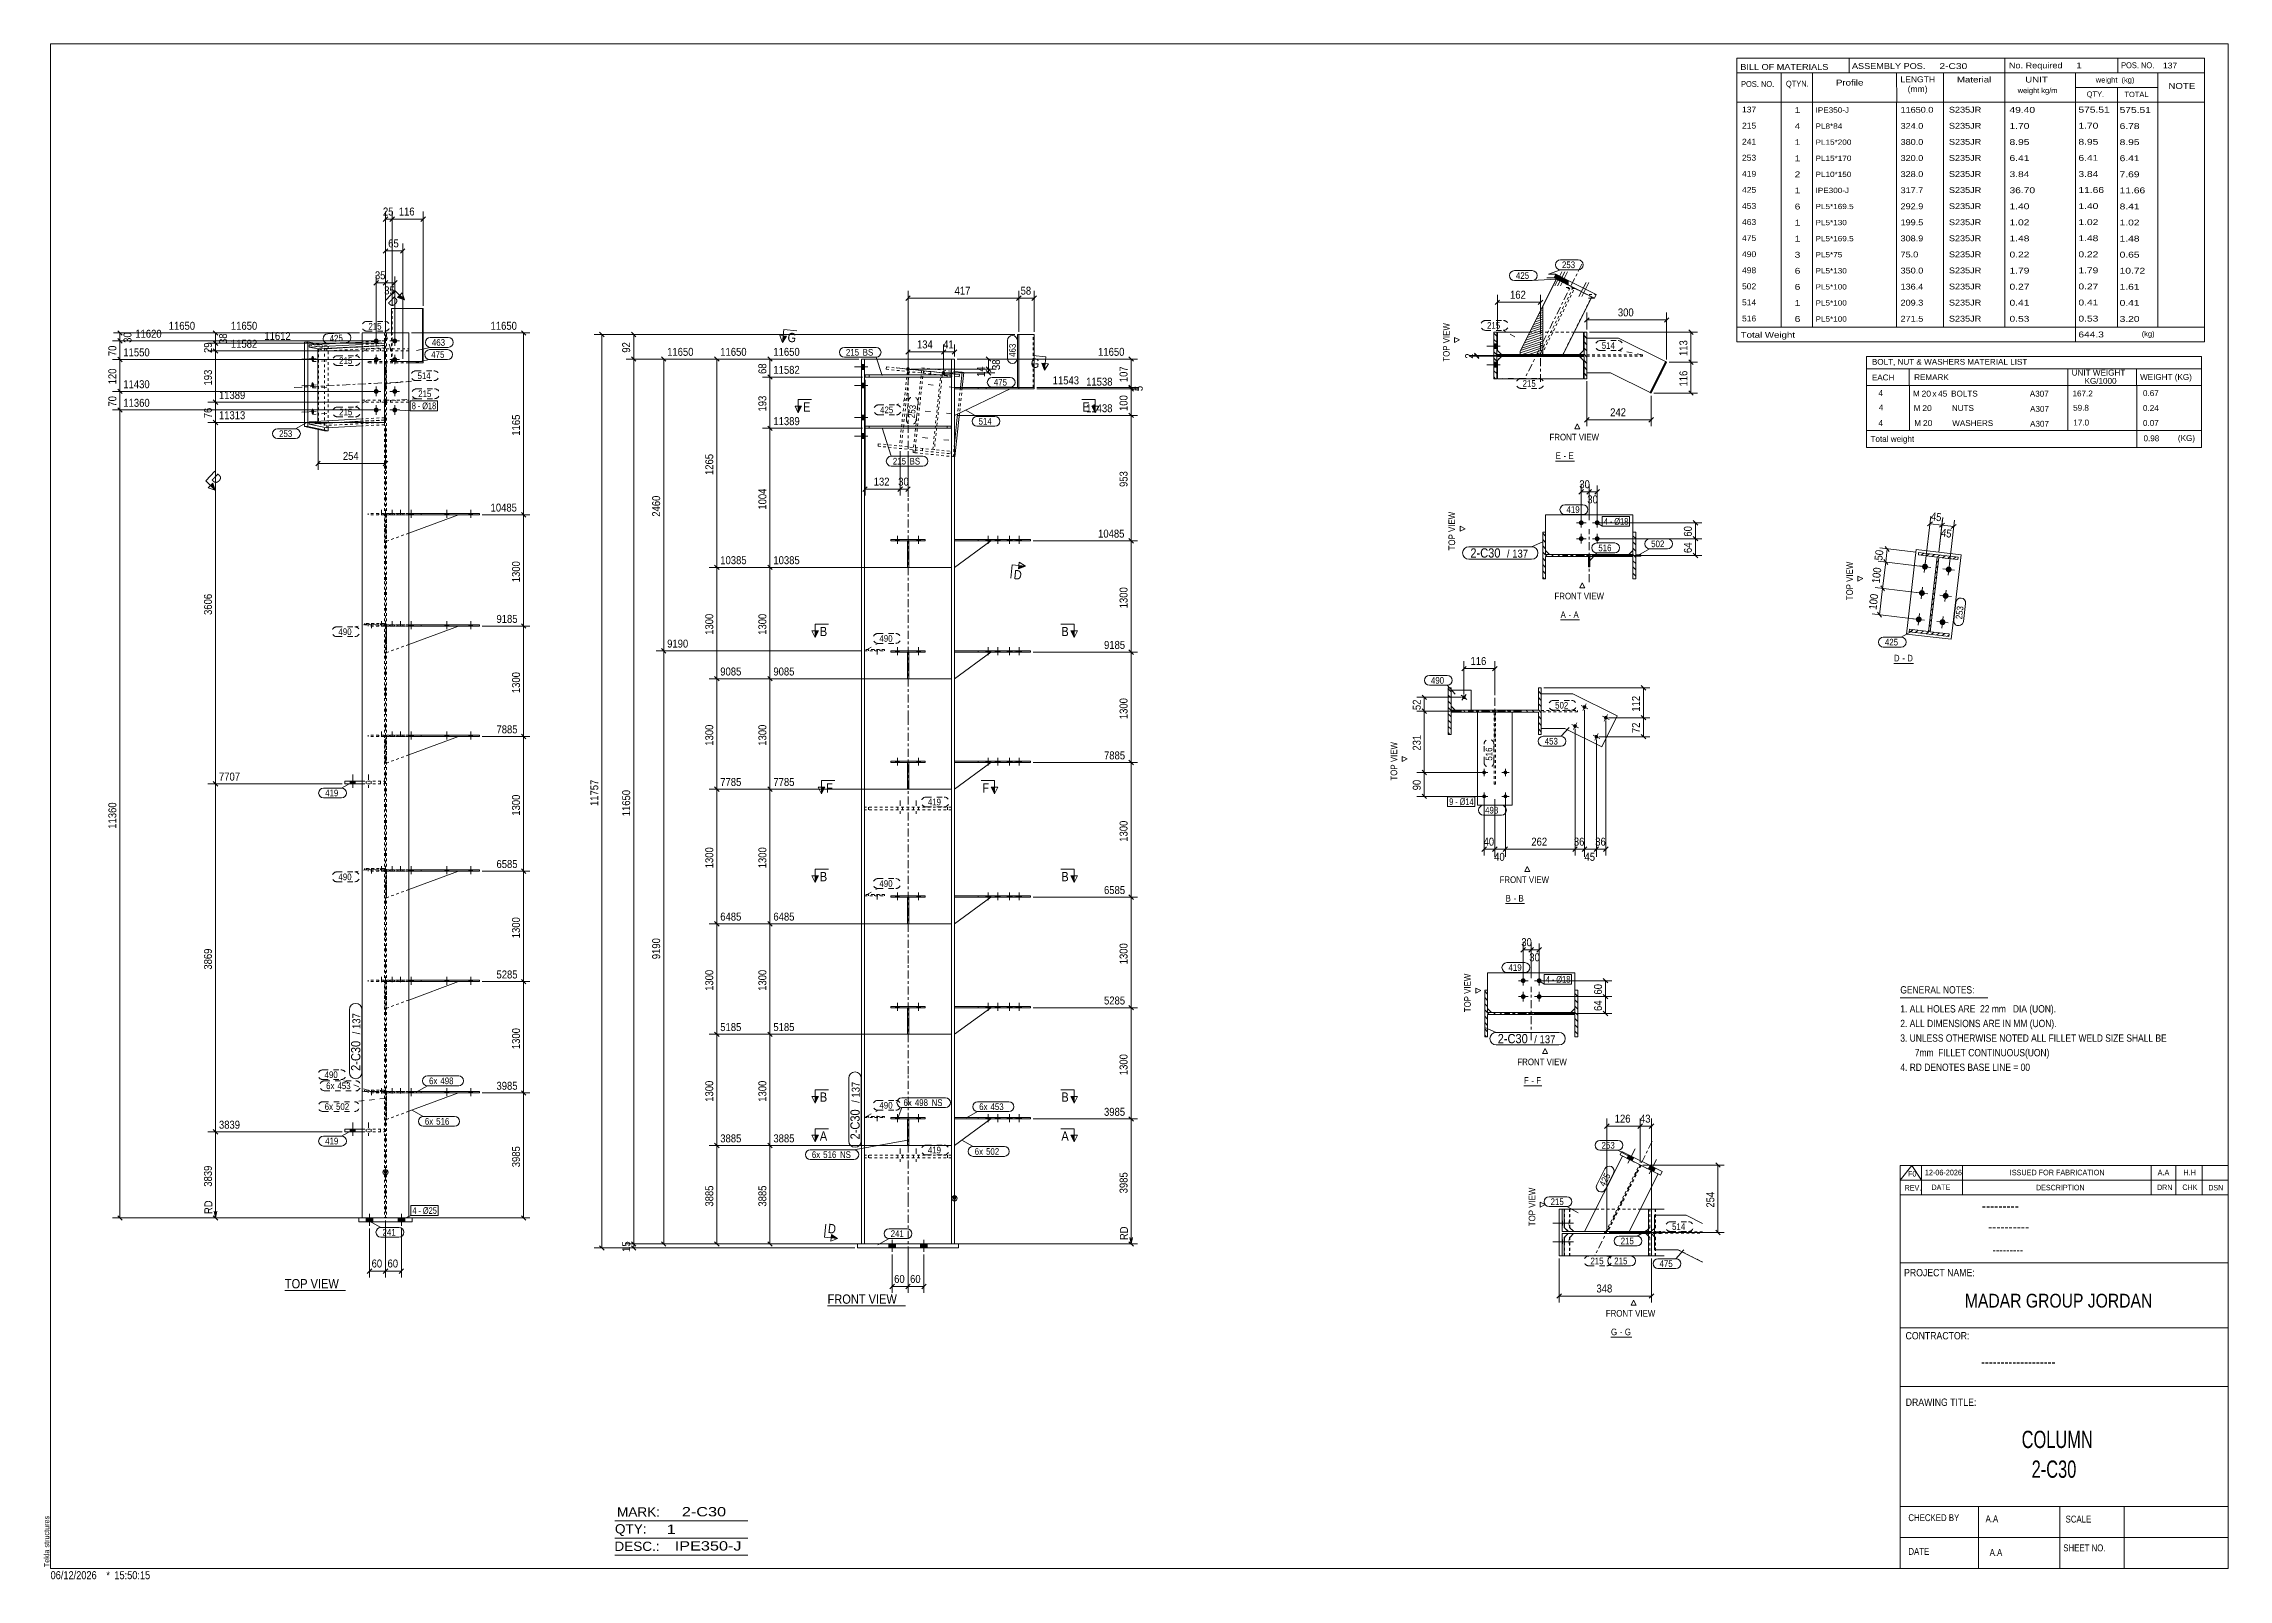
# Model space of a CAD drawing. Header units: millimetres. Extents: x 2 to 825, y 1 to 579.
import ezdxf

# ---------------------------------------------------------------- set-up
doc = ezdxf.new("R2010")
doc.units = ezdxf.units.MM
for name, pattern in [('XKITLINE00', [0]), ('XKITLINE01', [4, 1, -1, 1, -1]), ('XKITLINE02', [4, 2, -2]), ('XKITLINE03', [6, 3, -1, 1, -1])]:
    doc.linetypes.add(name, pattern=pattern)
for name, color, linetype, lineweight in [('Bolt', 3, 'Continuous', 0), ('BoltMark', 7, 'Continuous', 0), ('Dimensions', 7, 'Continuous', 0), ('DrawingSheet', 5, 'Continuous', 0), ('OtherObjectType', 7, 'Continuous', 0), ('Part', 2, 'Continuous', 0), ('PartMark', 7, 'Continuous', 0), ('Section', 6, 'Continuous', 0)]:
    doc.layers.add(name, color=color, linetype=linetype, lineweight=lineweight)
doc.styles.add('@ARIAL_UNICODE_MS_BOLD', font='ARIAL.TTF')
doc.styles.add('ARIAL', font='ARIAL.TTF')
doc.styles.add('ARIAL_NARROW', font='ARIALN.TTF')
doc.styles.add('COMIC_SANS_MS_BOLD', font='COMICBD.TTF')
doc.styles.add('SWIS721_EX_BT', font='ARIAL.TTF')
doc.styles.add('SWISSE', font='ARIAL.TTF')

# ---------------------------------------------------------------- blocks, each defined once
blk = doc.blocks.new('*A1')
at = {"layer": 'Part', "color": 7, "linetype": 'XKITLINE00', "lineweight": 0}
for p, q in [((532.4, 335.06), (531.3, 336.16)), ((532.4, 332.71), (531.3, 333.81)), ((532.4, 330.35), (531.3, 331.45)), ((532.96, 327.42), (531.3, 329.09)), ((566.3, 334.17), (565.2, 335.27)), ((566.3, 331.81), (565.2, 332.91)), ((566.3, 329.45), (565.2, 330.55)), ((566.3, 336.52), (566.3, 336.52)), ((566.3, 336.52), (566.3, 336.52)), ((532.4, 325.64), (531.3, 326.74)), ((532.4, 323.28), (531.3, 324.38)), ((532.4, 320.92), (531.3, 322.02)), ((535.32, 327.42), (534.62, 328.12)), ((537.68, 327.42), (536.98, 328.12)), ((540.04, 327.42), (539.34, 328.12)), ((542.39, 327.42), (541.69, 328.12)), ((544.75, 327.42), (544.05, 328.12)), ((547.11, 327.42), (546.41, 328.12)), ((549.46, 327.42), (548.76, 328.12)), ((551.82, 327.42), (551.12, 328.12)), ((554.18, 327.42), (553.48, 328.12)), ((556.54, 327.42), (555.84, 328.12)), ((558.89, 327.42), (558.19, 328.12)), ((561.25, 327.42), (560.55, 328.12)), ((563.61, 327.42), (562.91, 328.12)), ((566.3, 327.1), (565.2, 328.2)), ((566.3, 324.74), (565.2, 325.84)), ((566.3, 322.38), (565.2, 323.48)), ((566.3, 320.02), (565.2, 321.12)), ((531.93, 319.02), (531.3, 319.66))]:
    blk.add_line(p, q, dxfattribs=at)
blk = doc.blocks.new('*A2')
at = {"layer": 'Part', "color": 7, "linetype": 'XKITLINE00', "lineweight": 0}
for p, q in [((601.85, 395.07), (601.85, 395.07)), ((601.85, 395.07), (601.85, 395.07)), ((567.95, 393.61), (566.85, 394.71)), ((567.95, 391.25), (566.85, 392.35)), ((567.95, 388.9), (566.85, 390)), ((568.52, 385.97), (566.85, 387.64)), ((570.88, 385.97), (570.18, 386.67)), ((573.24, 385.97), (572.54, 386.67)), ((575.59, 385.97), (574.89, 386.67)), ((577.95, 385.97), (577.25, 386.67)), ((580.31, 385.97), (579.61, 386.67)), ((582.67, 385.97), (581.97, 386.67)), ((585.02, 385.97), (584.32, 386.67)), ((587.38, 385.97), (586.68, 386.67)), ((589.74, 385.97), (589.04, 386.67)), ((592.09, 385.97), (591.39, 386.67)), ((594.45, 385.97), (593.75, 386.67)), ((596.81, 385.97), (596.11, 386.67)), ((599.17, 385.97), (598.47, 386.67)), ((601.85, 392.71), (600.75, 393.81)), ((601.85, 390.36), (600.75, 391.46)), ((601.85, 388), (600.75, 389.1)), ((601.85, 385.64), (600.75, 386.74)), ((567.95, 384.18), (566.85, 385.28)), ((567.95, 381.82), (566.85, 382.92)), ((567.95, 379.47), (566.85, 380.57)), ((601.85, 383.28), (600.75, 384.38)), ((601.85, 380.93), (600.75, 382.03)), ((601.85, 378.57), (600.75, 379.67)), ((567.49, 377.57), (566.85, 378.21))]:
    blk.add_line(p, q, dxfattribs=at)
blk = doc.blocks.new('*A3')
at = {"layer": 'Part', "color": 7, "linetype": 'XKITLINE00', "lineweight": 0}
for p, q in [((584.13, 385.97), (584.1, 385.94)), ((584.2, 385.97), (584.1, 385.87)), ((584.27, 385.97), (584.1, 385.81)), ((584.33, 385.97), (584.1, 385.74)), ((584.4, 385.97), (584.1, 385.67)), ((584.47, 385.97), (584.1, 385.6)), ((584.54, 385.97), (584.1, 385.54)), ((584.6, 385.97), (584.1, 385.47)), ((584.6, 385.9), (584.1, 385.4)), ((584.6, 385.84), (584.1, 385.34)), ((584.6, 385.77), (584.1, 385.27)), ((584.6, 385.7), (584.1, 385.2)), ((584.6, 385.63), (584.1, 385.13)), ((584.6, 385.57), (584.1, 385.07)), ((584.6, 385.5), (584.1, 385)), ((584.6, 385.43), (584.1, 384.93)), ((584.6, 385.36), (584.1, 384.86)), ((584.6, 385.3), (584.1, 384.8)), ((584.6, 385.23), (584.1, 384.73)), ((584.6, 385.16), (584.1, 384.66)), ((584.6, 385.09), (584.1, 384.59)), ((584.6, 385.03), (584.1, 384.53)), ((584.6, 384.96), (584.1, 384.46)), ((584.6, 384.89), (584.1, 384.39)), ((584.6, 384.82), (584.1, 384.32)), ((584.6, 384.76), (584.1, 384.26)), ((584.6, 384.69), (584.1, 384.19)), ((584.6, 384.62), (584.1, 384.12)), ((584.6, 384.56), (584.1, 384.06)), ((584.6, 384.49), (584.1, 383.99)), ((584.6, 384.42), (584.1, 383.92)), ((584.6, 384.35), (584.1, 383.85)), ((584.6, 384.29), (584.1, 383.79)), ((584.6, 384.22), (584.1, 383.72)), ((584.6, 384.15), (584.1, 383.65)), ((584.6, 384.08), (584.1, 383.58)), ((584.6, 384.02), (584.1, 383.52)), ((584.6, 383.95), (584.1, 383.45)), ((584.6, 383.88), (584.1, 383.38)), ((584.6, 383.81), (584.1, 383.31)), ((584.6, 383.75), (584.1, 383.25)), ((584.6, 383.68), (584.1, 383.18)), ((584.6, 383.61), (584.1, 383.11)), ((584.6, 383.55), (584.1, 383.05)), ((584.6, 383.48), (584.1, 382.98)), ((584.6, 383.41), (584.1, 382.91)), ((584.6, 383.34), (584.1, 382.84)), ((584.6, 383.28), (584.1, 382.78)), ((584.6, 383.21), (584.1, 382.71)), ((584.6, 383.14), (584.1, 382.64)), ((584.6, 383.07), (584.1, 382.57)), ((584.6, 383.01), (584.1, 382.51)), ((584.6, 382.94), (584.1, 382.44)), ((584.6, 382.87), (584.1, 382.37)), ((584.6, 382.8), (584.1, 382.3)), ((584.6, 382.74), (584.1, 382.24)), ((584.6, 382.67), (584.1, 382.17)), ((584.6, 382.6), (584.12, 382.11)), ((584.6, 382.53), (584.18, 382.11)), ((584.6, 382.47), (584.25, 382.11)), ((584.6, 382.4), (584.32, 382.11)), ((584.6, 382.33), (584.38, 382.11)), ((584.6, 382.27), (584.45, 382.11)), ((584.6, 382.2), (584.52, 382.11)), ((584.6, 382.13), (584.59, 382.11)), ((584.6, 385.97), (584.6, 385.97))]:
    blk.add_line(p, q, dxfattribs=at)
blk = doc.blocks.new('*A4')
at = {"layer": 'Part', "color": 7, "linetype": 'XKITLINE00', "lineweight": 0}
for p, q in [((602.34, 386.07), (601.85, 386.55)), ((602.27, 386.07), (601.85, 386.49)), ((602.2, 386.07), (601.85, 386.42)), ((602.13, 386.07), (601.85, 386.35)), ((602.07, 386.07), (601.85, 386.28)), ((602, 386.07), (601.85, 386.22)), ((601.93, 386.07), (601.85, 386.15)), ((601.86, 386.07), (601.85, 386.08)), ((602.4, 386.07), (601.9, 386.57)), ((602.47, 386.07), (601.97, 386.57)), ((602.54, 386.07), (602.04, 386.57)), ((602.61, 386.07), (602.11, 386.57)), ((602.67, 386.07), (602.17, 386.57)), ((602.74, 386.07), (602.24, 386.57)), ((602.81, 386.07), (602.31, 386.57)), ((602.88, 386.07), (602.38, 386.57)), ((602.94, 386.07), (602.44, 386.57)), ((603.01, 386.07), (602.51, 386.57)), ((603.08, 386.07), (602.58, 386.57)), ((603.14, 386.07), (602.64, 386.57)), ((603.21, 386.07), (602.71, 386.57)), ((603.28, 386.07), (602.78, 386.57)), ((603.32, 386.1), (602.85, 386.57)), ((603.35, 386.13), (602.91, 386.57)), ((603.39, 386.17), (602.98, 386.57)), ((603.42, 386.2), (603.05, 386.57)), ((603.45, 386.23), (603.12, 386.57)), ((603.49, 386.27), (603.18, 386.57)), ((603.52, 386.3), (603.25, 386.57)), ((603.55, 386.33), (603.32, 386.57)), ((603.35, 386.07), (603.32, 386.1)), ((603.41, 386.07), (603.35, 386.13)), ((603.59, 386.37), (603.39, 386.57)), ((603.48, 386.07), (603.39, 386.17)), ((603.55, 386.07), (603.42, 386.2)), ((603.62, 386.4), (603.45, 386.57)), ((603.62, 386.07), (603.45, 386.23)), ((603.68, 386.07), (603.49, 386.27)), ((603.65, 386.44), (603.52, 386.57)), ((603.75, 386.07), (603.52, 386.3)), ((603.79, 386.1), (603.55, 386.33)), ((603.69, 386.47), (603.59, 386.57)), ((603.79, 386.17), (603.59, 386.37)), ((603.79, 386.23), (603.62, 386.4)), ((603.72, 386.5), (603.65, 386.57)), ((603.79, 386.3), (603.65, 386.44)), ((603.79, 386.37), (603.69, 386.47)), ((603.76, 386.54), (603.72, 386.57)), ((603.79, 386.44), (603.72, 386.5)), ((603.79, 386.5), (603.76, 386.54))]:
    blk.add_line(p, q, dxfattribs=at)
blk = doc.blocks.new('*A5')
at = {"layer": 'Part', "color": 7, "linetype": 'XKITLINE00', "lineweight": 0}
for p, q in [((546.11, 221.23), (545.01, 222.33)), ((580.01, 222.69), (580.01, 222.69)), ((580.01, 222.69), (580.01, 222.69)), ((546.11, 218.88), (545.01, 219.98)), ((546.11, 216.52), (545.01, 217.62)), ((546.68, 213.59), (545.01, 215.26)), ((549.03, 213.59), (548.33, 214.29)), ((551.39, 213.59), (550.69, 214.29)), ((553.75, 213.59), (553.05, 214.29)), ((556.11, 213.59), (555.41, 214.29)), ((558.46, 213.59), (557.76, 214.29)), ((560.82, 213.59), (560.12, 214.29)), ((563.18, 213.59), (562.48, 214.29)), ((565.53, 213.59), (564.83, 214.29)), ((567.89, 213.59), (567.19, 214.29)), ((570.25, 213.59), (569.55, 214.29)), ((572.61, 213.59), (571.91, 214.29)), ((574.96, 213.59), (574.26, 214.29)), ((577.32, 213.59), (576.62, 214.29)), ((580.01, 220.34), (578.91, 221.44)), ((580.01, 217.98), (578.91, 219.08)), ((580.01, 215.62), (578.91, 216.72)), ((580.01, 213.26), (578.91, 214.36)), ((546.11, 211.8), (545.01, 212.9)), ((546.11, 209.45), (545.01, 210.55)), ((546.11, 207.09), (545.01, 208.19)), ((545.65, 205.19), (545.01, 205.83)), ((580.01, 210.91), (578.91, 212.01)), ((580.01, 208.55), (578.91, 209.65)), ((580.01, 206.19), (578.91, 207.29))]:
    blk.add_line(p, q, dxfattribs=at)
blk = doc.blocks.new('*A6')
at = {"layer": 'Part', "color": 7, "linetype": 'XKITLINE00', "lineweight": 0}
for p, q in [((549.59, 468.95), (548.49, 470.05)), ((583.49, 468.05), (582.39, 469.15)), ((583.49, 470.41), (583.49, 470.41)), ((583.49, 470.41), (583.49, 470.41)), ((549.59, 466.6), (548.49, 467.7)), ((549.59, 464.24), (548.49, 465.34)), ((550.15, 461.31), (548.49, 462.98)), ((552.51, 461.31), (551.81, 462.01)), ((554.87, 461.31), (554.17, 462.01)), ((557.23, 461.31), (556.53, 462.01)), ((559.58, 461.31), (558.88, 462.01)), ((561.94, 461.31), (561.24, 462.01)), ((564.3, 461.31), (563.6, 462.01)), ((566.65, 461.31), (565.95, 462.01)), ((569.01, 461.31), (568.31, 462.01)), ((571.37, 461.31), (570.67, 462.01)), ((573.73, 461.31), (573.03, 462.01)), ((576.08, 461.31), (575.38, 462.01)), ((578.44, 461.31), (577.74, 462.01)), ((580.8, 461.31), (580.1, 462.01)), ((583.49, 465.7), (582.39, 466.8)), ((583.49, 463.34), (582.39, 464.44)), ((583.49, 460.98), (582.39, 462.08)), ((549.59, 459.52), (548.49, 460.62)), ((549.59, 457.17), (548.49, 458.27)), ((549.59, 454.81), (548.49, 455.91)), ((549.12, 452.91), (548.49, 453.55)), ((583.49, 458.63), (582.39, 459.73)), ((583.49, 456.27), (582.39, 457.37)), ((583.49, 453.91), (582.39, 455.01))]:
    blk.add_line(p, q, dxfattribs=at)
blk = doc.blocks.new('*A7')
at = {"layer": 'Part', "color": 7, "linetype": 'XKITLINE00', "lineweight": 0}
for p, q in [((610.16, 452.44), (609.49, 452.21)), ((610.19, 452.5), (609.52, 452.27)), ((610.22, 452.56), (609.55, 452.33)), ((610.25, 452.62), (609.58, 452.39)), ((610.28, 452.68), (609.61, 452.46)), ((610.31, 452.74), (609.64, 452.52)), ((610.34, 452.8), (609.67, 452.58)), ((610.37, 452.86), (609.7, 452.64)), ((610.4, 452.92), (609.73, 452.7)), ((610.43, 452.98), (609.76, 452.76)), ((610.46, 453.04), (609.79, 452.82)), ((610.49, 453.1), (609.82, 452.88)), ((610.52, 453.16), (609.85, 452.94)), ((610.55, 453.22), (609.88, 453)), ((610.58, 453.28), (609.91, 453.06)), ((610.61, 453.34), (609.94, 453.12)), ((610.64, 453.4), (609.97, 453.18)), ((610.67, 453.46), (610, 453.24)), ((610.7, 453.52), (610.03, 453.3)), ((610.73, 453.58), (610.06, 453.36)), ((610.76, 453.64), (610.09, 453.42)), ((610.79, 453.7), (610.12, 453.48)), ((610.82, 453.76), (610.15, 453.54)), ((610.85, 453.82), (610.18, 453.6)), ((610.88, 453.88), (610.21, 453.66)), ((610.91, 453.94), (610.24, 453.72)), ((610.94, 454), (610.27, 453.78)), ((610.97, 454.07), (610.3, 453.84)), ((611, 454.13), (610.33, 453.9)), ((611.03, 454.19), (610.36, 453.96)), ((611.06, 454.25), (610.39, 454.02)), ((611.09, 454.31), (610.42, 454.08)), ((611.12, 454.37), (610.45, 454.14)), ((611.15, 454.43), (610.48, 454.2)), ((611.18, 454.49), (610.51, 454.26)), ((611.21, 454.55), (610.54, 454.32)), ((611.24, 454.61), (610.57, 454.38)), ((611.27, 454.67), (610.6, 454.44)), ((611.3, 454.73), (610.63, 454.5)), ((611.33, 454.79), (610.66, 454.56)), ((611.36, 454.85), (610.69, 454.62)), ((611.39, 454.91), (610.72, 454.68)), ((611.42, 454.97), (610.75, 454.75)), ((611.45, 455.03), (610.78, 454.81)), ((611.48, 455.09), (610.81, 454.87)), ((611.52, 455.15), (610.84, 454.93)), ((611.55, 455.21), (610.87, 454.99)), ((611.58, 455.27), (610.9, 455.05)), ((611.61, 455.33), (610.93, 455.11)), ((611.64, 455.39), (610.96, 455.17)), ((611.67, 455.45), (610.99, 455.23)), ((611.7, 455.51), (611.02, 455.29)), ((611.73, 455.57), (611.05, 455.35)), ((611.76, 455.63), (611.08, 455.41)), ((611.79, 455.69), (611.12, 455.47)), ((611.82, 455.75), (611.15, 455.53)), ((611.85, 455.81), (611.18, 455.59)), ((611.88, 455.87), (611.21, 455.65)), ((611.91, 455.93), (611.24, 455.71)), ((611.94, 455.99), (611.27, 455.77)), ((611.97, 456.05), (611.3, 455.83)), ((612, 456.11), (611.33, 455.89)), ((612.03, 456.17), (611.36, 455.95)), ((612.06, 456.23), (611.39, 456.01)), ((612.09, 456.29), (611.42, 456.07)), ((612.12, 456.36), (611.45, 456.13)), ((612.15, 456.42), (611.48, 456.19)), ((612.18, 456.48), (611.51, 456.25)), ((612.21, 456.54), (611.54, 456.31)), ((612.24, 456.6), (611.57, 456.37)), ((612.27, 456.66), (611.6, 456.43)), ((612.3, 456.72), (611.63, 456.49)), ((612.33, 456.78), (611.66, 456.55)), ((612.36, 456.84), (611.69, 456.61)), ((612.39, 456.9), (611.72, 456.67)), ((612.42, 456.96), (611.75, 456.73)), ((612.45, 457.02), (611.78, 456.79)), ((612.48, 457.08), (611.81, 456.85)), ((612.51, 457.14), (611.84, 456.91)), ((612.54, 457.2), (611.87, 456.97)), ((612.57, 457.26), (611.9, 457.04)), ((612.6, 457.32), (611.93, 457.1)), ((612.63, 457.38), (611.96, 457.16)), ((612.66, 457.44), (611.99, 457.22)), ((612.69, 457.5), (612.02, 457.28)), ((612.72, 457.56), (612.05, 457.34)), ((612.75, 457.62), (612.08, 457.4)), ((612.78, 457.68), (612.11, 457.46)), ((612.81, 457.74), (612.14, 457.52)), ((612.84, 457.8), (612.17, 457.58)), ((612.87, 457.86), (612.2, 457.64)), ((612.9, 457.92), (612.23, 457.7)), ((612.93, 457.98), (612.26, 457.76)), ((612.96, 458.04), (612.29, 457.82)), ((612.99, 458.1), (612.32, 457.88)), ((613.02, 458.16), (612.35, 457.94)), ((613.05, 458.22), (612.38, 458)), ((613.08, 458.28), (612.41, 458.06)), ((613.11, 458.34), (612.44, 458.12)), ((613.14, 458.4), (612.47, 458.18)), ((613.17, 458.46), (612.5, 458.24)), ((613.2, 458.52), (612.53, 458.3)), ((613.23, 458.58), (612.56, 458.36)), ((613.26, 458.65), (612.59, 458.42)), ((613.29, 458.71), (612.62, 458.48)), ((613.32, 458.77), (612.65, 458.54)), ((613.35, 458.83), (612.68, 458.6)), ((613.38, 458.89), (612.71, 458.66)), ((613.41, 458.95), (612.74, 458.72)), ((613.44, 459.01), (612.77, 458.78)), ((613.47, 459.07), (612.8, 458.84)), ((613.5, 459.13), (612.83, 458.9)), ((613.44, 459.16), (612.86, 458.96)), ((613.38, 459.19), (612.89, 459.02)), ((613.32, 459.22), (612.92, 459.08)), ((613.26, 459.25), (612.95, 459.14)), ((613.2, 459.28), (612.98, 459.2)), ((613.14, 459.31), (613.01, 459.26)), ((613.06, 459.33), (613.04, 459.33)), ((607.94, 447.98), (607.27, 447.75)), ((607.91, 447.92), (607.27, 447.71)), ((607.97, 448.04), (607.3, 447.81)), ((608, 448.1), (607.33, 447.87)), ((607.88, 447.86), (607.33, 447.68)), ((608.03, 448.16), (607.36, 447.94)), ((608.06, 448.22), (607.39, 448)), ((607.85, 447.8), (607.39, 447.65)), ((608.09, 448.28), (607.42, 448.06)), ((608.12, 448.34), (607.45, 448.12)), ((607.82, 447.74), (607.45, 447.62)), ((608.15, 448.4), (607.48, 448.18)), ((608.18, 448.46), (607.51, 448.24)), ((607.79, 447.68), (607.51, 447.59)), ((608.21, 448.52), (607.54, 448.3)), ((608.24, 448.58), (607.57, 448.36)), ((607.76, 447.62), (607.57, 447.56)), ((608.27, 448.64), (607.6, 448.42)), ((608.3, 448.7), (607.63, 448.48)), ((607.72, 447.56), (607.63, 447.53)), ((608.33, 448.76), (607.66, 448.54)), ((608.36, 448.82), (607.69, 448.6)), ((608.39, 448.88), (607.72, 448.66)), ((608.42, 448.94), (607.75, 448.72)), ((608.45, 449), (607.78, 448.78)), ((608.48, 449.06), (607.81, 448.84)), ((608.51, 449.12), (607.84, 448.9)), ((608.54, 449.18), (607.87, 448.96)), ((608.57, 449.24), (607.9, 449.02)), ((608.6, 449.3), (607.93, 449.08)), ((608.63, 449.36), (607.96, 449.14)), ((608.66, 449.42), (607.99, 449.2)), ((608.69, 449.49), (608.02, 449.26)), ((608.72, 449.55), (608.05, 449.32)), ((608.75, 449.61), (608.08, 449.38)), ((608.78, 449.67), (608.11, 449.44)), ((608.81, 449.73), (608.14, 449.5)), ((608.84, 449.79), (608.17, 449.56)), ((608.87, 449.85), (608.2, 449.62)), ((608.9, 449.91), (608.23, 449.68)), ((608.93, 449.97), (608.26, 449.74)), ((608.96, 450.03), (608.29, 449.8)), ((608.99, 450.09), (608.32, 449.86)), ((609.02, 450.15), (608.35, 449.92)), ((609.05, 450.21), (608.38, 449.98)), ((609.08, 450.27), (608.41, 450.04)), ((609.11, 450.33), (608.44, 450.1)), ((609.14, 450.39), (608.47, 450.16)), ((609.17, 450.45), (608.5, 450.23)), ((609.2, 450.51), (608.53, 450.29)), ((609.23, 450.57), (608.56, 450.35)), ((609.26, 450.63), (608.59, 450.41)), ((609.29, 450.69), (608.62, 450.47)), ((609.32, 450.75), (608.65, 450.53)), ((609.35, 450.81), (608.68, 450.59)), ((609.38, 450.87), (608.71, 450.65)), ((609.41, 450.93), (608.74, 450.71)), ((609.44, 450.99), (608.77, 450.77)), ((609.47, 451.05), (608.8, 450.83)), ((609.5, 451.11), (608.83, 450.89)), ((609.53, 451.17), (608.86, 450.95)), ((609.56, 451.23), (608.89, 451.01)), ((609.59, 451.29), (608.92, 451.07)), ((609.62, 451.35), (608.95, 451.13)), ((609.65, 451.41), (608.98, 451.19)), ((609.68, 451.47), (609.01, 451.25)), ((609.71, 451.53), (609.04, 451.31)), ((609.74, 451.59), (609.07, 451.37)), ((609.77, 451.65), (609.1, 451.43)), ((609.8, 451.71), (609.13, 451.49)), ((609.83, 451.78), (609.16, 451.55)), ((609.86, 451.84), (609.19, 451.61)), ((609.89, 451.9), (609.22, 451.67)), ((609.92, 451.96), (609.25, 451.73)), ((609.95, 452.02), (609.28, 451.79)), ((609.98, 452.08), (609.31, 451.85)), ((610.01, 452.14), (609.34, 451.91)), ((610.04, 452.2), (609.37, 451.97)), ((610.07, 452.26), (609.4, 452.03)), ((610.1, 452.32), (609.43, 452.09)), ((610.13, 452.38), (609.46, 452.15))]:
    blk.add_line(p, q, dxfattribs=at)
blk = doc.blocks.new('*A8')
at = {"layer": 'Part', "color": 7, "linetype": 'XKITLINE00', "lineweight": 0}
for p, q in [((566.94, 477.78), (565.44, 477.29)), ((566.94, 478.61), (565.94, 478.28)), ((566.94, 479.43), (566.44, 479.27)), ((566.94, 469.54), (560.46, 467.41)), ((566.94, 470.37), (560.95, 468.4)), ((566.94, 471.19), (561.45, 469.39)), ((566.94, 472.02), (561.95, 470.37)), ((566.94, 472.84), (562.45, 471.36)), ((566.94, 473.66), (562.95, 472.35)), ((566.94, 474.49), (563.45, 473.34)), ((566.94, 475.31), (563.94, 474.33)), ((566.94, 476.14), (564.44, 475.32)), ((566.94, 476.96), (564.94, 476.3)), ((566.94, 465.42), (558.36, 462.6)), ((566.94, 466.25), (558.46, 463.46)), ((566.94, 467.07), (558.96, 464.45)), ((566.94, 464.6), (559.08, 462.01)), ((566.94, 467.9), (559.46, 465.43)), ((566.94, 468.72), (559.96, 466.42)), ((566.94, 463.78), (561.58, 462.01)), ((566.94, 462.95), (564.08, 462.01)), ((566.94, 462.13), (566.58, 462.01))]:
    blk.add_line(p, q, dxfattribs=at)
blk = doc.blocks.new('*A9')
at = {"layer": 'Part', "color": 7, "linetype": 'XKITLINE00', "lineweight": 0}
for p, q in [((571.26, 490.81), (571.21, 490.96)), ((571.45, 490.72), (571.3, 491.14)), ((571.63, 490.62), (571.39, 491.33)), ((571.81, 490.53), (571.49, 491.51)), ((572, 490.44), (571.58, 491.69)), ((572.18, 490.35), (571.67, 491.87)), ((572.36, 490.26), (571.76, 492.06)), ((572.55, 490.17), (571.87, 492.18)), ((572.73, 490.07), (572.06, 492.09)), ((572.92, 489.98), (572.24, 492)), ((573.1, 489.89), (572.43, 491.9)), ((573.28, 489.8), (572.61, 491.81)), ((573.47, 489.71), (572.79, 491.72)), ((573.65, 489.62), (572.98, 491.63)), ((573.83, 489.52), (573.16, 491.54)), ((574.02, 489.43), (573.34, 491.45)), ((574.2, 489.34), (573.53, 491.35)), ((574.39, 489.25), (573.71, 491.26)), ((574.54, 489.24), (573.9, 491.17)), ((574.68, 489.29), (574.08, 491.08)), ((574.82, 489.33), (574.26, 490.99)), ((574.95, 489.38), (574.45, 490.9)), ((574.57, 489.16), (574.54, 489.24)), ((575.09, 489.43), (574.63, 490.8)), ((574.75, 489.07), (574.68, 489.29)), ((575.23, 489.47), (574.81, 490.71)), ((574.94, 488.97), (574.82, 489.33)), ((575.12, 488.88), (574.95, 489.38)), ((575.37, 489.52), (575, 490.62)), ((575.3, 488.79), (575.09, 489.43)), ((575.5, 489.57), (575.18, 490.53)), ((575.49, 488.7), (575.23, 489.47)), ((575.64, 489.61), (575.37, 490.44)), ((575.67, 488.61), (575.37, 489.52)), ((575.86, 488.52), (575.5, 489.57)), ((575.78, 489.66), (575.55, 490.35)), ((576.04, 488.42), (575.64, 489.61)), ((575.92, 489.7), (575.73, 490.25)), ((576.22, 488.33), (575.78, 489.66)), ((576.06, 489.75), (575.92, 490.16)), ((576.41, 488.24), (575.92, 489.7)), ((576.47, 488.51), (576.06, 489.75)), ((576.19, 489.8), (576.1, 490.07)), ((576.47, 488.97), (576.19, 489.8)), ((576.33, 489.84), (576.29, 489.98)), ((576.47, 489.43), (576.33, 489.84)), ((576.47, 489.89), (576.47, 489.89)), ((576.47, 489.89), (576.47, 489.89))]:
    blk.add_line(p, q, dxfattribs=at)
blk = doc.blocks.new('*A10')
at = {"layer": 'Part', "color": 7, "linetype": 'XKITLINE00', "lineweight": 0}
for p, q in [((710.4, 387.22), (709.4, 386.43)), ((712.4, 386.99), (711.41, 386.2)), ((714.41, 386.75), (713.41, 385.96)), ((715.42, 380.27), (714.7, 379.7)), ((715.66, 382.27), (714.94, 381.7)), ((715.9, 384.28), (715.17, 383.71)), ((716.42, 386.51), (715.41, 385.72)), ((718.42, 386.27), (717.43, 385.49)), ((720.43, 386.04), (719.43, 385.25)), ((722.44, 385.8), (721.44, 385.01)), ((714.24, 370.23), (713.52, 369.66)), ((714.47, 372.24), (713.75, 371.67)), ((714.71, 374.25), (713.99, 373.68)), ((714.95, 376.25), (714.23, 375.68)), ((715.19, 378.26), (714.46, 377.69)), ((713.29, 362.21), (712.57, 361.64)), ((713.53, 364.21), (712.81, 363.64)), ((713.76, 366.22), (713.04, 365.65)), ((714, 368.23), (713.28, 367.66)), ((706.18, 358.42), (705.18, 357.63)), ((708.19, 358.18), (707.19, 357.39)), ((710.19, 357.94), (709.2, 357.16)), ((712.82, 358.19), (711.2, 356.92)), ((713.05, 360.2), (712.33, 359.63)), ((714.21, 357.47), (713.21, 356.68)), ((716.21, 357.23), (715.22, 356.45)), ((718.22, 357), (717.22, 356.21)), ((719.84, 356.45), (719.23, 355.97))]:
    blk.add_line(p, q, dxfattribs=at)
blk = doc.blocks.new('*A11')
at = {"layer": 'Bolt'}
for points in [[(359.01, 350.48), (359.01, 349.98), (357.13, 349.98), (357.13, 350.48)], [(362.58, 350.48), (362.58, 349.98), (360.7, 349.98), (360.7, 350.48)], [(367.06, 350.48), (367.06, 349.98), (365.18, 349.98), (365.18, 350.48)], [(370.63, 350.48), (370.63, 349.98), (368.75, 349.98), (368.75, 350.48)]]:
    blk.add_hatch(color=3, dxfattribs=at).paths.add_polyline_path(points, flags=17)
at = {"layer": 'Bolt', "color": 3, "linetype": 'XKITLINE00', "lineweight": 0}
for p, q in [((357.13, 350.48), (357.13, 349.98)), ((358.07, 351.82), (358.07, 348.82)), ((359.01, 350.48), (359.01, 349.98)), ((360.7, 350.48), (360.7, 349.98)), ((361.64, 351.82), (361.64, 348.82)), ((362.58, 350.48), (362.58, 349.98)), ((365.18, 350.48), (365.18, 349.98)), ((366.12, 351.82), (366.12, 348.82)), ((367.06, 350.48), (367.06, 349.98)), ((368.75, 350.48), (368.75, 349.98)), ((369.69, 351.82), (369.69, 348.82)), ((370.63, 350.48), (370.63, 349.98))]:
    blk.add_line(p, q, dxfattribs=at)
blk = doc.blocks.new('*A12')
at = {"layer": 'Bolt', "color": 3, "linetype": 'XKITLINE02', "lineweight": 0}
for p, q in [((315.28, 350.48), (315.28, 350.98)), ((316.26, 349.13), (316.26, 352.13)), ((317.24, 350.48), (317.24, 350.98))]:
    blk.add_line(p, q, dxfattribs=at)
blk = doc.blocks.new('*A13')
at = {"layer": 'Bolt', "color": 3, "linetype": 'XKITLINE02', "lineweight": 0}
for p, q in [((315.28, 258.21), (315.28, 258.71)), ((316.26, 256.86), (316.26, 259.86)), ((317.24, 258.21), (317.24, 258.71))]:
    blk.add_line(p, q, dxfattribs=at)
blk = doc.blocks.new('*A14')
at = {"layer": 'Bolt'}
for points in [[(359.01, 392.38), (359.01, 391.88), (357.13, 391.88), (357.13, 392.38)], [(362.58, 392.38), (362.58, 391.88), (360.7, 391.88), (360.7, 392.38)], [(367.06, 392.38), (367.06, 391.88), (365.18, 391.88), (365.18, 392.38)], [(370.63, 392.38), (370.63, 391.88), (368.75, 391.88), (368.75, 392.38)]]:
    blk.add_hatch(color=3, dxfattribs=at).paths.add_polyline_path(points, flags=17)
at = {"layer": 'Bolt', "color": 3, "linetype": 'XKITLINE00', "lineweight": 0}
for p, q in [((357.13, 392.38), (357.13, 391.88)), ((358.07, 393.72), (358.07, 390.72)), ((359.01, 392.38), (359.01, 391.88)), ((360.7, 392.38), (360.7, 391.88)), ((361.64, 393.72), (361.64, 390.72)), ((362.58, 392.38), (362.58, 391.88)), ((365.18, 392.38), (365.18, 391.88)), ((366.12, 393.72), (366.12, 390.72)), ((367.06, 392.38), (367.06, 391.88)), ((368.75, 392.38), (368.75, 391.88)), ((369.69, 393.72), (369.69, 390.72)), ((370.63, 392.38), (370.63, 391.88))]:
    blk.add_line(p, q, dxfattribs=at)
blk = doc.blocks.new('*A15')
at = {"layer": 'Bolt', "color": 3, "linetype": 'XKITLINE02', "lineweight": 0}
for p, q in [((323.96, 160.58), (323.96, 159.58)), ((323.96, 160.58), (323.96, 159.58)), ((324.86, 163.08), (324.86, 158.08)), ((324.86, 163.08), (324.86, 158.08)), ((325.76, 160.58), (325.76, 159.58)), ((325.76, 160.58), (325.76, 159.58)), ((329.96, 160.58), (329.96, 159.58)), ((329.96, 160.58), (329.96, 159.58)), ((330.86, 163.08), (330.86, 158.08)), ((330.86, 163.08), (330.86, 158.08)), ((331.76, 160.58), (331.76, 159.58)), ((331.76, 160.58), (331.76, 159.58))]:
    blk.add_line(p, q, dxfattribs=at)
blk = doc.blocks.new('*A16')
at = {"layer": 'Bolt', "color": 3, "linetype": 'XKITLINE02', "lineweight": 0}
for p, q in [((323.96, 291.61), (323.96, 290.61)), ((323.96, 291.61), (323.96, 290.61)), ((324.86, 294.11), (324.86, 289.11)), ((324.86, 294.11), (324.86, 289.11)), ((325.76, 291.61), (325.76, 290.61)), ((325.76, 291.61), (325.76, 290.61)), ((329.96, 291.61), (329.96, 290.61)), ((329.96, 291.61), (329.96, 290.61)), ((330.86, 294.11), (330.86, 289.11)), ((330.86, 294.11), (330.86, 289.11)), ((331.76, 291.61), (331.76, 290.61)), ((331.76, 291.61), (331.76, 290.61))]:
    blk.add_line(p, q, dxfattribs=at)
blk = doc.blocks.new('*A17')
at = {"layer": 'Bolt'}
for points in [[(323.11, 127.18), (323.11, 125.68), (320.61, 125.68), (320.61, 127.18)], [(323.11, 127.18), (323.11, 125.68), (320.61, 125.68), (320.61, 127.18)], [(335.11, 127.18), (335.11, 125.68), (332.61, 125.68), (332.61, 127.18)], [(335.11, 127.18), (335.11, 125.68), (332.61, 125.68), (332.61, 127.18)]]:
    blk.add_hatch(color=3, dxfattribs=at).paths.add_polyline_path(points, flags=17)
at = {"layer": 'Bolt', "color": 3, "linetype": 'XKITLINE00', "lineweight": 0}
for p, q in [((320.61, 127.18), (320.61, 125.68)), ((320.61, 127.18), (320.61, 125.68)), ((321.86, 128.68), (321.86, 124.18)), ((321.86, 128.68), (321.86, 124.18)), ((323.11, 127.18), (323.11, 125.68)), ((323.11, 127.18), (323.11, 125.68)), ((332.61, 127.18), (332.61, 125.68)), ((332.61, 127.18), (332.61, 125.68)), ((333.86, 128.68), (333.86, 124.18)), ((333.86, 128.68), (333.86, 124.18)), ((335.11, 127.18), (335.11, 125.68)), ((335.11, 127.18), (335.11, 125.68))]:
    blk.add_line(p, q, dxfattribs=at)
blk = doc.blocks.new('*A18')
at = {"layer": 'Bolt', "color": 3, "linetype": 'XKITLINE02', "lineweight": 0}
for p, q in [((335.39, 450.67), (338.07, 450.39)), ((343.39, 449.82), (346.07, 449.54)), ((334.34, 440.72), (337.02, 440.44)), ((342.34, 439.88), (345.02, 439.6)), ((333.29, 430.78), (335.97, 430.5)), ((341.29, 429.93), (343.97, 429.65))]:
    blk.add_line(p, q, dxfattribs=at)
blk = doc.blocks.new('*A19')
at = {"layer": 'Part'}
blk.add_hatch(color=2, dxfattribs=at).paths.add_polyline_path([(344.56, 144.89), (346.16, 144.89), (345.36, 143.49)], flags=17)
at = {"layer": 'Part', "color": 7, "linetype": 'XKITLINE03', "lineweight": 0}
for p, q in [((327.86, 408.46), (327.86, 470.31)), ((327.86, 366.88), (327.86, 408.36)), ((327.86, 324.98), (327.86, 366.78)), ((327.86, 274.61), (327.86, 324.88)), ((327.86, 232.71), (327.86, 274.51)), ((327.86, 191.13), (327.86, 232.61)), ((327.86, 143.58), (327.86, 191.03)), ((327.86, 117.18), (327.86, 143.48))]:
    blk.add_line(p, q, dxfattribs=at)
at = {"layer": 'Part', "color": 2, "linetype": 'XKITLINE00', "lineweight": 0}
for p, q in [((310.36, 460.31), (310.36, 408.46)), ((345.36, 460.31), (310.36, 460.31)), ((311.46, 460.31), (311.46, 408.46)), ((344.26, 460.31), (344.26, 408.46)), ((345.36, 408.46), (345.36, 460.31)), ((310.36, 408.36), (310.36, 366.88)), ((311.46, 408.36), (311.46, 366.88)), ((344.26, 408.36), (344.26, 366.88)), ((345.36, 366.88), (345.36, 408.36)), ((310.36, 366.78), (310.36, 324.98)), ((311.46, 366.78), (311.46, 324.98)), ((344.26, 366.78), (344.26, 324.98)), ((345.36, 324.98), (345.36, 366.78)), ((310.36, 324.88), (310.36, 274.61)), ((311.46, 324.88), (311.46, 274.61)), ((344.26, 324.88), (344.26, 274.61)), ((345.36, 274.61), (345.36, 324.88)), ((310.36, 274.51), (310.36, 232.71)), ((311.46, 274.51), (311.46, 232.71)), ((344.26, 274.51), (344.26, 232.71)), ((345.36, 232.71), (345.36, 274.51)), ((310.36, 232.61), (310.36, 191.13)), ((311.46, 232.61), (311.46, 191.13)), ((344.26, 232.61), (344.26, 191.13)), ((345.36, 191.13), (345.36, 232.61)), ((310.36, 191.03), (310.36, 143.58)), ((311.46, 191.03), (311.46, 143.58)), ((344.26, 191.03), (344.26, 143.58)), ((345.36, 143.58), (345.36, 191.03)), ((310.36, 143.48), (310.36, 127.18)), ((311.46, 143.48), (311.46, 127.18)), ((344.26, 143.48), (344.26, 127.18)), ((345.36, 143.49), (344.56, 144.89)), ((344.56, 144.89), (346.16, 144.89)), ((346.16, 144.89), (345.36, 143.49)), ((345.36, 127.18), (345.36, 143.48))]:
    blk.add_line(p, q, dxfattribs=at)
at = {"layer": 'Part', "color": 7, "linetype": 'XKITLINE01', "lineweight": 0}
blk.add_line((310.36, 127.18), (345.36, 127.18), dxfattribs=at)
at = {"layer": 'Part', "color": 2, "linetype": 'XKITLINE00', "lineweight": 0}
blk.add_circle((345.36, 144.39), 1, dxfattribs=at)
blk = doc.blocks.new('*A20')
at = {"layer": 'Part', "color": 2, "linetype": 'XKITLINE00', "lineweight": 0}
for p, q in [((321.36, 174.73), (334.36, 174.73)), ((321.36, 174.23), (321.36, 174.73)), ((334.36, 174.23), (321.36, 174.23)), ((334.36, 174.73), (334.36, 174.23))]:
    blk.add_line(p, q, dxfattribs=at)
blk = doc.blocks.new('*A21')
at = {"layer": 'Part', "color": 2, "linetype": 'XKITLINE00', "lineweight": 0}
for p, q in [((327.61, 164.23), (327.61, 174.23)), ((328.11, 164.23), (328.11, 174.23)), ((327.61, 164.23), (328.11, 164.23))]:
    blk.add_line(p, q, dxfattribs=at)
at = {"layer": 'Part', "color": 7, "linetype": 'XKITLINE01', "lineweight": 0}
for p, q in [((327.61, 174.23), (328.11, 174.23)), ((328.11, 174.23), (327.61, 174.23))]:
    blk.add_line(p, q, dxfattribs=at)
blk = doc.blocks.new('*A22')
at = {"layer": 'Part', "color": 2, "linetype": 'XKITLINE00', "lineweight": 0}
for p, q in [((321.36, 216.63), (334.36, 216.63)), ((321.36, 216.13), (321.36, 216.63)), ((334.36, 216.13), (321.36, 216.13)), ((334.36, 216.63), (334.36, 216.13))]:
    blk.add_line(p, q, dxfattribs=at)
blk = doc.blocks.new('*A23')
at = {"layer": 'Part', "color": 2, "linetype": 'XKITLINE00', "lineweight": 0}
for p, q in [((327.61, 206.13), (327.61, 216.13)), ((328.11, 206.13), (328.11, 216.13)), ((327.61, 206.13), (328.11, 206.13))]:
    blk.add_line(p, q, dxfattribs=at)
at = {"layer": 'Part', "color": 7, "linetype": 'XKITLINE01', "lineweight": 0}
for p, q in [((327.61, 216.13), (328.11, 216.13)), ((328.11, 216.13), (327.61, 216.13))]:
    blk.add_line(p, q, dxfattribs=at)
blk = doc.blocks.new('*A24')
at = {"layer": 'Part', "color": 2, "linetype": 'XKITLINE00', "lineweight": 0}
for p, q in [((321.36, 258.21), (334.36, 258.21)), ((321.36, 257.71), (321.36, 258.21)), ((334.36, 257.71), (321.36, 257.71)), ((334.36, 258.21), (334.36, 257.71))]:
    blk.add_line(p, q, dxfattribs=at)
blk = doc.blocks.new('*A25')
at = {"layer": 'Part', "color": 2, "linetype": 'XKITLINE00', "lineweight": 0}
for p, q in [((327.61, 247.71), (327.61, 257.71)), ((328.11, 247.71), (328.11, 257.71)), ((327.61, 247.71), (328.11, 247.71))]:
    blk.add_line(p, q, dxfattribs=at)
at = {"layer": 'Part', "color": 7, "linetype": 'XKITLINE01', "lineweight": 0}
for p, q in [((327.61, 257.71), (328.11, 257.71)), ((328.11, 257.71), (327.61, 257.71))]:
    blk.add_line(p, q, dxfattribs=at)
blk = doc.blocks.new('*A26')
at = {"layer": 'Part', "color": 2, "linetype": 'XKITLINE00', "lineweight": 0}
for p, q in [((321.36, 308.9), (334.36, 308.9)), ((321.36, 308.4), (321.36, 308.9)), ((334.36, 308.4), (321.36, 308.4)), ((334.36, 308.9), (334.36, 308.4))]:
    blk.add_line(p, q, dxfattribs=at)
blk = doc.blocks.new('*A27')
at = {"layer": 'Part', "color": 2, "linetype": 'XKITLINE00', "lineweight": 0}
for p, q in [((327.61, 298.4), (327.61, 308.4)), ((328.11, 298.4), (328.11, 308.4)), ((327.61, 298.4), (328.11, 298.4))]:
    blk.add_line(p, q, dxfattribs=at)
at = {"layer": 'Part', "color": 7, "linetype": 'XKITLINE01', "lineweight": 0}
for p, q in [((327.61, 308.4), (328.11, 308.4)), ((328.11, 308.4), (327.61, 308.4))]:
    blk.add_line(p, q, dxfattribs=at)
blk = doc.blocks.new('*A28')
at = {"layer": 'Part', "color": 2, "linetype": 'XKITLINE00', "lineweight": 0}
for p, q in [((321.36, 350.48), (334.36, 350.48)), ((321.36, 349.98), (321.36, 350.48)), ((334.36, 349.98), (321.36, 349.98)), ((334.36, 350.48), (334.36, 349.98))]:
    blk.add_line(p, q, dxfattribs=at)
blk = doc.blocks.new('*A29')
at = {"layer": 'Part', "color": 2, "linetype": 'XKITLINE00', "lineweight": 0}
for p, q in [((327.61, 339.98), (327.61, 349.98)), ((328.11, 339.98), (328.11, 349.98)), ((327.61, 339.98), (328.11, 339.98))]:
    blk.add_line(p, q, dxfattribs=at)
at = {"layer": 'Part', "color": 7, "linetype": 'XKITLINE01', "lineweight": 0}
for p, q in [((327.61, 349.98), (328.11, 349.98)), ((328.11, 349.98), (327.61, 349.98))]:
    blk.add_line(p, q, dxfattribs=at)
blk = doc.blocks.new('*A30')
at = {"layer": 'Part', "color": 2, "linetype": 'XKITLINE00', "lineweight": 0}
for p, q in [((321.36, 392.38), (334.36, 392.38)), ((321.36, 391.88), (321.36, 392.38)), ((334.36, 391.88), (321.36, 391.88)), ((334.36, 392.38), (334.36, 391.88))]:
    blk.add_line(p, q, dxfattribs=at)
blk = doc.blocks.new('*A31')
at = {"layer": 'Part', "color": 2, "linetype": 'XKITLINE00', "lineweight": 0}
for p, q in [((327.61, 381.88), (327.61, 391.88)), ((328.11, 381.88), (328.11, 391.88)), ((327.61, 381.88), (328.11, 381.88))]:
    blk.add_line(p, q, dxfattribs=at)
at = {"layer": 'Part', "color": 7, "linetype": 'XKITLINE01', "lineweight": 0}
for p, q in [((327.61, 391.88), (328.11, 391.88)), ((328.11, 391.88), (327.61, 391.88))]:
    blk.add_line(p, q, dxfattribs=at)
blk = doc.blocks.new('*A32')
at = {"layer": 'Part', "color": 7, "linetype": 'XKITLINE01', "lineweight": 0}
for p, q in [((318.96, 175.23), (311.46, 175.23)), ((311.46, 175.23), (311.46, 174.73)), ((311.46, 174.73), (318.96, 174.73)), ((312.96, 174.73), (312.96, 175.23)), ((318.96, 174.73), (318.96, 175.23))]:
    blk.add_line(p, q, dxfattribs=at)
blk = doc.blocks.new('*A33')
at = {"layer": 'Part', "color": 2, "linetype": 'XKITLINE00', "lineweight": 0}
blk.add_line((345.36, 164.23), (358.99, 174.23), dxfattribs=at)
at = {"layer": 'Part', "color": 7, "linetype": 'XKITLINE01', "lineweight": 0}
for p, q in [((345.36, 174.23), (345.36, 164.23)), ((358.99, 174.23), (345.36, 174.23))]:
    blk.add_line(p, q, dxfattribs=at)
blk = doc.blocks.new('*A34')
at = {"layer": 'Part', "color": 2, "linetype": 'XKITLINE00', "lineweight": 0}
for p, q in [((373.94, 174.73), (345.36, 174.73)), ((373.94, 174.23), (345.36, 174.23)), ((354.21, 174.23), (354.21, 174.73)), ((368.14, 174.23), (368.14, 174.73)), ((373.94, 174.23), (373.94, 174.73))]:
    blk.add_line(p, q, dxfattribs=at)
at = {"layer": 'Part', "color": 7, "linetype": 'XKITLINE01', "lineweight": 0}
for p, q in [((345.36, 174.73), (345.36, 174.23)), ((345.36, 174.23), (345.36, 174.73)), ((357.27, 174.23), (357.27, 174.73))]:
    blk.add_line(p, q, dxfattribs=at)
blk = doc.blocks.new('*A35')
at = {"layer": 'Part', "color": 2, "linetype": 'XKITLINE00', "lineweight": 0}
blk.add_line((345.36, 206.13), (358.99, 216.13), dxfattribs=at)
at = {"layer": 'Part', "color": 7, "linetype": 'XKITLINE01', "lineweight": 0}
for p, q in [((345.36, 216.13), (345.36, 206.13)), ((358.99, 216.13), (345.36, 216.13))]:
    blk.add_line(p, q, dxfattribs=at)
blk = doc.blocks.new('*A36')
at = {"layer": 'Part', "color": 2, "linetype": 'XKITLINE00', "lineweight": 0}
for p, q in [((373.94, 216.63), (345.36, 216.63)), ((373.94, 216.13), (345.36, 216.13)), ((354.21, 216.13), (354.21, 216.63)), ((368.14, 216.13), (368.14, 216.63)), ((373.94, 216.13), (373.94, 216.63))]:
    blk.add_line(p, q, dxfattribs=at)
at = {"layer": 'Part', "color": 7, "linetype": 'XKITLINE01', "lineweight": 0}
for p, q in [((345.36, 216.63), (345.36, 216.13)), ((345.36, 216.13), (345.36, 216.63)), ((357.27, 216.13), (357.27, 216.63))]:
    blk.add_line(p, q, dxfattribs=at)
blk = doc.blocks.new('*A37')
at = {"layer": 'Part', "color": 2, "linetype": 'XKITLINE00', "lineweight": 0}
blk.add_line((345.36, 247.71), (358.99, 257.71), dxfattribs=at)
at = {"layer": 'Part', "color": 7, "linetype": 'XKITLINE01', "lineweight": 0}
for p, q in [((345.36, 257.71), (345.36, 247.71)), ((358.99, 257.71), (345.36, 257.71))]:
    blk.add_line(p, q, dxfattribs=at)
blk = doc.blocks.new('*A38')
at = {"layer": 'Part', "color": 2, "linetype": 'XKITLINE00', "lineweight": 0}
for p, q in [((373.94, 258.21), (345.36, 258.21)), ((373.94, 257.71), (345.36, 257.71)), ((354.21, 257.71), (354.21, 258.21)), ((368.14, 257.71), (368.14, 258.21)), ((373.94, 257.71), (373.94, 258.21))]:
    blk.add_line(p, q, dxfattribs=at)
at = {"layer": 'Part', "color": 7, "linetype": 'XKITLINE01', "lineweight": 0}
for p, q in [((345.36, 258.21), (345.36, 257.71)), ((345.36, 257.71), (345.36, 258.21)), ((357.27, 257.71), (357.27, 258.21))]:
    blk.add_line(p, q, dxfattribs=at)
blk = doc.blocks.new('*A39')
at = {"layer": 'Part', "color": 2, "linetype": 'XKITLINE00', "lineweight": 0}
blk.add_line((345.36, 298.4), (358.99, 308.4), dxfattribs=at)
at = {"layer": 'Part', "color": 7, "linetype": 'XKITLINE01', "lineweight": 0}
for p, q in [((345.36, 308.4), (345.36, 298.4)), ((358.99, 308.4), (345.36, 308.4))]:
    blk.add_line(p, q, dxfattribs=at)
blk = doc.blocks.new('*A40')
at = {"layer": 'Part', "color": 2, "linetype": 'XKITLINE00', "lineweight": 0}
for p, q in [((373.94, 308.9), (345.36, 308.9)), ((373.94, 308.4), (345.36, 308.4)), ((354.21, 308.4), (354.21, 308.9)), ((368.14, 308.4), (368.14, 308.9)), ((373.94, 308.4), (373.94, 308.9))]:
    blk.add_line(p, q, dxfattribs=at)
at = {"layer": 'Part', "color": 7, "linetype": 'XKITLINE01', "lineweight": 0}
for p, q in [((345.36, 308.9), (345.36, 308.4)), ((345.36, 308.4), (345.36, 308.9)), ((357.27, 308.4), (357.27, 308.9))]:
    blk.add_line(p, q, dxfattribs=at)
blk = doc.blocks.new('*A41')
at = {"layer": 'Part', "color": 2, "linetype": 'XKITLINE00', "lineweight": 0}
blk.add_line((345.36, 339.98), (358.99, 349.98), dxfattribs=at)
at = {"layer": 'Part', "color": 7, "linetype": 'XKITLINE01', "lineweight": 0}
for p, q in [((345.36, 349.98), (345.36, 339.98)), ((358.99, 349.98), (345.36, 349.98))]:
    blk.add_line(p, q, dxfattribs=at)
blk = doc.blocks.new('*A42')
at = {"layer": 'Part', "color": 2, "linetype": 'XKITLINE00', "lineweight": 0}
for p, q in [((373.94, 350.48), (345.36, 350.48)), ((373.94, 349.98), (345.36, 349.98)), ((354.21, 349.98), (354.21, 350.48)), ((368.14, 349.98), (368.14, 350.48)), ((373.94, 349.98), (373.94, 350.48))]:
    blk.add_line(p, q, dxfattribs=at)
at = {"layer": 'Part', "color": 7, "linetype": 'XKITLINE01', "lineweight": 0}
for p, q in [((345.36, 350.48), (345.36, 349.98)), ((345.36, 349.98), (345.36, 350.48)), ((357.27, 349.98), (357.27, 350.48))]:
    blk.add_line(p, q, dxfattribs=at)
blk = doc.blocks.new('*A43')
at = {"layer": 'Part', "color": 7, "linetype": 'XKITLINE01', "lineweight": 0}
for p, q in [((318.96, 350.98), (311.46, 350.98)), ((311.46, 350.98), (311.46, 350.48)), ((311.46, 350.48), (318.96, 350.48)), ((312.96, 350.48), (312.96, 350.98)), ((318.96, 350.48), (318.96, 350.98))]:
    blk.add_line(p, q, dxfattribs=at)
blk = doc.blocks.new('*A44')
at = {"layer": 'Part', "color": 7, "linetype": 'XKITLINE01', "lineweight": 0}
for p, q in [((318.96, 258.71), (311.46, 258.71)), ((311.46, 258.71), (311.46, 258.21)), ((311.46, 258.21), (318.96, 258.21)), ((312.96, 258.21), (312.96, 258.71)), ((318.96, 258.21), (318.96, 258.71))]:
    blk.add_line(p, q, dxfattribs=at)
blk = doc.blocks.new('*A45')
at = {"layer": 'Part', "color": 2, "linetype": 'XKITLINE00', "lineweight": 0}
blk.add_line((345.36, 381.88), (358.99, 391.88), dxfattribs=at)
at = {"layer": 'Part', "color": 7, "linetype": 'XKITLINE01', "lineweight": 0}
for p, q in [((345.36, 391.88), (345.36, 381.88)), ((358.99, 391.88), (345.36, 391.88))]:
    blk.add_line(p, q, dxfattribs=at)
blk = doc.blocks.new('*A46')
at = {"layer": 'Part', "color": 2, "linetype": 'XKITLINE00', "lineweight": 0}
for p, q in [((373.94, 392.38), (345.36, 392.38)), ((373.94, 391.88), (345.36, 391.88)), ((354.21, 391.88), (354.21, 392.38)), ((368.14, 391.88), (368.14, 392.38)), ((373.94, 391.88), (373.94, 392.38))]:
    blk.add_line(p, q, dxfattribs=at)
at = {"layer": 'Part', "color": 7, "linetype": 'XKITLINE01', "lineweight": 0}
for p, q in [((345.36, 392.38), (345.36, 391.88)), ((345.36, 391.88), (345.36, 392.38)), ((357.27, 391.88), (357.27, 392.38))]:
    blk.add_line(p, q, dxfattribs=at)
blk = doc.blocks.new('*A47')
at = {"layer": 'Part', "color": 7, "linetype": 'XKITLINE01', "lineweight": 0}
for p, q in [((344.26, 160.58), (311.46, 160.58)), ((311.46, 159.58), (311.46, 160.58)), ((344.26, 159.58), (311.46, 159.58)), ((312.96, 160.58), (312.96, 159.58)), ((342.76, 159.58), (342.76, 160.58)), ((344.26, 160.58), (344.26, 159.58))]:
    blk.add_line(p, q, dxfattribs=at)
blk = doc.blocks.new('*A48')
at = {"layer": 'Part', "color": 7, "linetype": 'XKITLINE01', "lineweight": 0}
for p, q in [((344.26, 291.61), (311.46, 291.61)), ((311.46, 290.61), (311.46, 291.61)), ((344.26, 290.61), (311.46, 290.61)), ((312.96, 291.61), (312.96, 290.61)), ((342.76, 290.61), (342.76, 291.61)), ((344.26, 291.61), (344.26, 290.61))]:
    blk.add_line(p, q, dxfattribs=at)
blk = doc.blocks.new('*A49')
at = {"layer": 'Part', "color": 2, "linetype": 'XKITLINE00', "lineweight": 0}
for p, q in [((311.66, 453.53), (311.66, 454.33)), ((311.66, 454.33), (344.06, 454.33)), ((344.06, 453.53), (311.66, 453.53)), ((344.06, 454.33), (344.06, 453.53))]:
    blk.add_line(p, q, dxfattribs=at)
at = {"layer": 'Part', "color": 7, "linetype": 'XKITLINE01', "lineweight": 0}
for p, q in [((313.16, 453.53), (313.16, 454.33)), ((342.56, 453.53), (342.56, 454.33))]:
    blk.add_line(p, q, dxfattribs=at)
blk = doc.blocks.new('*A50')
at = {"layer": 'Part', "color": 7, "linetype": 'XKITLINE01', "lineweight": 0}
for p, q in [((344.06, 454.33), (311.66, 454.33)), ((311.66, 453.53), (311.66, 454.33)), ((311.66, 453.53), (344.06, 453.53)), ((313.16, 453.53), (313.16, 454.33)), ((342.56, 453.53), (342.56, 454.33)), ((344.06, 453.53), (344.06, 454.33))]:
    blk.add_line(p, q, dxfattribs=at)
blk = doc.blocks.new('*A51')
at = {"layer": 'Part', "color": 2, "linetype": 'XKITLINE00', "lineweight": 0}
for p, q in [((311.66, 434.22), (311.66, 435.02)), ((311.66, 435.02), (344.06, 435.02)), ((344.06, 434.22), (311.66, 434.22)), ((344.06, 435.02), (344.06, 434.22))]:
    blk.add_line(p, q, dxfattribs=at)
at = {"layer": 'Part', "color": 7, "linetype": 'XKITLINE01', "lineweight": 0}
for p, q in [((313.16, 434.22), (313.16, 435.02)), ((342.56, 434.22), (342.56, 435.02))]:
    blk.add_line(p, q, dxfattribs=at)
blk = doc.blocks.new('*A52')
at = {"layer": 'Part', "color": 2, "linetype": 'XKITLINE00', "lineweight": 0}
for p, q in [((346.86, 127.18), (308.86, 127.18)), ((308.86, 127.18), (308.86, 125.68)), ((346.86, 125.68), (308.86, 125.68)), ((346.86, 127.18), (346.86, 125.68))]:
    blk.add_line(p, q, dxfattribs=at)
blk = doc.blocks.new('*A53')
at = {"layer": 'Part', "color": 7, "linetype": 'XKITLINE01', "lineweight": 0}
for p, q in [((344.06, 435.02), (311.66, 435.02)), ((311.66, 434.22), (311.66, 435.02)), ((311.66, 434.22), (344.06, 434.22)), ((313.16, 434.22), (313.16, 435.02)), ((342.56, 434.22), (342.56, 435.02)), ((344.06, 434.22), (344.06, 435.02))]:
    blk.add_line(p, q, dxfattribs=at)
blk = doc.blocks.new('*A54')
at = {"layer": 'Part', "color": 2, "linetype": 'XKITLINE00', "lineweight": 0}
for p, q in [((375.37, 469.53), (369.12, 469.53)), ((369.12, 469.53), (369.12, 449.58)), ((369.57, 449.58), (369.57, 469.53)), ((375.37, 449.58), (375.37, 469.53)), ((369.12, 449.58), (375.37, 449.58))]:
    blk.add_line(p, q, dxfattribs=at)
at = {"layer": 'Part', "color": 7, "linetype": 'XKITLINE01', "lineweight": 0}
blk.add_line((374.93, 449.58), (374.93, 469.53), dxfattribs=at)
blk = doc.blocks.new('*A55')
at = {"layer": 'Part', "color": 2, "linetype": 'XKITLINE00', "lineweight": 0}
blk.add_line((366.28, 449.08), (345.36, 439.08), dxfattribs=at)
at = {"layer": 'Part', "color": 7, "linetype": 'XKITLINE01', "lineweight": 0}
for p, q in [((345.36, 449.08), (345.36, 439.08)), ((366.28, 449.08), (345.36, 449.08)), ((366.28, 449.08), (366.28, 449.08)), ((366.28, 449.08), (366.28, 449.08))]:
    blk.add_line(p, q, dxfattribs=at)
blk = doc.blocks.new('*A56')
at = {"layer": 'Part', "color": 2, "linetype": 'XKITLINE00', "lineweight": 0}
for p, q in [((375.37, 449.58), (345.36, 449.58)), ((345.36, 449.08), (375.37, 449.08)), ((354.21, 449.08), (354.21, 449.58)), ((369.57, 449.08), (369.57, 449.58)), ((375.37, 449.08), (375.37, 449.58))]:
    blk.add_line(p, q, dxfattribs=at)
at = {"layer": 'Part', "color": 7, "linetype": 'XKITLINE01', "lineweight": 0}
for p, q in [((345.36, 449.58), (345.36, 449.08)), ((357.27, 449.08), (357.27, 449.58))]:
    blk.add_line(p, q, dxfattribs=at)
blk = doc.blocks.new('*A57')
at = {"layer": 'Part'}
for points in [[(327.82, 455.99), (327.79, 456), (327.77, 456), (327.74, 456), (327.72, 456.01), (327.69, 456.01), (327.67, 456.02), (327.65, 456.03), (327.63, 456.04), (327.6, 456.05), (327.58, 456.06), (327.56, 456.08), (327.54, 456.09), (327.52, 456.11), (327.5, 456.12), (327.49, 456.14), (327.47, 456.16), (327.45, 456.18), (327.44, 456.19), (327.42, 456.21), (327.41, 456.24), (327.4, 456.26), (327.39, 456.28), (327.38, 456.3), (327.37, 456.32), (327.36, 456.35), (327.35, 456.37), (327.35, 456.4), (327.35, 456.42), (327.34, 456.44), (327.34, 456.47), (327.34, 456.49), (327.34, 456.52), (327.34, 456.54), (327.35, 456.57), (327.35, 456.59), (327.35, 456.61), (327.36, 456.64), (327.37, 456.66), (327.38, 456.68), (327.39, 456.71), (327.4, 456.73), (327.41, 456.75), (327.42, 456.77), (327.44, 456.79), (327.45, 456.81), (327.47, 456.83), (327.49, 456.85), (327.5, 456.86), (327.52, 456.88), (327.54, 456.89), (327.56, 456.91), (327.58, 456.92), (327.6, 456.93), (327.63, 456.94), (327.65, 456.95), (327.67, 456.96), (327.69, 456.97), (327.72, 456.98), (327.74, 456.98), (327.77, 456.99), (327.79, 456.99), (327.82, 456.99), (327.84, 456.99), (327.86, 456.99), (327.89, 456.99), (327.91, 456.99), (327.94, 456.98), (327.96, 456.98), (327.98, 456.97), (328.01, 456.96), (328.03, 456.95), (328.05, 456.94), (328.08, 456.93), (328.1, 456.92), (328.12, 456.91), (328.14, 456.89), (328.16, 456.88), (328.18, 456.86), (328.19, 456.85), (328.21, 456.83), (328.23, 456.81), (328.24, 456.79), (328.26, 456.77), (328.27, 456.75), (328.28, 456.73), (328.29, 456.71), (328.3, 456.68), (328.31, 456.66), (328.32, 456.64), (328.32, 456.61), (328.33, 456.59), (328.33, 456.57), (328.34, 456.54), (328.34, 456.52), (328.34, 456.49), (328.34, 456.47), (328.34, 456.44), (328.33, 456.42), (328.33, 456.4), (328.32, 456.37), (328.32, 456.35), (328.31, 456.32), (328.3, 456.3), (328.29, 456.28), (328.28, 456.26), (328.27, 456.24), (328.26, 456.21), (328.24, 456.19), (328.23, 456.18), (328.21, 456.16), (328.19, 456.14), (328.18, 456.12), (328.16, 456.11), (328.14, 456.09), (328.12, 456.08), (328.1, 456.06), (328.08, 456.05), (328.05, 456.04), (328.03, 456.03), (328.01, 456.02), (327.98, 456.01), (327.96, 456.01), (327.94, 456), (327.91, 456), (327.89, 456), (327.86, 455.99), (327.84, 455.99)], [(341.23, 454.58), (341.2, 454.58), (341.18, 454.58), (341.16, 454.59), (341.13, 454.59), (341.11, 454.6), (341.09, 454.61), (341.06, 454.62), (341.04, 454.63), (341.02, 454.64), (341, 454.65), (340.98, 454.66), (340.96, 454.68), (340.94, 454.69), (340.92, 454.71), (340.9, 454.72), (340.88, 454.74), (340.87, 454.76), (340.85, 454.78), (340.84, 454.8), (340.82, 454.82), (340.81, 454.84), (340.8, 454.86), (340.79, 454.89), (340.78, 454.91), (340.78, 454.93), (340.77, 454.96), (340.76, 454.98), (340.76, 455), (340.76, 455.03), (340.75, 455.05), (340.75, 455.08), (340.75, 455.1), (340.76, 455.13), (340.76, 455.15), (340.76, 455.18), (340.77, 455.2), (340.78, 455.22), (340.78, 455.25), (340.79, 455.27), (340.8, 455.29), (340.81, 455.31), (340.82, 455.33), (340.84, 455.36), (340.85, 455.38), (340.87, 455.4), (340.88, 455.41), (340.9, 455.43), (340.92, 455.45), (340.94, 455.46), (340.96, 455.48), (340.98, 455.49), (341, 455.51), (341.02, 455.52), (341.04, 455.53), (341.06, 455.54), (341.09, 455.55), (341.11, 455.56), (341.13, 455.56), (341.16, 455.57), (341.18, 455.57), (341.2, 455.58), (341.23, 455.58), (341.25, 455.58), (341.28, 455.58), (341.3, 455.58), (341.33, 455.57), (341.35, 455.57), (341.38, 455.56), (341.4, 455.56), (341.42, 455.55), (341.45, 455.54), (341.47, 455.53), (341.49, 455.52), (341.51, 455.51), (341.53, 455.49), (341.55, 455.48), (341.57, 455.46), (341.59, 455.45), (341.61, 455.43), (341.62, 455.41), (341.64, 455.4), (341.66, 455.38), (341.67, 455.36), (341.68, 455.33), (341.69, 455.31), (341.71, 455.29), (341.72, 455.27), (341.72, 455.25), (341.73, 455.22), (341.74, 455.2), (341.74, 455.18), (341.75, 455.15), (341.75, 455.13), (341.75, 455.1), (341.75, 455.08), (341.75, 455.05), (341.75, 455.03), (341.75, 455), (341.74, 454.98), (341.74, 454.96), (341.73, 454.93), (341.72, 454.91), (341.72, 454.89), (341.71, 454.86), (341.69, 454.84), (341.68, 454.82), (341.67, 454.8), (341.66, 454.78), (341.64, 454.76), (341.62, 454.74), (341.61, 454.72), (341.59, 454.71), (341.57, 454.69), (341.55, 454.68), (341.53, 454.66), (341.51, 454.65), (341.49, 454.64), (341.47, 454.63), (341.45, 454.62), (341.42, 454.61), (341.4, 454.6), (341.38, 454.59), (341.35, 454.59), (341.33, 454.58), (341.3, 454.58), (341.28, 454.58), (341.25, 454.58)]]:
    blk.add_hatch(color=1, dxfattribs=at).paths.add_polyline_path(points, flags=17)
at = {"layer": 'Part', "color": 7, "linetype": 'XKITLINE01', "lineweight": 0}
for p, q in [((319.61, 456.46), (319.71, 457.35)), ((319.61, 456.46), (345.36, 453.74)), ((319.71, 457.35), (345.36, 454.64)), ((327.6, 455.61), (324.64, 427.57)), ((328.32, 455.54), (325.36, 427.49)), ((333.78, 454.96), (333.87, 455.86)), ((336.3, 454.7), (336.4, 455.59)), ((337.2, 426.24), (340.16, 454.29)), ((340.73, 454.23), (337.78, 426.18)), ((316.56, 427.52), (316.66, 428.41)), ((316.66, 428.41), (344.15, 425.51)), ((316.56, 427.52), (344.06, 424.62)), ((330.73, 426.02), (330.82, 426.92)), ((333.25, 425.76), (333.34, 426.65)), ((344.06, 424.62), (344.15, 425.51))]:
    blk.add_line(p, q, dxfattribs=at)
at = {"layer": 'Part', "color": 1, "linetype": 'XKITLINE03', "lineweight": 0}
blk.add_line((345.71, 454.61), (323.38, 456.96), dxfattribs=at)
at = {"layer": 'Part', "color": 2, "linetype": 'XKITLINE00', "lineweight": 0}
for p, q in [((345.36, 454.64), (347.21, 454.45)), ((345.36, 453.74), (347.11, 453.55)), ((347.11, 453.55), (347.21, 454.45))]:
    blk.add_line(p, q, dxfattribs=at)
at = {"layer": 'Part', "color": 1, "linetype": 'XKITLINE03', "lineweight": 0}
for centre in [(327.84, 456.49), (341.25, 455.08)]:
    blk.add_circle(centre, 0.5, dxfattribs=at)
blk = doc.blocks.new('*A58')
at = {"layer": 'Part', "color": 7, "linetype": 'XKITLINE01', "lineweight": 0}
for p, q in [((329.73, 425.12), (333.09, 456.94)), ((330.4, 425.05), (333.76, 456.87)), ((333.76, 456.87), (333.09, 456.94)), ((333.09, 456.94), (345.36, 455.65)), ((347.59, 449.58), (346.54, 439.64)), ((348.27, 449.58), (347.26, 439.98)), ((345.36, 428.4), (344.84, 423.53)), ((329.73, 425.12), (330.4, 425.05)), ((345.36, 423.47), (329.73, 425.12))]:
    blk.add_line(p, q, dxfattribs=at)
at = {"layer": 'Part', "color": 2, "linetype": 'XKITLINE00', "lineweight": 0}
for p, q in [((345.36, 455.65), (348.2, 455.35)), ((348.2, 455.35), (347.59, 449.58)), ((348.87, 455.28), (348.2, 455.35)), ((348.87, 455.28), (348.27, 449.58)), ((346.54, 439.64), (345.36, 428.4)), ((347.26, 439.98), (345.51, 423.46)), ((345.51, 423.46), (345.36, 423.47))]:
    blk.add_line(p, q, dxfattribs=at)
blk = doc.blocks.new('*A59')
at = {"layer": 'Bolt'}
for points in [[(311.46, 456.41), (310.36, 456.41), (310.36, 458.21), (311.46, 458.21)], [(311.46, 456.41), (310.36, 456.41), (310.36, 458.21), (311.46, 458.21)], [(311.46, 449.41), (310.36, 449.41), (310.36, 451.21), (311.46, 451.21)], [(311.46, 449.41), (310.36, 449.41), (310.36, 451.21), (311.46, 451.21)], [(311.46, 437.41), (310.36, 437.41), (310.36, 439.21), (311.46, 439.21)], [(311.46, 437.41), (310.36, 437.41), (310.36, 439.21), (311.46, 439.21)], [(311.46, 430.41), (310.36, 430.41), (310.36, 432.21), (311.46, 432.21)], [(311.46, 430.41), (310.36, 430.41), (310.36, 432.21), (311.46, 432.21)]]:
    blk.add_hatch(color=3, dxfattribs=at).paths.add_polyline_path(points, flags=17)
at = {"layer": 'Bolt', "color": 3, "linetype": 'XKITLINE00', "lineweight": 0}
for p, q in [((312.71, 457.31), (307.71, 457.31)), ((312.71, 457.31), (307.71, 457.31)), ((311.46, 458.21), (310.36, 458.21)), ((311.46, 458.21), (310.36, 458.21)), ((311.46, 456.41), (310.36, 456.41)), ((311.46, 456.41), (310.36, 456.41)), ((312.71, 450.31), (307.71, 450.31)), ((312.71, 450.31), (307.71, 450.31)), ((311.46, 451.21), (310.36, 451.21)), ((311.46, 451.21), (310.36, 451.21)), ((311.46, 449.41), (310.36, 449.41)), ((311.46, 449.41), (310.36, 449.41)), ((312.71, 438.31), (307.71, 438.31)), ((312.71, 438.31), (307.71, 438.31)), ((311.46, 439.21), (310.36, 439.21)), ((311.46, 439.21), (310.36, 439.21)), ((311.46, 437.41), (310.36, 437.41)), ((311.46, 437.41), (310.36, 437.41)), ((312.71, 431.31), (307.71, 431.31)), ((312.71, 431.31), (307.71, 431.31)), ((311.46, 432.21), (310.36, 432.21)), ((311.46, 432.21), (310.36, 432.21)), ((311.46, 430.41), (310.36, 430.41)), ((311.46, 430.41), (310.36, 430.41))]:
    blk.add_line(p, q, dxfattribs=at)
blk = doc.blocks.new('*A60')
at = {"layer": 'Bolt'}
for points in [[(324.56, 174.73), (324.56, 174.23), (323.16, 174.23), (323.16, 174.73)], [(324.56, 174.73), (324.56, 174.23), (323.16, 174.23), (323.16, 174.73)], [(332.56, 174.73), (332.56, 174.23), (331.16, 174.23), (331.16, 174.73)], [(332.56, 174.73), (332.56, 174.23), (331.16, 174.23), (331.16, 174.73)]]:
    blk.add_hatch(color=3, dxfattribs=at).paths.add_polyline_path(points, flags=17)
at = {"layer": 'Bolt', "color": 3, "linetype": 'XKITLINE00', "lineweight": 0}
for p, q in [((323.16, 174.23), (323.16, 174.73)), ((323.16, 174.23), (323.16, 174.73)), ((323.86, 173.07), (323.86, 176.07)), ((323.86, 173.07), (323.86, 176.07)), ((324.56, 174.23), (324.56, 174.73)), ((324.56, 174.23), (324.56, 174.73)), ((331.16, 174.23), (331.16, 174.73)), ((331.16, 174.23), (331.16, 174.73)), ((331.86, 173.07), (331.86, 176.07)), ((331.86, 173.07), (331.86, 176.07)), ((332.56, 174.23), (332.56, 174.73)), ((332.56, 174.23), (332.56, 174.73))]:
    blk.add_line(p, q, dxfattribs=at)
blk = doc.blocks.new('*A61')
at = {"layer": 'Bolt'}
for points in [[(324.56, 216.63), (324.56, 216.13), (323.16, 216.13), (323.16, 216.63)], [(324.56, 216.63), (324.56, 216.13), (323.16, 216.13), (323.16, 216.63)], [(332.56, 216.63), (332.56, 216.13), (331.16, 216.13), (331.16, 216.63)], [(332.56, 216.63), (332.56, 216.13), (331.16, 216.13), (331.16, 216.63)]]:
    blk.add_hatch(color=3, dxfattribs=at).paths.add_polyline_path(points, flags=17)
at = {"layer": 'Bolt', "color": 3, "linetype": 'XKITLINE00', "lineweight": 0}
for p, q in [((323.16, 216.13), (323.16, 216.63)), ((323.16, 216.13), (323.16, 216.63)), ((323.86, 214.97), (323.86, 217.97)), ((323.86, 214.97), (323.86, 217.97)), ((324.56, 216.13), (324.56, 216.63)), ((324.56, 216.13), (324.56, 216.63)), ((331.16, 216.13), (331.16, 216.63)), ((331.16, 216.13), (331.16, 216.63)), ((331.86, 214.97), (331.86, 217.97)), ((331.86, 214.97), (331.86, 217.97)), ((332.56, 216.13), (332.56, 216.63)), ((332.56, 216.13), (332.56, 216.63))]:
    blk.add_line(p, q, dxfattribs=at)
blk = doc.blocks.new('*A62')
at = {"layer": 'Bolt'}
for points in [[(324.56, 258.21), (324.56, 257.71), (323.16, 257.71), (323.16, 258.21)], [(324.56, 258.21), (324.56, 257.71), (323.16, 257.71), (323.16, 258.21)], [(332.56, 258.21), (332.56, 257.71), (331.16, 257.71), (331.16, 258.21)], [(332.56, 258.21), (332.56, 257.71), (331.16, 257.71), (331.16, 258.21)]]:
    blk.add_hatch(color=3, dxfattribs=at).paths.add_polyline_path(points, flags=17)
at = {"layer": 'Bolt', "color": 3, "linetype": 'XKITLINE00', "lineweight": 0}
for p, q in [((323.16, 257.71), (323.16, 258.21)), ((323.16, 257.71), (323.16, 258.21)), ((323.86, 256.55), (323.86, 259.55)), ((323.86, 256.55), (323.86, 259.55)), ((324.56, 257.71), (324.56, 258.21)), ((324.56, 257.71), (324.56, 258.21)), ((331.16, 257.71), (331.16, 258.21)), ((331.16, 257.71), (331.16, 258.21)), ((331.86, 256.55), (331.86, 259.55)), ((331.86, 256.55), (331.86, 259.55)), ((332.56, 257.71), (332.56, 258.21)), ((332.56, 257.71), (332.56, 258.21))]:
    blk.add_line(p, q, dxfattribs=at)
blk = doc.blocks.new('*A63')
at = {"layer": 'Bolt'}
for points in [[(324.56, 308.9), (324.56, 308.4), (323.16, 308.4), (323.16, 308.9)], [(324.56, 308.9), (324.56, 308.4), (323.16, 308.4), (323.16, 308.9)], [(332.56, 308.9), (332.56, 308.4), (331.16, 308.4), (331.16, 308.9)], [(332.56, 308.9), (332.56, 308.4), (331.16, 308.4), (331.16, 308.9)]]:
    blk.add_hatch(color=3, dxfattribs=at).paths.add_polyline_path(points, flags=17)
at = {"layer": 'Bolt', "color": 3, "linetype": 'XKITLINE00', "lineweight": 0}
for p, q in [((323.16, 308.4), (323.16, 308.9)), ((323.16, 308.4), (323.16, 308.9)), ((323.86, 307.24), (323.86, 310.24)), ((323.86, 307.24), (323.86, 310.24)), ((324.56, 308.4), (324.56, 308.9)), ((324.56, 308.4), (324.56, 308.9)), ((331.16, 308.4), (331.16, 308.9)), ((331.16, 308.4), (331.16, 308.9)), ((331.86, 307.24), (331.86, 310.24)), ((331.86, 307.24), (331.86, 310.24)), ((332.56, 308.4), (332.56, 308.9)), ((332.56, 308.4), (332.56, 308.9))]:
    blk.add_line(p, q, dxfattribs=at)
blk = doc.blocks.new('*A64')
at = {"layer": 'Bolt'}
for points in [[(324.56, 350.48), (324.56, 349.98), (323.16, 349.98), (323.16, 350.48)], [(324.56, 350.48), (324.56, 349.98), (323.16, 349.98), (323.16, 350.48)], [(332.56, 350.48), (332.56, 349.98), (331.16, 349.98), (331.16, 350.48)], [(332.56, 350.48), (332.56, 349.98), (331.16, 349.98), (331.16, 350.48)]]:
    blk.add_hatch(color=3, dxfattribs=at).paths.add_polyline_path(points, flags=17)
at = {"layer": 'Bolt', "color": 3, "linetype": 'XKITLINE00', "lineweight": 0}
for p, q in [((323.16, 349.98), (323.16, 350.48)), ((323.16, 349.98), (323.16, 350.48)), ((323.86, 348.82), (323.86, 351.82)), ((323.86, 348.82), (323.86, 351.82)), ((324.56, 349.98), (324.56, 350.48)), ((324.56, 349.98), (324.56, 350.48)), ((331.16, 349.98), (331.16, 350.48)), ((331.16, 349.98), (331.16, 350.48)), ((331.86, 348.82), (331.86, 351.82)), ((331.86, 348.82), (331.86, 351.82)), ((332.56, 349.98), (332.56, 350.48)), ((332.56, 349.98), (332.56, 350.48))]:
    blk.add_line(p, q, dxfattribs=at)
blk = doc.blocks.new('*A65')
at = {"layer": 'Bolt'}
for points in [[(324.56, 392.38), (324.56, 391.88), (323.16, 391.88), (323.16, 392.38)], [(324.56, 392.38), (324.56, 391.88), (323.16, 391.88), (323.16, 392.38)], [(332.56, 392.38), (332.56, 391.88), (331.16, 391.88), (331.16, 392.38)], [(332.56, 392.38), (332.56, 391.88), (331.16, 391.88), (331.16, 392.38)]]:
    blk.add_hatch(color=3, dxfattribs=at).paths.add_polyline_path(points, flags=17)
at = {"layer": 'Bolt', "color": 3, "linetype": 'XKITLINE00', "lineweight": 0}
for p, q in [((323.16, 391.88), (323.16, 392.38)), ((323.16, 391.88), (323.16, 392.38)), ((323.86, 390.72), (323.86, 393.72)), ((323.86, 390.72), (323.86, 393.72)), ((324.56, 391.88), (324.56, 392.38)), ((324.56, 391.88), (324.56, 392.38)), ((331.16, 391.88), (331.16, 392.38)), ((331.16, 391.88), (331.16, 392.38)), ((331.86, 390.72), (331.86, 393.72)), ((331.86, 390.72), (331.86, 393.72)), ((332.56, 391.88), (332.56, 392.38)), ((332.56, 391.88), (332.56, 392.38))]:
    blk.add_line(p, q, dxfattribs=at)
blk = doc.blocks.new('*A66')
at = {"layer": 'Bolt', "color": 3, "linetype": 'XKITLINE02', "lineweight": 0}
for p, q in [((315.28, 174.73), (315.28, 175.23)), ((316.26, 173.38), (316.26, 176.38)), ((317.24, 174.73), (317.24, 175.23))]:
    blk.add_line(p, q, dxfattribs=at)
blk = doc.blocks.new('*A67')
at = {"layer": 'Bolt'}
for points in [[(359.01, 174.73), (359.01, 174.23), (357.13, 174.23), (357.13, 174.73)], [(362.58, 174.73), (362.58, 174.23), (360.7, 174.23), (360.7, 174.73)], [(367.06, 174.73), (367.06, 174.23), (365.18, 174.23), (365.18, 174.73)], [(370.63, 174.73), (370.63, 174.23), (368.75, 174.23), (368.75, 174.73)]]:
    blk.add_hatch(color=3, dxfattribs=at).paths.add_polyline_path(points, flags=17)
at = {"layer": 'Bolt', "color": 3, "linetype": 'XKITLINE00', "lineweight": 0}
for p, q in [((357.13, 174.73), (357.13, 174.23)), ((358.07, 176.07), (358.07, 173.07)), ((359.01, 174.73), (359.01, 174.23)), ((360.7, 174.73), (360.7, 174.23)), ((361.64, 176.07), (361.64, 173.07)), ((362.58, 174.73), (362.58, 174.23)), ((365.18, 174.73), (365.18, 174.23)), ((366.12, 176.07), (366.12, 173.07)), ((367.06, 174.73), (367.06, 174.23)), ((368.75, 174.73), (368.75, 174.23)), ((369.69, 176.07), (369.69, 173.07)), ((370.63, 174.73), (370.63, 174.23))]:
    blk.add_line(p, q, dxfattribs=at)
blk = doc.blocks.new('*A68')
at = {"layer": 'Bolt'}
for points in [[(359.01, 216.63), (359.01, 216.13), (357.13, 216.13), (357.13, 216.63)], [(362.58, 216.63), (362.58, 216.13), (360.7, 216.13), (360.7, 216.63)], [(367.06, 216.63), (367.06, 216.13), (365.18, 216.13), (365.18, 216.63)], [(370.63, 216.63), (370.63, 216.13), (368.75, 216.13), (368.75, 216.63)]]:
    blk.add_hatch(color=3, dxfattribs=at).paths.add_polyline_path(points, flags=17)
at = {"layer": 'Bolt', "color": 3, "linetype": 'XKITLINE00', "lineweight": 0}
for p, q in [((357.13, 216.63), (357.13, 216.13)), ((358.07, 217.97), (358.07, 214.97)), ((359.01, 216.63), (359.01, 216.13)), ((360.7, 216.63), (360.7, 216.13)), ((361.64, 217.97), (361.64, 214.97)), ((362.58, 216.63), (362.58, 216.13)), ((365.18, 216.63), (365.18, 216.13)), ((366.12, 217.97), (366.12, 214.97)), ((367.06, 216.63), (367.06, 216.13)), ((368.75, 216.63), (368.75, 216.13)), ((369.69, 217.97), (369.69, 214.97)), ((370.63, 216.63), (370.63, 216.13))]:
    blk.add_line(p, q, dxfattribs=at)
blk = doc.blocks.new('*A69')
at = {"layer": 'Bolt'}
for points in [[(359.01, 258.21), (359.01, 257.71), (357.13, 257.71), (357.13, 258.21)], [(362.58, 258.21), (362.58, 257.71), (360.7, 257.71), (360.7, 258.21)], [(367.06, 258.21), (367.06, 257.71), (365.18, 257.71), (365.18, 258.21)], [(370.63, 258.21), (370.63, 257.71), (368.75, 257.71), (368.75, 258.21)]]:
    blk.add_hatch(color=3, dxfattribs=at).paths.add_polyline_path(points, flags=17)
at = {"layer": 'Bolt', "color": 3, "linetype": 'XKITLINE00', "lineweight": 0}
for p, q in [((357.13, 258.21), (357.13, 257.71)), ((358.07, 259.55), (358.07, 256.55)), ((359.01, 258.21), (359.01, 257.71)), ((360.7, 258.21), (360.7, 257.71)), ((361.64, 259.55), (361.64, 256.55)), ((362.58, 258.21), (362.58, 257.71)), ((365.18, 258.21), (365.18, 257.71)), ((366.12, 259.55), (366.12, 256.55)), ((367.06, 258.21), (367.06, 257.71)), ((368.75, 258.21), (368.75, 257.71)), ((369.69, 259.55), (369.69, 256.55)), ((370.63, 258.21), (370.63, 257.71))]:
    blk.add_line(p, q, dxfattribs=at)
blk = doc.blocks.new('*A70')
at = {"layer": 'Bolt'}
for points in [[(359.01, 308.9), (359.01, 308.4), (357.13, 308.4), (357.13, 308.9)], [(362.58, 308.9), (362.58, 308.4), (360.7, 308.4), (360.7, 308.9)], [(367.06, 308.9), (367.06, 308.4), (365.18, 308.4), (365.18, 308.9)], [(370.63, 308.9), (370.63, 308.4), (368.75, 308.4), (368.75, 308.9)]]:
    blk.add_hatch(color=3, dxfattribs=at).paths.add_polyline_path(points, flags=17)
at = {"layer": 'Bolt', "color": 3, "linetype": 'XKITLINE00', "lineweight": 0}
for p, q in [((357.13, 308.9), (357.13, 308.4)), ((358.07, 310.24), (358.07, 307.24)), ((359.01, 308.9), (359.01, 308.4)), ((360.7, 308.9), (360.7, 308.4)), ((361.64, 310.24), (361.64, 307.24)), ((362.58, 308.9), (362.58, 308.4)), ((365.18, 308.9), (365.18, 308.4)), ((366.12, 310.24), (366.12, 307.24)), ((367.06, 308.9), (367.06, 308.4)), ((368.75, 308.9), (368.75, 308.4)), ((369.69, 310.24), (369.69, 307.24)), ((370.63, 308.9), (370.63, 308.4))]:
    blk.add_line(p, q, dxfattribs=at)
blk = doc.blocks.new('*A71')
at = {"layer": 'Bolt'}
blk.add_hatch(color=3, dxfattribs=at).paths.add_polyline_path([(141.69, 360.28), (141.69, 359.78), (139.81, 359.78), (139.81, 360.28)], flags=17)
at = {"layer": 'Bolt', "color": 3, "linetype": 'XKITLINE02', "lineweight": 0}
for p, q in [((128.63, 360.28), (128.63, 359.78)), ((129.57, 361.62), (129.57, 358.62)), ((130.51, 360.28), (130.51, 359.78)), ((132.65, 360.28), (132.65, 359.78)), ((133.59, 361.62), (133.59, 358.62)), ((134.53, 360.28), (134.53, 359.78)), ((135.79, 360.28), (135.79, 359.78)), ((136.73, 361.62), (136.73, 358.62)), ((137.67, 360.28), (137.67, 359.78))]:
    blk.add_line(p, q, dxfattribs=at)
at = {"layer": 'Bolt', "color": 3, "linetype": 'XKITLINE00', "lineweight": 0}
for p, q in [((139.81, 360.28), (139.81, 359.78)), ((140.75, 361.62), (140.75, 358.62)), ((141.69, 360.28), (141.69, 359.78))]:
    blk.add_line(p, q, dxfattribs=at)
blk = doc.blocks.new('*A72')
at = {"layer": 'Bolt', "color": 3, "linetype": 'XKITLINE02', "lineweight": 0}
for p, q in [((124.91, 360.28), (124.91, 360.78)), ((125.89, 358.93), (125.89, 361.93)), ((126.88, 360.28), (126.88, 360.78))]:
    blk.add_line(p, q, dxfattribs=at)
blk = doc.blocks.new('*A73')
at = {"layer": 'Bolt', "color": 3, "linetype": 'XKITLINE02', "lineweight": 0}
for p, q in [((124.91, 268.01), (124.91, 268.51)), ((125.89, 266.66), (125.89, 269.66)), ((126.88, 268.01), (126.88, 268.51))]:
    blk.add_line(p, q, dxfattribs=at)
blk = doc.blocks.new('*A74')
at = {"layer": 'Bolt'}
blk.add_hatch(color=3, dxfattribs=at).paths.add_polyline_path([(141.69, 402.18), (141.69, 401.68), (139.81, 401.68), (139.81, 402.18)], flags=17)
at = {"layer": 'Bolt', "color": 3, "linetype": 'XKITLINE02', "lineweight": 0}
for p, q in [((129.57, 403.52), (129.57, 400.52)), ((133.59, 403.52), (133.59, 400.52)), ((136.73, 403.52), (136.73, 400.52)), ((128.63, 402.18), (128.63, 401.68)), ((130.51, 402.18), (130.51, 401.68)), ((132.65, 402.18), (132.65, 401.68)), ((134.53, 402.18), (134.53, 401.68)), ((135.79, 402.18), (135.79, 401.68)), ((137.67, 402.18), (137.67, 401.68))]:
    blk.add_line(p, q, dxfattribs=at)
at = {"layer": 'Bolt', "color": 3, "linetype": 'XKITLINE00', "lineweight": 0}
for p, q in [((140.75, 403.52), (140.75, 400.52)), ((139.81, 402.18), (139.81, 401.68)), ((141.69, 402.18), (141.69, 401.68))]:
    blk.add_line(p, q, dxfattribs=at)
blk = doc.blocks.new('*A75')
at = {"layer": 'Bolt'}
blk.add_hatch(color=3, dxfattribs=at).paths.add_polyline_path([(117.84, 169.38), (117.84, 170.38), (119.64, 170.38), (119.64, 169.38)], flags=17)
blk.add_hatch(color=3, dxfattribs=at).paths.add_polyline_path([(117.84, 169.38), (117.84, 170.38), (119.64, 170.38), (119.64, 169.38)], flags=17)
at = {"layer": 'Bolt', "color": 3, "linetype": 'XKITLINE00', "lineweight": 0}
for p, q in [((118.74, 172.88), (118.74, 167.88)), ((118.74, 172.88), (118.74, 167.88)), ((117.84, 170.38), (117.84, 169.38)), ((117.84, 170.38), (117.84, 169.38)), ((119.64, 170.38), (119.64, 169.38)), ((119.64, 170.38), (119.64, 169.38))]:
    blk.add_line(p, q, dxfattribs=at)
at = {"layer": 'Bolt', "color": 3, "linetype": 'XKITLINE02', "lineweight": 0}
for p, q in [((124.74, 172.88), (124.74, 167.88)), ((124.74, 172.88), (124.74, 167.88)), ((123.84, 170.38), (123.84, 169.38)), ((123.84, 170.38), (123.84, 169.38)), ((125.64, 170.38), (125.64, 169.38)), ((125.64, 170.38), (125.64, 169.38))]:
    blk.add_line(p, q, dxfattribs=at)
blk = doc.blocks.new('*A76')
at = {"layer": 'Bolt'}
blk.add_hatch(color=3, dxfattribs=at).paths.add_polyline_path([(117.84, 300.41), (117.84, 301.41), (119.64, 301.41), (119.64, 300.41)], flags=17)
blk.add_hatch(color=3, dxfattribs=at).paths.add_polyline_path([(117.84, 300.41), (117.84, 301.41), (119.64, 301.41), (119.64, 300.41)], flags=17)
at = {"layer": 'Bolt', "color": 3, "linetype": 'XKITLINE00', "lineweight": 0}
for p, q in [((117.84, 301.41), (117.84, 300.41)), ((117.84, 301.41), (117.84, 300.41)), ((118.74, 303.91), (118.74, 298.91)), ((118.74, 303.91), (118.74, 298.91)), ((119.64, 301.41), (119.64, 300.41)), ((119.64, 301.41), (119.64, 300.41))]:
    blk.add_line(p, q, dxfattribs=at)
at = {"layer": 'Bolt', "color": 3, "linetype": 'XKITLINE02', "lineweight": 0}
for p, q in [((123.84, 301.41), (123.84, 300.41)), ((123.84, 301.41), (123.84, 300.41)), ((124.74, 303.91), (124.74, 298.91)), ((124.74, 303.91), (124.74, 298.91)), ((125.64, 301.41), (125.64, 300.41)), ((125.64, 301.41), (125.64, 300.41))]:
    blk.add_line(p, q, dxfattribs=at)
blk = doc.blocks.new('*A77')
at = {"layer": 'Bolt'}
for points in [[(126.34, 136.98), (126.34, 135.48), (123.84, 135.48), (123.84, 136.98)], [(126.34, 136.98), (126.34, 135.48), (123.84, 135.48), (123.84, 136.98)], [(138.34, 136.98), (138.34, 135.48), (135.84, 135.48), (135.84, 136.98)], [(138.34, 136.98), (138.34, 135.48), (135.84, 135.48), (135.84, 136.98)]]:
    blk.add_hatch(color=3, dxfattribs=at).paths.add_polyline_path(points, flags=17)
at = {"layer": 'Bolt', "color": 3, "linetype": 'XKITLINE00', "lineweight": 0}
for p, q in [((123.84, 136.98), (123.84, 135.48)), ((123.84, 136.98), (123.84, 135.48)), ((125.09, 138.48), (125.09, 133.98)), ((125.09, 138.48), (125.09, 133.98)), ((126.34, 136.98), (126.34, 135.48)), ((126.34, 136.98), (126.34, 135.48)), ((135.84, 136.98), (135.84, 135.48)), ((135.84, 136.98), (135.84, 135.48)), ((137.09, 138.48), (137.09, 133.98)), ((137.09, 138.48), (137.09, 133.98)), ((138.34, 136.98), (138.34, 135.48)), ((138.34, 136.98), (138.34, 135.48))]:
    blk.add_line(p, q, dxfattribs=at)
blk = doc.blocks.new('*A78')
at = {"layer": 'Bolt'}
for points in [[(103.2, 460.43), (103.2, 460.49), (103.2, 460.54), (103.2, 460.6), (103.2, 460.65), (103.21, 460.7), (103.21, 460.75), (103.22, 460.8), (103.22, 460.85), (103.23, 460.9), (103.24, 460.95), (103.25, 461), (103.26, 461.04), (103.28, 461.08), (103.29, 461.13), (103.3, 461.17), (103.32, 461.2), (103.34, 461.24), (103.35, 461.27), (103.37, 461.31), (103.39, 461.34), (103.41, 461.36), (103.43, 461.39), (103.45, 461.41), (103.47, 461.43), (103.49, 461.45), (103.52, 461.47), (103.54, 461.48), (103.56, 461.49), (103.59, 461.5), (103.61, 461.5), (103.63, 461.51), (103.66, 461.51), (103.68, 461.5), (103.71, 461.5), (103.73, 461.49), (103.75, 461.48), (103.78, 461.47), (103.8, 461.45), (103.83, 461.43), (103.85, 461.41), (103.87, 461.39), (103.89, 461.36), (103.92, 461.33), (103.94, 461.3), (103.96, 461.27), (103.98, 461.24), (104, 461.2), (104.02, 461.16), (104.03, 461.12), (104.05, 461.08), (104.07, 461.04), (104.08, 460.99), (104.1, 460.95), (104.11, 460.9), (104.12, 460.85), (104.13, 460.8), (104.14, 460.75), (104.15, 460.7), (104.16, 460.65), (104.17, 460.59), (104.17, 460.54), (104.18, 460.49), (104.18, 460.43), (104.18, 460.38), (104.18, 460.32), (104.18, 460.27), (104.18, 460.22), (104.18, 460.16), (104.18, 460.11), (104.17, 460.06), (104.17, 460.01), (104.16, 459.96), (104.15, 459.91), (104.14, 459.86), (104.13, 459.82), (104.12, 459.77), (104.11, 459.73), (104.09, 459.69), (104.08, 459.65), (104.06, 459.61), (104.05, 459.57), (104.03, 459.54), (104.01, 459.51), (103.99, 459.48), (103.97, 459.45), (103.95, 459.42), (103.93, 459.4), (103.91, 459.38), (103.89, 459.36), (103.87, 459.35), (103.84, 459.33), (103.82, 459.32), (103.8, 459.32), (103.77, 459.31), (103.75, 459.31), (103.72, 459.31), (103.7, 459.31), (103.68, 459.32), (103.65, 459.32), (103.63, 459.33), (103.6, 459.35), (103.58, 459.36), (103.56, 459.38), (103.53, 459.4), (103.51, 459.43), (103.49, 459.45), (103.47, 459.48), (103.45, 459.51), (103.43, 459.54), (103.41, 459.58), (103.39, 459.61), (103.37, 459.65), (103.35, 459.69), (103.33, 459.73), (103.32, 459.77), (103.3, 459.82), (103.29, 459.87), (103.27, 459.91), (103.26, 459.96), (103.25, 460.01), (103.24, 460.06), (103.23, 460.11), (103.22, 460.17), (103.22, 460.22), (103.21, 460.27), (103.2, 460.33), (103.2, 460.38)], [(103.2, 450.49), (103.2, 450.54), (103.2, 450.6), (103.2, 450.65), (103.2, 450.7), (103.21, 450.76), (103.21, 450.81), (103.22, 450.86), (103.22, 450.91), (103.23, 450.96), (103.24, 451), (103.25, 451.05), (103.26, 451.1), (103.28, 451.14), (103.29, 451.18), (103.3, 451.22), (103.32, 451.26), (103.34, 451.29), (103.35, 451.33), (103.37, 451.36), (103.39, 451.39), (103.41, 451.42), (103.43, 451.44), (103.45, 451.47), (103.47, 451.49), (103.49, 451.51), (103.52, 451.52), (103.54, 451.53), (103.56, 451.54), (103.59, 451.55), (103.61, 451.56), (103.63, 451.56), (103.66, 451.56), (103.68, 451.56), (103.71, 451.55), (103.73, 451.54), (103.75, 451.53), (103.78, 451.52), (103.8, 451.5), (103.83, 451.49), (103.85, 451.47), (103.87, 451.44), (103.89, 451.42), (103.92, 451.39), (103.94, 451.36), (103.96, 451.33), (103.98, 451.29), (104, 451.26), (104.02, 451.22), (104.03, 451.18), (104.05, 451.14), (104.07, 451.09), (104.08, 451.05), (104.1, 451), (104.11, 450.95), (104.12, 450.91), (104.13, 450.86), (104.14, 450.81), (104.15, 450.75), (104.16, 450.7), (104.17, 450.65), (104.17, 450.6), (104.18, 450.54), (104.18, 450.49), (104.18, 450.43), (104.18, 450.38), (104.18, 450.33), (104.18, 450.27), (104.18, 450.22), (104.18, 450.17), (104.17, 450.12), (104.17, 450.07), (104.16, 450.02), (104.15, 449.97), (104.14, 449.92), (104.13, 449.87), (104.12, 449.83), (104.11, 449.78), (104.09, 449.74), (104.08, 449.7), (104.06, 449.67), (104.05, 449.63), (104.03, 449.59), (104.01, 449.56), (103.99, 449.53), (103.97, 449.51), (103.95, 449.48), (103.93, 449.46), (103.91, 449.44), (103.89, 449.42), (103.87, 449.4), (103.84, 449.39), (103.82, 449.38), (103.8, 449.37), (103.77, 449.37), (103.75, 449.36), (103.72, 449.36), (103.7, 449.37), (103.68, 449.37), (103.65, 449.38), (103.63, 449.39), (103.6, 449.4), (103.58, 449.42), (103.56, 449.44), (103.53, 449.46), (103.51, 449.48), (103.49, 449.51), (103.47, 449.53), (103.45, 449.56), (103.43, 449.6), (103.41, 449.63), (103.39, 449.67), (103.37, 449.71), (103.35, 449.75), (103.33, 449.79), (103.32, 449.83), (103.3, 449.87), (103.29, 449.92), (103.27, 449.97), (103.26, 450.02), (103.25, 450.07), (103.24, 450.12), (103.23, 450.17), (103.22, 450.22), (103.22, 450.28), (103.21, 450.33), (103.2, 450.38), (103.2, 450.44)], [(103.2, 440.55), (103.2, 440.6), (103.2, 440.65), (103.2, 440.71), (103.2, 440.76), (103.21, 440.81), (103.21, 440.86), (103.22, 440.91), (103.22, 440.96), (103.23, 441.01), (103.24, 441.06), (103.25, 441.11), (103.26, 441.15), (103.28, 441.19), (103.29, 441.24), (103.3, 441.28), (103.32, 441.31), (103.34, 441.35), (103.35, 441.38), (103.37, 441.42), (103.39, 441.45), (103.41, 441.47), (103.43, 441.5), (103.45, 441.52), (103.47, 441.54), (103.49, 441.56), (103.52, 441.58), (103.54, 441.59), (103.56, 441.6), (103.59, 441.61), (103.61, 441.61), (103.63, 441.62), (103.66, 441.62), (103.68, 441.61), (103.71, 441.61), (103.73, 441.6), (103.75, 441.59), (103.78, 441.58), (103.8, 441.56), (103.83, 441.54), (103.85, 441.52), (103.87, 441.5), (103.89, 441.47), (103.92, 441.44), (103.94, 441.41), (103.96, 441.38), (103.98, 441.35), (104, 441.31), (104.02, 441.27), (104.03, 441.23), (104.05, 441.19), (104.07, 441.15), (104.08, 441.1), (104.1, 441.06), (104.11, 441.01), (104.12, 440.96), (104.13, 440.91), (104.14, 440.86), (104.15, 440.81), (104.16, 440.76), (104.17, 440.7), (104.17, 440.65), (104.18, 440.6), (104.18, 440.54), (104.18, 440.49), (104.18, 440.43), (104.18, 440.38), (104.18, 440.33), (104.18, 440.28), (104.18, 440.22), (104.17, 440.17), (104.17, 440.12), (104.16, 440.07), (104.15, 440.02), (104.14, 439.97), (104.13, 439.93), (104.12, 439.88), (104.11, 439.84), (104.09, 439.8), (104.08, 439.76), (104.06, 439.72), (104.05, 439.68), (104.03, 439.65), (104.01, 439.62), (103.99, 439.59), (103.97, 439.56), (103.95, 439.53), (103.93, 439.51), (103.91, 439.49), (103.89, 439.47), (103.87, 439.46), (103.84, 439.44), (103.82, 439.43), (103.8, 439.43), (103.77, 439.42), (103.75, 439.42), (103.72, 439.42), (103.7, 439.42), (103.68, 439.43), (103.65, 439.43), (103.63, 439.45), (103.6, 439.46), (103.58, 439.47), (103.56, 439.49), (103.53, 439.51), (103.51, 439.54), (103.49, 439.56), (103.47, 439.59), (103.45, 439.62), (103.43, 439.65), (103.41, 439.69), (103.39, 439.72), (103.37, 439.76), (103.35, 439.8), (103.33, 439.84), (103.32, 439.89), (103.3, 439.93), (103.29, 439.98), (103.27, 440.02), (103.26, 440.07), (103.25, 440.12), (103.24, 440.17), (103.23, 440.23), (103.22, 440.28), (103.22, 440.33), (103.21, 440.38), (103.2, 440.44), (103.2, 440.49)]]:
    blk.add_hatch(color=3, dxfattribs=at).paths.add_polyline_path(points, flags=17)
at = {"layer": 'Bolt', "color": 3, "linetype": 'XKITLINE00', "lineweight": 0}
for p, q in [((104.94, 460.47), (99.58, 460.19)), ((104.94, 450.53), (99.58, 450.25)), ((104.94, 440.58), (99.58, 440.3))]:
    blk.add_line(p, q, dxfattribs=at)
at = {"layer": 'Bolt', "color": 3, "linetype": 'XKITLINE02', "lineweight": 0}
for p, q in [((108.98, 459.63), (103.61, 459.35)), ((108.98, 449.68), (103.61, 449.4)), ((108.98, 439.74), (103.61, 439.46))]:
    blk.add_line(p, q, dxfattribs=at)
blk = doc.blocks.new('*A79')
at = {"layer": 'Part'}
blk.add_hatch(color=2, dxfattribs=at).paths.add_polyline_path([(130.29, 154.7), (131.89, 154.7), (131.09, 153.3)], flags=17)
at = {"layer": 'Part', "color": 7, "linetype": 'XKITLINE03', "lineweight": 0}
for p, q in [((131.09, 418.26), (131.09, 480.11)), ((131.09, 376.68), (131.09, 418.16)), ((131.09, 334.78), (131.09, 376.58)), ((131.09, 284.41), (131.09, 334.68)), ((131.09, 242.51), (131.09, 284.31)), ((131.09, 200.93), (131.09, 242.41)), ((131.09, 153.38), (131.09, 200.83)), ((131.09, 126.98), (131.09, 153.28))]:
    blk.add_line(p, q, dxfattribs=at)
at = {"layer": 'Part', "color": 2, "linetype": 'XKITLINE00', "lineweight": 0}
for p, q in [((122.34, 418.26), (122.34, 470.11)), ((122.34, 470.11), (139.84, 470.11)), ((139.84, 418.26), (139.84, 470.11)), ((122.34, 376.68), (122.34, 418.16)), ((139.84, 376.68), (139.84, 418.16)), ((122.34, 334.78), (122.34, 376.58)), ((139.84, 334.78), (139.84, 376.58)), ((122.34, 284.41), (122.34, 334.68)), ((139.84, 284.41), (139.84, 334.68)), ((122.34, 242.51), (122.34, 284.31)), ((139.84, 242.51), (139.84, 284.31)), ((122.34, 200.93), (122.34, 242.41)), ((139.84, 200.93), (139.84, 242.41)), ((122.34, 153.38), (122.34, 200.83)), ((139.84, 153.38), (139.84, 200.83)), ((122.34, 136.98), (122.34, 153.28)), ((131.09, 153.3), (130.29, 154.7)), ((130.29, 154.7), (131.89, 154.7)), ((131.89, 154.7), (131.09, 153.3)), ((139.84, 136.98), (139.84, 153.28))]:
    blk.add_line(p, q, dxfattribs=at)
at = {"layer": 'Part', "color": 7, "linetype": 'XKITLINE01', "lineweight": 0}
for p, q in [((130.74, 470.11), (130.74, 418.26)), ((131.44, 470.11), (131.44, 418.26)), ((130.74, 418.16), (130.74, 376.68)), ((131.44, 418.16), (131.44, 376.68)), ((130.74, 376.58), (130.74, 334.78)), ((131.44, 376.58), (131.44, 334.78)), ((130.74, 334.68), (130.74, 284.41)), ((131.44, 334.68), (131.44, 284.41)), ((130.74, 284.31), (130.74, 242.51)), ((131.44, 284.31), (131.44, 242.51)), ((130.74, 242.41), (130.74, 200.93)), ((131.44, 242.41), (131.44, 200.93)), ((130.74, 200.83), (130.74, 153.38)), ((131.44, 200.83), (131.44, 153.38)), ((130.74, 153.28), (130.74, 136.98)), ((131.44, 153.28), (131.44, 136.98)), ((122.34, 136.98), (139.84, 136.98))]:
    blk.add_line(p, q, dxfattribs=at)
at = {"layer": 'Part', "color": 2, "linetype": 'XKITLINE00', "lineweight": 0}
blk.add_circle((131.09, 154.2), 1, dxfattribs=at)
blk = doc.blocks.new('*A80')
at = {"layer": 'Part', "color": 7, "linetype": 'XKITLINE01', "lineweight": 0}
for p, q in [((131.44, 184.53), (131.44, 184.03)), ((139.84, 184.53), (131.44, 184.53)), ((139.84, 184.03), (131.44, 184.03))]:
    blk.add_line(p, q, dxfattribs=at)
at = {"layer": 'Part', "color": 2, "linetype": 'XKITLINE00', "lineweight": 0}
for p, q in [((166.44, 184.53), (139.84, 184.53)), ((139.84, 184.03), (166.44, 184.03)), ((166.44, 184.03), (166.44, 184.53))]:
    blk.add_line(p, q, dxfattribs=at)
blk = doc.blocks.new('*A81')
at = {"layer": 'Part', "color": 7, "linetype": 'XKITLINE01', "lineweight": 0}
for p, q in [((131.44, 184.03), (131.44, 174.03)), ((158.59, 184.03), (131.44, 184.03)), ((139.84, 177.12), (131.44, 174.03))]:
    blk.add_line(p, q, dxfattribs=at)
at = {"layer": 'Part', "color": 2, "linetype": 'XKITLINE00', "lineweight": 0}
blk.add_line((139.84, 177.12), (158.59, 184.03), dxfattribs=at)
blk = doc.blocks.new('*A82')
at = {"layer": 'Part', "color": 7, "linetype": 'XKITLINE01', "lineweight": 0}
for p, q in [((131.44, 226.43), (131.44, 225.93)), ((139.84, 226.43), (131.44, 226.43)), ((139.84, 225.93), (131.44, 225.93))]:
    blk.add_line(p, q, dxfattribs=at)
at = {"layer": 'Part', "color": 2, "linetype": 'XKITLINE00', "lineweight": 0}
for p, q in [((166.44, 226.43), (139.84, 226.43)), ((139.84, 225.93), (166.44, 225.93)), ((166.44, 225.93), (166.44, 226.43))]:
    blk.add_line(p, q, dxfattribs=at)
blk = doc.blocks.new('*A83')
at = {"layer": 'Part', "color": 7, "linetype": 'XKITLINE01', "lineweight": 0}
for p, q in [((131.44, 225.93), (131.44, 215.93)), ((158.59, 225.93), (131.44, 225.93)), ((139.84, 219.02), (131.44, 215.93))]:
    blk.add_line(p, q, dxfattribs=at)
at = {"layer": 'Part', "color": 2, "linetype": 'XKITLINE00', "lineweight": 0}
blk.add_line((139.84, 219.02), (158.59, 225.93), dxfattribs=at)
blk = doc.blocks.new('*A84')
at = {"layer": 'Part', "color": 7, "linetype": 'XKITLINE01', "lineweight": 0}
for p, q in [((131.44, 268.01), (131.44, 267.51)), ((139.84, 268.01), (131.44, 268.01)), ((139.84, 267.51), (131.44, 267.51))]:
    blk.add_line(p, q, dxfattribs=at)
at = {"layer": 'Part', "color": 2, "linetype": 'XKITLINE00', "lineweight": 0}
for p, q in [((166.44, 268.01), (139.84, 268.01)), ((139.84, 267.51), (166.44, 267.51)), ((166.44, 267.51), (166.44, 268.01))]:
    blk.add_line(p, q, dxfattribs=at)
blk = doc.blocks.new('*A85')
at = {"layer": 'Part', "color": 7, "linetype": 'XKITLINE01', "lineweight": 0}
for p, q in [((131.44, 267.51), (131.44, 257.51)), ((158.59, 267.51), (131.44, 267.51)), ((139.84, 260.6), (131.44, 257.51))]:
    blk.add_line(p, q, dxfattribs=at)
at = {"layer": 'Part', "color": 2, "linetype": 'XKITLINE00', "lineweight": 0}
blk.add_line((139.84, 260.6), (158.59, 267.51), dxfattribs=at)
blk = doc.blocks.new('*A86')
at = {"layer": 'Part', "color": 7, "linetype": 'XKITLINE01', "lineweight": 0}
for p, q in [((131.44, 318.7), (131.44, 318.2)), ((139.84, 318.7), (131.44, 318.7)), ((139.84, 318.2), (131.44, 318.2))]:
    blk.add_line(p, q, dxfattribs=at)
at = {"layer": 'Part', "color": 2, "linetype": 'XKITLINE00', "lineweight": 0}
for p, q in [((166.44, 318.7), (139.84, 318.7)), ((139.84, 318.2), (166.44, 318.2)), ((166.44, 318.2), (166.44, 318.7))]:
    blk.add_line(p, q, dxfattribs=at)
blk = doc.blocks.new('*A87')
at = {"layer": 'Part', "color": 7, "linetype": 'XKITLINE01', "lineweight": 0}
for p, q in [((131.44, 318.2), (131.44, 308.2)), ((158.59, 318.2), (131.44, 318.2)), ((139.84, 311.29), (131.44, 308.2))]:
    blk.add_line(p, q, dxfattribs=at)
at = {"layer": 'Part', "color": 2, "linetype": 'XKITLINE00', "lineweight": 0}
blk.add_line((139.84, 311.29), (158.59, 318.2), dxfattribs=at)
blk = doc.blocks.new('*A88')
at = {"layer": 'Part', "color": 7, "linetype": 'XKITLINE01', "lineweight": 0}
for p, q in [((131.44, 360.28), (131.44, 359.78)), ((139.84, 360.28), (131.44, 360.28)), ((139.84, 359.78), (131.44, 359.78))]:
    blk.add_line(p, q, dxfattribs=at)
at = {"layer": 'Part', "color": 2, "linetype": 'XKITLINE00', "lineweight": 0}
for p, q in [((166.44, 360.28), (139.84, 360.28)), ((139.84, 359.78), (166.44, 359.78)), ((166.44, 359.78), (166.44, 360.28))]:
    blk.add_line(p, q, dxfattribs=at)
blk = doc.blocks.new('*A89')
at = {"layer": 'Part', "color": 7, "linetype": 'XKITLINE01', "lineweight": 0}
for p, q in [((131.44, 359.78), (131.44, 349.78)), ((158.59, 359.78), (131.44, 359.78)), ((139.84, 352.87), (131.44, 349.78))]:
    blk.add_line(p, q, dxfattribs=at)
at = {"layer": 'Part', "color": 2, "linetype": 'XKITLINE00', "lineweight": 0}
blk.add_line((139.84, 352.87), (158.59, 359.78), dxfattribs=at)
blk = doc.blocks.new('*A90')
at = {"layer": 'Part', "color": 7, "linetype": 'XKITLINE01', "lineweight": 0}
for p, q in [((131.44, 402.18), (131.44, 401.68)), ((139.84, 402.18), (131.44, 402.18)), ((139.84, 401.68), (131.44, 401.68))]:
    blk.add_line(p, q, dxfattribs=at)
at = {"layer": 'Part', "color": 2, "linetype": 'XKITLINE00', "lineweight": 0}
for p, q in [((166.44, 402.18), (139.84, 402.18)), ((139.84, 401.68), (166.44, 401.68)), ((166.44, 401.68), (166.44, 402.18))]:
    blk.add_line(p, q, dxfattribs=at)
blk = doc.blocks.new('*A91')
at = {"layer": 'Part', "color": 7, "linetype": 'XKITLINE01', "lineweight": 0}
for p, q in [((131.44, 401.68), (131.44, 391.68)), ((158.59, 401.68), (131.44, 401.68)), ((139.84, 394.77), (131.44, 391.68))]:
    blk.add_line(p, q, dxfattribs=at)
at = {"layer": 'Part', "color": 2, "linetype": 'XKITLINE00', "lineweight": 0}
blk.add_line((139.84, 394.77), (158.59, 401.68), dxfattribs=at)
blk = doc.blocks.new('*A92')
at = {"layer": 'Part', "color": 7, "linetype": 'XKITLINE01', "lineweight": 0}
for p, q in [((130.69, 185.03), (123.19, 185.03)), ((123.19, 185.03), (123.19, 184.53)), ((123.19, 184.53), (130.69, 184.53)), ((129.19, 184.53), (129.19, 185.03)), ((130.69, 184.53), (130.69, 185.03))]:
    blk.add_line(p, q, dxfattribs=at)
blk = doc.blocks.new('*A93')
at = {"layer": 'Part', "color": 7, "linetype": 'XKITLINE01', "lineweight": 0}
for p, q in [((130.84, 184.03), (131.34, 184.03)), ((130.84, 174.03), (130.84, 184.03)), ((130.84, 184.03), (131.34, 184.03)), ((131.34, 184.03), (131.34, 174.03)), ((131.34, 174.03), (130.84, 174.03))]:
    blk.add_line(p, q, dxfattribs=at)
blk = doc.blocks.new('*A94')
at = {"layer": 'Part', "color": 7, "linetype": 'XKITLINE01', "lineweight": 0}
for p, q in [((144.55, 184.53), (124.59, 184.53)), ((124.59, 184.53), (124.59, 184.03)), ((124.59, 184.03), (124.59, 184.53)), ((144.55, 184.03), (124.59, 184.03)), ((132.91, 184.03), (132.91, 184.53)), ((137.59, 184.53), (137.59, 184.03)), ((137.59, 184.03), (137.59, 184.53)), ((144.55, 184.53), (144.55, 184.03))]:
    blk.add_line(p, q, dxfattribs=at)
blk = doc.blocks.new('*A95')
at = {"layer": 'Part', "color": 7, "linetype": 'XKITLINE01', "lineweight": 0}
for p, q in [((130.84, 225.93), (131.34, 225.93)), ((130.84, 215.93), (130.84, 225.93)), ((130.84, 225.93), (131.34, 225.93)), ((131.34, 225.93), (131.34, 215.93)), ((131.34, 215.93), (130.84, 215.93))]:
    blk.add_line(p, q, dxfattribs=at)
blk = doc.blocks.new('*A96')
at = {"layer": 'Part', "color": 7, "linetype": 'XKITLINE01', "lineweight": 0}
for p, q in [((144.55, 226.43), (124.59, 226.43)), ((124.59, 226.43), (124.59, 225.93)), ((124.59, 225.93), (124.59, 226.43)), ((144.55, 225.93), (124.59, 225.93)), ((132.91, 225.93), (132.91, 226.43)), ((137.59, 226.43), (137.59, 225.93)), ((137.59, 225.93), (137.59, 226.43)), ((144.55, 226.43), (144.55, 225.93))]:
    blk.add_line(p, q, dxfattribs=at)
blk = doc.blocks.new('*A97')
at = {"layer": 'Part', "color": 7, "linetype": 'XKITLINE01', "lineweight": 0}
for p, q in [((130.84, 267.51), (131.34, 267.51)), ((130.84, 257.51), (130.84, 267.51)), ((130.84, 267.51), (131.34, 267.51)), ((131.34, 267.51), (131.34, 257.51)), ((131.34, 257.51), (130.84, 257.51))]:
    blk.add_line(p, q, dxfattribs=at)
blk = doc.blocks.new('*A98')
at = {"layer": 'Part', "color": 7, "linetype": 'XKITLINE01', "lineweight": 0}
for p, q in [((144.55, 268.01), (124.59, 268.01)), ((124.59, 268.01), (124.59, 267.51)), ((124.59, 267.51), (124.59, 268.01)), ((144.55, 267.51), (124.59, 267.51)), ((132.91, 267.51), (132.91, 268.01)), ((137.59, 268.01), (137.59, 267.51)), ((137.59, 267.51), (137.59, 268.01)), ((144.55, 268.01), (144.55, 267.51))]:
    blk.add_line(p, q, dxfattribs=at)
blk = doc.blocks.new('*A99')
at = {"layer": 'Part', "color": 7, "linetype": 'XKITLINE01', "lineweight": 0}
for p, q in [((130.84, 318.2), (131.34, 318.2)), ((130.84, 308.2), (130.84, 318.2)), ((130.84, 318.2), (131.34, 318.2)), ((131.34, 318.2), (131.34, 308.2)), ((131.34, 308.2), (130.84, 308.2))]:
    blk.add_line(p, q, dxfattribs=at)
blk = doc.blocks.new('*A100')
at = {"layer": 'Part', "color": 7, "linetype": 'XKITLINE01', "lineweight": 0}
for p, q in [((144.55, 318.7), (124.59, 318.7)), ((124.59, 318.7), (124.59, 318.2)), ((124.59, 318.2), (124.59, 318.7)), ((144.55, 318.2), (124.59, 318.2)), ((132.91, 318.2), (132.91, 318.7)), ((137.59, 318.7), (137.59, 318.2)), ((137.59, 318.2), (137.59, 318.7)), ((144.55, 318.7), (144.55, 318.2))]:
    blk.add_line(p, q, dxfattribs=at)
blk = doc.blocks.new('*A101')
at = {"layer": 'Part', "color": 7, "linetype": 'XKITLINE01', "lineweight": 0}
for p, q in [((130.84, 359.78), (131.34, 359.78)), ((130.84, 349.78), (130.84, 359.78)), ((130.84, 359.78), (131.34, 359.78)), ((131.34, 359.78), (131.34, 349.78)), ((131.34, 349.78), (130.84, 349.78))]:
    blk.add_line(p, q, dxfattribs=at)
blk = doc.blocks.new('*A102')
at = {"layer": 'Part', "color": 7, "linetype": 'XKITLINE01', "lineweight": 0}
for p, q in [((144.55, 360.28), (124.59, 360.28)), ((124.59, 360.28), (124.59, 359.78)), ((124.59, 359.78), (124.59, 360.28)), ((144.55, 359.78), (124.59, 359.78)), ((132.91, 359.78), (132.91, 360.28)), ((137.59, 360.28), (137.59, 359.78)), ((137.59, 359.78), (137.59, 360.28)), ((144.55, 360.28), (144.55, 359.78))]:
    blk.add_line(p, q, dxfattribs=at)
blk = doc.blocks.new('*A103')
at = {"layer": 'Part', "color": 7, "linetype": 'XKITLINE01', "lineweight": 0}
for p, q in [((130.69, 360.78), (123.19, 360.78)), ((123.19, 360.78), (123.19, 360.28)), ((123.19, 360.28), (130.69, 360.28)), ((129.19, 360.28), (129.19, 360.78)), ((130.69, 360.28), (130.69, 360.78))]:
    blk.add_line(p, q, dxfattribs=at)
blk = doc.blocks.new('*A104')
at = {"layer": 'Part', "color": 7, "linetype": 'XKITLINE01', "lineweight": 0}
for p, q in [((130.69, 268.51), (123.19, 268.51)), ((123.19, 268.51), (123.19, 268.01)), ((123.19, 268.01), (130.69, 268.01)), ((129.19, 268.01), (129.19, 268.51)), ((130.69, 268.01), (130.69, 268.51))]:
    blk.add_line(p, q, dxfattribs=at)
blk = doc.blocks.new('*A105')
at = {"layer": 'Part', "color": 7, "linetype": 'XKITLINE01', "lineweight": 0}
for p, q in [((130.84, 401.68), (131.34, 401.68)), ((130.84, 391.68), (130.84, 401.68)), ((130.84, 401.68), (131.34, 401.68)), ((131.34, 401.68), (131.34, 391.68)), ((131.34, 391.68), (130.84, 391.68))]:
    blk.add_line(p, q, dxfattribs=at)
blk = doc.blocks.new('*A106')
at = {"layer": 'Part', "color": 7, "linetype": 'XKITLINE01', "lineweight": 0}
for p, q in [((144.55, 402.18), (124.59, 402.18)), ((124.59, 402.18), (124.59, 401.68)), ((124.59, 401.68), (124.59, 402.18)), ((144.55, 401.68), (124.59, 401.68)), ((132.91, 401.68), (132.91, 402.18)), ((137.59, 402.18), (137.59, 401.68)), ((137.59, 401.68), (137.59, 402.18)), ((144.55, 402.18), (144.55, 401.68))]:
    blk.add_line(p, q, dxfattribs=at)
blk = doc.blocks.new('*A107')
at = {"layer": 'Part', "color": 2, "linetype": 'XKITLINE00', "lineweight": 0}
for p, q in [((115.74, 170.38), (122.34, 170.38)), ((115.74, 170.38), (115.74, 169.38)), ((115.74, 169.38), (122.34, 169.38))]:
    blk.add_line(p, q, dxfattribs=at)
at = {"layer": 'Part', "color": 7, "linetype": 'XKITLINE01', "lineweight": 0}
for p, q in [((122.34, 170.38), (130.74, 170.38)), ((122.34, 169.38), (130.74, 169.38)), ((129.24, 170.38), (129.24, 169.38)), ((130.74, 170.38), (130.74, 169.38))]:
    blk.add_line(p, q, dxfattribs=at)
blk = doc.blocks.new('*A108')
at = {"layer": 'Part', "color": 2, "linetype": 'XKITLINE00', "lineweight": 0}
for p, q in [((115.74, 301.41), (122.34, 301.41)), ((115.74, 301.41), (115.74, 300.41)), ((115.74, 300.41), (122.34, 300.41))]:
    blk.add_line(p, q, dxfattribs=at)
at = {"layer": 'Part', "color": 7, "linetype": 'XKITLINE01', "lineweight": 0}
for p, q in [((122.34, 301.41), (130.74, 301.41)), ((122.34, 300.41), (130.74, 300.41)), ((129.24, 301.41), (129.24, 300.41)), ((130.74, 301.41), (130.74, 300.41))]:
    blk.add_line(p, q, dxfattribs=at)
blk = doc.blocks.new('*A109')
at = {"layer": 'Part', "color": 7, "linetype": 'XKITLINE01', "lineweight": 0}
for p, q in [((131.44, 463.34), (131.44, 464.14)), ((131.44, 464.14), (139.84, 464.14)), ((139.84, 463.34), (131.44, 463.34)), ((132.94, 464.14), (132.94, 463.34)), ((139.84, 464.14), (139.84, 463.34))]:
    blk.add_line(p, q, dxfattribs=at)
blk = doc.blocks.new('*A110')
at = {"layer": 'Part', "color": 7, "linetype": 'XKITLINE01', "lineweight": 0}
for p, q in [((122.34, 463.34), (122.34, 464.14)), ((122.34, 464.14), (130.74, 464.14)), ((130.74, 463.34), (122.34, 463.34)), ((129.24, 464.14), (129.24, 463.34)), ((130.74, 464.14), (130.74, 463.34))]:
    blk.add_line(p, q, dxfattribs=at)
blk = doc.blocks.new('*A111')
at = {"layer": 'Part', "color": 7, "linetype": 'XKITLINE01', "lineweight": 0}
for p, q in [((131.44, 444.03), (131.44, 444.83)), ((131.44, 444.83), (139.84, 444.83)), ((132.94, 444.83), (132.94, 444.03)), ((139.84, 444.83), (139.84, 444.03)), ((139.84, 444.03), (131.44, 444.03))]:
    blk.add_line(p, q, dxfattribs=at)
blk = doc.blocks.new('*A112')
at = {"layer": 'Part', "color": 2, "linetype": 'XKITLINE00', "lineweight": 0}
for p, q in [((121.09, 135.48), (121.09, 136.98)), ((121.09, 136.98), (141.09, 136.98)), ((141.09, 135.48), (121.09, 135.48)), ((141.09, 136.98), (141.09, 135.48))]:
    blk.add_line(p, q, dxfattribs=at)
blk = doc.blocks.new('*A113')
at = {"layer": 'Part', "color": 7, "linetype": 'XKITLINE01', "lineweight": 0}
for p, q in [((122.34, 444.03), (122.34, 444.83)), ((122.34, 444.83), (130.74, 444.83)), ((129.24, 444.83), (129.24, 444.03)), ((130.74, 444.83), (130.74, 444.03)), ((130.74, 444.03), (122.34, 444.03))]:
    blk.add_line(p, q, dxfattribs=at)
blk = doc.blocks.new('*A114')
at = {"layer": 'Part', "color": 2, "linetype": 'XKITLINE00', "lineweight": 0}
for p, q in [((145.26, 479.33), (133.41, 479.33)), ((133.41, 479.33), (133.41, 470.11)), ((145.04, 459.38), (145.04, 479.33)), ((145.26, 479.33), (145.26, 459.38)), ((145.26, 459.38), (145.04, 459.38))]:
    blk.add_line(p, q, dxfattribs=at)
at = {"layer": 'Part', "color": 7, "linetype": 'XKITLINE01', "lineweight": 0}
for p, q in [((133.63, 459.38), (133.63, 479.33)), ((133.41, 470.11), (133.41, 459.38)), ((145.04, 459.38), (133.41, 459.38))]:
    blk.add_line(p, q, dxfattribs=at)
blk = doc.blocks.new('*A115')
at = {"layer": 'Part', "color": 7, "linetype": 'XKITLINE01', "lineweight": 0}
for p, q in [((130.84, 458.88), (131.34, 458.88)), ((130.84, 448.88), (130.84, 458.88)), ((130.84, 458.88), (131.34, 458.88)), ((131.34, 458.88), (131.34, 448.88)), ((131.34, 448.88), (130.84, 448.88))]:
    blk.add_line(p, q, dxfattribs=at)
blk = doc.blocks.new('*A116')
at = {"layer": 'Part', "color": 7, "linetype": 'XKITLINE01', "lineweight": 0}
for p, q in [((124.59, 458.88), (124.59, 459.38)), ((124.59, 459.38), (124.59, 458.88)), ((139.84, 459.38), (124.59, 459.38)), ((139.84, 458.88), (124.59, 458.88)), ((133.63, 458.88), (133.63, 459.38)), ((137.59, 459.38), (137.59, 458.88)), ((137.59, 458.88), (137.59, 459.38))]:
    blk.add_line(p, q, dxfattribs=at)
at = {"layer": 'Part', "color": 2, "linetype": 'XKITLINE00', "lineweight": 0}
for p, q in [((145.26, 459.38), (139.84, 459.38)), ((145.26, 458.88), (139.84, 458.88)), ((145.26, 459.38), (145.26, 458.88))]:
    blk.add_line(p, q, dxfattribs=at)
blk = doc.blocks.new('*A117')
at = {"layer": 'Part', "color": 2, "linetype": 'XKITLINE00', "lineweight": 0}
for p, q in [((122.34, 466.71), (102.35, 465.66)), ((122.34, 465.82), (102.35, 464.77)), ((102.35, 464.77), (102.35, 465.66)), ((105.56, 464.09), (102.35, 464.77)), ((122.34, 464.98), (105.56, 464.09)), ((105.56, 464.09), (105.56, 436.89)), ((122.34, 437.77), (102.35, 436.72)), ((122.34, 436.88), (102.35, 435.83)), ((102.35, 435.83), (102.35, 436.72)), ((109.07, 434.42), (102.35, 435.83)), ((122.34, 435.12), (109.07, 434.42))]:
    blk.add_line(p, q, dxfattribs=at)
at = {"layer": 'Part', "color": 7, "linetype": 'XKITLINE01', "lineweight": 0}
for p, q in [((102.35, 465.66), (109.07, 464.25)), ((105.85, 464.03), (130.74, 465.34)), ((109.07, 463.36), (105.85, 464.03)), ((105.85, 464.03), (105.85, 435.99)), ((109.07, 464.25), (130.74, 465.39)), ((130.74, 464.5), (109.07, 463.36)), ((109.07, 464.25), (109.07, 463.36)), ((130.74, 467.15), (122.34, 466.71)), ((130.74, 466.26), (122.34, 465.82)), ((130.74, 465.42), (122.34, 464.98)), ((130.74, 467.15), (130.74, 435.56)), ((102.35, 436.72), (105.56, 436.05)), ((105.56, 436.05), (130.74, 437.37)), ((105.56, 436.89), (105.56, 436.05)), ((105.85, 435.99), (130.74, 437.3)), ((105.85, 435.99), (109.07, 435.31)), ((130.74, 436.45), (109.07, 435.31)), ((130.74, 438.21), (122.34, 437.77)), ((130.74, 437.32), (122.34, 436.88)), ((109.07, 435.31), (109.07, 434.42)), ((130.74, 435.56), (122.34, 435.12))]:
    blk.add_line(p, q, dxfattribs=at)
at = {"layer": 'Part', "color": 7, "linetype": 'XKITLINE03', "lineweight": 0}
blk.add_line((96.77, 449.57), (139.68, 451.83), dxfattribs=at)
blk = doc.blocks.new('*A118')
at = {"layer": 'Part', "color": 2, "linetype": 'XKITLINE00', "lineweight": 0}
for p, q in [((100.56, 466.68), (101.9, 466.75)), ((100.56, 434.85), (100.56, 466.68)), ((101.9, 434.93), (101.9, 466.75)), ((101.9, 466.75), (106.15, 465.86)), ((101.9, 434.93), (100.56, 434.85)), ((100.56, 434.85), (108.18, 433.26)), ((109.52, 433.33), (101.9, 434.93)), ((108.18, 433.26), (109.52, 433.33)), ((109.52, 434.44), (109.52, 433.33))]:
    blk.add_line(p, q, dxfattribs=at)
at = {"layer": 'Part', "color": 7, "linetype": 'XKITLINE01', "lineweight": 0}
for p, q in [((108.18, 465.08), (100.56, 466.68)), ((106.15, 465.86), (109.52, 465.15)), ((108.18, 465.08), (109.52, 465.15)), ((108.18, 433.26), (108.18, 465.08)), ((109.52, 465.15), (109.52, 434.44))]:
    blk.add_line(p, q, dxfattribs=at)
blk = doc.blocks.new('*A119')
at = {"layer": 'Bolt'}
for points in [[(126.7, 467.16), (126.7, 467.2), (126.7, 467.25), (126.71, 467.29), (126.72, 467.34), (126.73, 467.38), (126.75, 467.42), (126.76, 467.46), (126.78, 467.5), (126.8, 467.54), (126.82, 467.58), (126.85, 467.62), (126.87, 467.65), (126.9, 467.69), (126.93, 467.72), (126.96, 467.75), (126.99, 467.78), (127.02, 467.81), (127.06, 467.84), (127.09, 467.86), (127.13, 467.89), (127.17, 467.91), (127.21, 467.93), (127.25, 467.95), (127.29, 467.96), (127.33, 467.98), (127.38, 467.99), (127.42, 468), (127.46, 468.01), (127.51, 468.01), (127.55, 468.02), (127.59, 468.02), (127.64, 468.02), (127.68, 468.01), (127.73, 468.01), (127.77, 468), (127.81, 467.99), (127.86, 467.98), (127.9, 467.96), (127.94, 467.95), (127.98, 467.93), (128.02, 467.91), (128.06, 467.89), (128.09, 467.86), (128.13, 467.84), (128.17, 467.81), (128.2, 467.78), (128.23, 467.75), (128.26, 467.72), (128.29, 467.69), (128.32, 467.65), (128.34, 467.62), (128.37, 467.58), (128.39, 467.54), (128.41, 467.5), (128.43, 467.46), (128.44, 467.42), (128.46, 467.38), (128.47, 467.34), (128.48, 467.29), (128.48, 467.25), (128.49, 467.2), (128.49, 467.16), (128.49, 467.12), (128.49, 467.07), (128.49, 467.03), (128.48, 466.98), (128.48, 466.94), (128.47, 466.9), (128.46, 466.86), (128.44, 466.81), (128.43, 466.77), (128.41, 466.73), (128.39, 466.69), (128.37, 466.65), (128.34, 466.62), (128.32, 466.58), (128.29, 466.55), (128.26, 466.51), (128.23, 466.48), (128.2, 466.45), (128.17, 466.42), (128.13, 466.39), (128.09, 466.37), (128.06, 466.34), (128.02, 466.32), (127.98, 466.3), (127.94, 466.29), (127.9, 466.27), (127.86, 466.26), (127.81, 466.24), (127.77, 466.23), (127.73, 466.23), (127.68, 466.22), (127.64, 466.22), (127.59, 466.22), (127.55, 466.22), (127.51, 466.22), (127.46, 466.23), (127.42, 466.23), (127.38, 466.24), (127.33, 466.26), (127.29, 466.27), (127.25, 466.29), (127.21, 466.3), (127.17, 466.32), (127.13, 466.34), (127.09, 466.37), (127.06, 466.39), (127.02, 466.42), (126.99, 466.45), (126.96, 466.48), (126.93, 466.51), (126.9, 466.55), (126.87, 466.58), (126.85, 466.62), (126.82, 466.65), (126.8, 466.69), (126.78, 466.73), (126.76, 466.77), (126.75, 466.81), (126.73, 466.86), (126.72, 466.9), (126.71, 466.94), (126.7, 466.98), (126.7, 467.03), (126.7, 467.07), (126.69, 467.12)], [(126.7, 460.16), (126.7, 460.2), (126.7, 460.25), (126.71, 460.29), (126.72, 460.34), (126.73, 460.38), (126.75, 460.42), (126.76, 460.46), (126.78, 460.5), (126.8, 460.54), (126.82, 460.58), (126.85, 460.62), (126.87, 460.65), (126.9, 460.69), (126.93, 460.72), (126.96, 460.75), (126.99, 460.78), (127.02, 460.81), (127.06, 460.84), (127.09, 460.86), (127.13, 460.89), (127.17, 460.91), (127.21, 460.93), (127.25, 460.95), (127.29, 460.96), (127.33, 460.98), (127.38, 460.99), (127.42, 461), (127.46, 461.01), (127.51, 461.01), (127.55, 461.02), (127.59, 461.02), (127.64, 461.02), (127.68, 461.01), (127.73, 461.01), (127.77, 461), (127.81, 460.99), (127.86, 460.98), (127.9, 460.96), (127.94, 460.95), (127.98, 460.93), (128.02, 460.91), (128.06, 460.89), (128.09, 460.86), (128.13, 460.84), (128.17, 460.81), (128.2, 460.78), (128.23, 460.75), (128.26, 460.72), (128.29, 460.69), (128.32, 460.65), (128.34, 460.62), (128.37, 460.58), (128.39, 460.54), (128.41, 460.5), (128.43, 460.46), (128.44, 460.42), (128.46, 460.38), (128.47, 460.34), (128.48, 460.29), (128.48, 460.25), (128.49, 460.2), (128.49, 460.16), (128.49, 460.12), (128.49, 460.07), (128.49, 460.03), (128.48, 459.98), (128.48, 459.94), (128.47, 459.9), (128.46, 459.86), (128.44, 459.81), (128.43, 459.77), (128.41, 459.73), (128.39, 459.69), (128.37, 459.65), (128.34, 459.62), (128.32, 459.58), (128.29, 459.55), (128.26, 459.51), (128.23, 459.48), (128.2, 459.45), (128.17, 459.42), (128.13, 459.39), (128.09, 459.37), (128.06, 459.34), (128.02, 459.32), (127.98, 459.3), (127.94, 459.29), (127.9, 459.27), (127.86, 459.26), (127.81, 459.24), (127.77, 459.23), (127.73, 459.23), (127.68, 459.22), (127.64, 459.22), (127.59, 459.22), (127.55, 459.22), (127.51, 459.22), (127.46, 459.23), (127.42, 459.23), (127.38, 459.24), (127.33, 459.26), (127.29, 459.27), (127.25, 459.29), (127.21, 459.3), (127.17, 459.32), (127.13, 459.34), (127.09, 459.37), (127.06, 459.39), (127.02, 459.42), (126.99, 459.45), (126.96, 459.48), (126.93, 459.51), (126.9, 459.55), (126.87, 459.58), (126.85, 459.62), (126.82, 459.65), (126.8, 459.69), (126.78, 459.73), (126.76, 459.77), (126.75, 459.81), (126.73, 459.86), (126.72, 459.9), (126.71, 459.94), (126.7, 459.98), (126.7, 460.03), (126.7, 460.07), (126.69, 460.12)], [(133.7, 467.16), (133.7, 467.2), (133.7, 467.25), (133.71, 467.29), (133.72, 467.34), (133.73, 467.38), (133.75, 467.42), (133.76, 467.46), (133.78, 467.5), (133.8, 467.54), (133.82, 467.58), (133.85, 467.62), (133.87, 467.65), (133.9, 467.69), (133.93, 467.72), (133.96, 467.75), (133.99, 467.78), (134.02, 467.81), (134.06, 467.84), (134.09, 467.86), (134.13, 467.89), (134.17, 467.91), (134.21, 467.93), (134.25, 467.95), (134.29, 467.96), (134.33, 467.98), (134.38, 467.99), (134.42, 468), (134.46, 468.01), (134.51, 468.01), (134.55, 468.02), (134.59, 468.02), (134.64, 468.02), (134.68, 468.01), (134.73, 468.01), (134.77, 468), (134.81, 467.99), (134.86, 467.98), (134.9, 467.96), (134.94, 467.95), (134.98, 467.93), (135.02, 467.91), (135.06, 467.89), (135.09, 467.86), (135.13, 467.84), (135.17, 467.81), (135.2, 467.78), (135.23, 467.75), (135.26, 467.72), (135.29, 467.69), (135.32, 467.65), (135.34, 467.62), (135.37, 467.58), (135.39, 467.54), (135.41, 467.5), (135.43, 467.46), (135.44, 467.42), (135.46, 467.38), (135.47, 467.34), (135.48, 467.29), (135.48, 467.25), (135.49, 467.2), (135.49, 467.16), (135.49, 467.12), (135.49, 467.07), (135.49, 467.03), (135.48, 466.98), (135.48, 466.94), (135.47, 466.9), (135.46, 466.86), (135.44, 466.81), (135.43, 466.77), (135.41, 466.73), (135.39, 466.69), (135.37, 466.65), (135.34, 466.62), (135.32, 466.58), (135.29, 466.55), (135.26, 466.51), (135.23, 466.48), (135.2, 466.45), (135.17, 466.42), (135.13, 466.39), (135.09, 466.37), (135.06, 466.34), (135.02, 466.32), (134.98, 466.3), (134.94, 466.29), (134.9, 466.27), (134.86, 466.26), (134.81, 466.24), (134.77, 466.23), (134.73, 466.23), (134.68, 466.22), (134.64, 466.22), (134.59, 466.22), (134.55, 466.22), (134.51, 466.22), (134.46, 466.23), (134.42, 466.23), (134.38, 466.24), (134.33, 466.26), (134.29, 466.27), (134.25, 466.29), (134.21, 466.3), (134.17, 466.32), (134.13, 466.34), (134.09, 466.37), (134.06, 466.39), (134.02, 466.42), (133.99, 466.45), (133.96, 466.48), (133.93, 466.51), (133.9, 466.55), (133.87, 466.58), (133.85, 466.62), (133.82, 466.65), (133.8, 466.69), (133.78, 466.73), (133.76, 466.77), (133.75, 466.81), (133.73, 466.86), (133.72, 466.9), (133.71, 466.94), (133.7, 466.98), (133.7, 467.03), (133.7, 467.07), (133.69, 467.12)], [(133.7, 460.16), (133.7, 460.2), (133.7, 460.25), (133.71, 460.29), (133.72, 460.34), (133.73, 460.38), (133.75, 460.42), (133.76, 460.46), (133.78, 460.5), (133.8, 460.54), (133.82, 460.58), (133.85, 460.62), (133.87, 460.65), (133.9, 460.69), (133.93, 460.72), (133.96, 460.75), (133.99, 460.78), (134.02, 460.81), (134.06, 460.84), (134.09, 460.86), (134.13, 460.89), (134.17, 460.91), (134.21, 460.93), (134.25, 460.95), (134.29, 460.96), (134.33, 460.98), (134.38, 460.99), (134.42, 461), (134.46, 461.01), (134.51, 461.01), (134.55, 461.02), (134.59, 461.02), (134.64, 461.02), (134.68, 461.01), (134.73, 461.01), (134.77, 461), (134.81, 460.99), (134.86, 460.98), (134.9, 460.96), (134.94, 460.95), (134.98, 460.93), (135.02, 460.91), (135.06, 460.89), (135.09, 460.86), (135.13, 460.84), (135.17, 460.81), (135.2, 460.78), (135.23, 460.75), (135.26, 460.72), (135.29, 460.69), (135.32, 460.65), (135.34, 460.62), (135.37, 460.58), (135.39, 460.54), (135.41, 460.5), (135.43, 460.46), (135.44, 460.42), (135.46, 460.38), (135.47, 460.34), (135.48, 460.29), (135.48, 460.25), (135.49, 460.2), (135.49, 460.16), (135.49, 460.12), (135.49, 460.07), (135.49, 460.03), (135.48, 459.98), (135.48, 459.94), (135.47, 459.9), (135.46, 459.86), (135.44, 459.81), (135.43, 459.77), (135.41, 459.73), (135.39, 459.69), (135.37, 459.65), (135.34, 459.62), (135.32, 459.58), (135.29, 459.55), (135.26, 459.51), (135.23, 459.48), (135.2, 459.45), (135.17, 459.42), (135.13, 459.39), (135.09, 459.37), (135.06, 459.34), (135.02, 459.32), (134.98, 459.3), (134.94, 459.29), (134.9, 459.27), (134.86, 459.26), (134.81, 459.24), (134.77, 459.23), (134.73, 459.23), (134.68, 459.22), (134.64, 459.22), (134.59, 459.22), (134.55, 459.22), (134.51, 459.22), (134.46, 459.23), (134.42, 459.23), (134.38, 459.24), (134.33, 459.26), (134.29, 459.27), (134.25, 459.29), (134.21, 459.3), (134.17, 459.32), (134.13, 459.34), (134.09, 459.37), (134.06, 459.39), (134.02, 459.42), (133.99, 459.45), (133.96, 459.48), (133.93, 459.51), (133.9, 459.55), (133.87, 459.58), (133.85, 459.62), (133.82, 459.65), (133.8, 459.69), (133.78, 459.73), (133.76, 459.77), (133.75, 459.81), (133.73, 459.86), (133.72, 459.9), (133.71, 459.94), (133.7, 459.98), (133.7, 460.03), (133.7, 460.07), (133.69, 460.12)], [(126.7, 448.16), (126.7, 448.2), (126.7, 448.25), (126.71, 448.29), (126.72, 448.34), (126.73, 448.38), (126.75, 448.42), (126.76, 448.46), (126.78, 448.5), (126.8, 448.54), (126.82, 448.58), (126.85, 448.62), (126.87, 448.65), (126.9, 448.69), (126.93, 448.72), (126.96, 448.75), (126.99, 448.78), (127.02, 448.81), (127.06, 448.84), (127.09, 448.86), (127.13, 448.89), (127.17, 448.91), (127.21, 448.93), (127.25, 448.95), (127.29, 448.96), (127.33, 448.98), (127.38, 448.99), (127.42, 449), (127.46, 449.01), (127.51, 449.01), (127.55, 449.02), (127.59, 449.02), (127.64, 449.02), (127.68, 449.01), (127.73, 449.01), (127.77, 449), (127.81, 448.99), (127.86, 448.98), (127.9, 448.96), (127.94, 448.95), (127.98, 448.93), (128.02, 448.91), (128.06, 448.89), (128.09, 448.86), (128.13, 448.84), (128.17, 448.81), (128.2, 448.78), (128.23, 448.75), (128.26, 448.72), (128.29, 448.69), (128.32, 448.65), (128.34, 448.62), (128.37, 448.58), (128.39, 448.54), (128.41, 448.5), (128.43, 448.46), (128.44, 448.42), (128.46, 448.38), (128.47, 448.34), (128.48, 448.29), (128.48, 448.25), (128.49, 448.2), (128.49, 448.16), (128.49, 448.12), (128.49, 448.07), (128.49, 448.03), (128.48, 447.98), (128.48, 447.94), (128.47, 447.9), (128.46, 447.86), (128.44, 447.81), (128.43, 447.77), (128.41, 447.73), (128.39, 447.69), (128.37, 447.65), (128.34, 447.62), (128.32, 447.58), (128.29, 447.55), (128.26, 447.51), (128.23, 447.48), (128.2, 447.45), (128.17, 447.42), (128.13, 447.39), (128.09, 447.37), (128.06, 447.34), (128.02, 447.32), (127.98, 447.3), (127.94, 447.29), (127.9, 447.27), (127.86, 447.26), (127.81, 447.24), (127.77, 447.23), (127.73, 447.23), (127.68, 447.22), (127.64, 447.22), (127.59, 447.22), (127.55, 447.22), (127.51, 447.22), (127.46, 447.23), (127.42, 447.23), (127.38, 447.24), (127.33, 447.26), (127.29, 447.27), (127.25, 447.29), (127.21, 447.3), (127.17, 447.32), (127.13, 447.34), (127.09, 447.37), (127.06, 447.39), (127.02, 447.42), (126.99, 447.45), (126.96, 447.48), (126.93, 447.51), (126.9, 447.55), (126.87, 447.58), (126.85, 447.62), (126.82, 447.65), (126.8, 447.69), (126.78, 447.73), (126.76, 447.77), (126.75, 447.81), (126.73, 447.86), (126.72, 447.9), (126.71, 447.94), (126.7, 447.98), (126.7, 448.03), (126.7, 448.07), (126.69, 448.12)], [(133.7, 448.16), (133.7, 448.2), (133.7, 448.25), (133.71, 448.29), (133.72, 448.34), (133.73, 448.38), (133.75, 448.42), (133.76, 448.46), (133.78, 448.5), (133.8, 448.54), (133.82, 448.58), (133.85, 448.62), (133.87, 448.65), (133.9, 448.69), (133.93, 448.72), (133.96, 448.75), (133.99, 448.78), (134.02, 448.81), (134.06, 448.84), (134.09, 448.86), (134.13, 448.89), (134.17, 448.91), (134.21, 448.93), (134.25, 448.95), (134.29, 448.96), (134.33, 448.98), (134.38, 448.99), (134.42, 449), (134.46, 449.01), (134.51, 449.01), (134.55, 449.02), (134.59, 449.02), (134.64, 449.02), (134.68, 449.01), (134.73, 449.01), (134.77, 449), (134.81, 448.99), (134.86, 448.98), (134.9, 448.96), (134.94, 448.95), (134.98, 448.93), (135.02, 448.91), (135.06, 448.89), (135.09, 448.86), (135.13, 448.84), (135.17, 448.81), (135.2, 448.78), (135.23, 448.75), (135.26, 448.72), (135.29, 448.69), (135.32, 448.65), (135.34, 448.62), (135.37, 448.58), (135.39, 448.54), (135.41, 448.5), (135.43, 448.46), (135.44, 448.42), (135.46, 448.38), (135.47, 448.34), (135.48, 448.29), (135.48, 448.25), (135.49, 448.2), (135.49, 448.16), (135.49, 448.12), (135.49, 448.07), (135.49, 448.03), (135.48, 447.98), (135.48, 447.94), (135.47, 447.9), (135.46, 447.86), (135.44, 447.81), (135.43, 447.77), (135.41, 447.73), (135.39, 447.69), (135.37, 447.65), (135.34, 447.62), (135.32, 447.58), (135.29, 447.55), (135.26, 447.51), (135.23, 447.48), (135.2, 447.45), (135.17, 447.42), (135.13, 447.39), (135.09, 447.37), (135.06, 447.34), (135.02, 447.32), (134.98, 447.3), (134.94, 447.29), (134.9, 447.27), (134.86, 447.26), (134.81, 447.24), (134.77, 447.23), (134.73, 447.23), (134.68, 447.22), (134.64, 447.22), (134.59, 447.22), (134.55, 447.22), (134.51, 447.22), (134.46, 447.23), (134.42, 447.23), (134.38, 447.24), (134.33, 447.26), (134.29, 447.27), (134.25, 447.29), (134.21, 447.3), (134.17, 447.32), (134.13, 447.34), (134.09, 447.37), (134.06, 447.39), (134.02, 447.42), (133.99, 447.45), (133.96, 447.48), (133.93, 447.51), (133.9, 447.55), (133.87, 447.58), (133.85, 447.62), (133.82, 447.65), (133.8, 447.69), (133.78, 447.73), (133.76, 447.77), (133.75, 447.81), (133.73, 447.86), (133.72, 447.9), (133.71, 447.94), (133.7, 447.98), (133.7, 448.03), (133.7, 448.07), (133.69, 448.12)], [(126.7, 441.16), (126.7, 441.2), (126.7, 441.25), (126.71, 441.29), (126.72, 441.34), (126.73, 441.38), (126.75, 441.42), (126.76, 441.46), (126.78, 441.5), (126.8, 441.54), (126.82, 441.58), (126.85, 441.62), (126.87, 441.65), (126.9, 441.69), (126.93, 441.72), (126.96, 441.75), (126.99, 441.78), (127.02, 441.81), (127.06, 441.84), (127.09, 441.86), (127.13, 441.89), (127.17, 441.91), (127.21, 441.93), (127.25, 441.95), (127.29, 441.96), (127.33, 441.98), (127.38, 441.99), (127.42, 442), (127.46, 442.01), (127.51, 442.01), (127.55, 442.02), (127.59, 442.02), (127.64, 442.02), (127.68, 442.01), (127.73, 442.01), (127.77, 442), (127.81, 441.99), (127.86, 441.98), (127.9, 441.96), (127.94, 441.95), (127.98, 441.93), (128.02, 441.91), (128.06, 441.89), (128.09, 441.86), (128.13, 441.84), (128.17, 441.81), (128.2, 441.78), (128.23, 441.75), (128.26, 441.72), (128.29, 441.69), (128.32, 441.65), (128.34, 441.62), (128.37, 441.58), (128.39, 441.54), (128.41, 441.5), (128.43, 441.46), (128.44, 441.42), (128.46, 441.38), (128.47, 441.34), (128.48, 441.29), (128.48, 441.25), (128.49, 441.2), (128.49, 441.16), (128.49, 441.12), (128.49, 441.07), (128.49, 441.03), (128.48, 440.98), (128.48, 440.94), (128.47, 440.9), (128.46, 440.86), (128.44, 440.81), (128.43, 440.77), (128.41, 440.73), (128.39, 440.69), (128.37, 440.65), (128.34, 440.62), (128.32, 440.58), (128.29, 440.55), (128.26, 440.51), (128.23, 440.48), (128.2, 440.45), (128.17, 440.42), (128.13, 440.39), (128.09, 440.37), (128.06, 440.34), (128.02, 440.32), (127.98, 440.3), (127.94, 440.29), (127.9, 440.27), (127.86, 440.26), (127.81, 440.24), (127.77, 440.23), (127.73, 440.23), (127.68, 440.22), (127.64, 440.22), (127.59, 440.22), (127.55, 440.22), (127.51, 440.22), (127.46, 440.23), (127.42, 440.23), (127.38, 440.24), (127.33, 440.26), (127.29, 440.27), (127.25, 440.29), (127.21, 440.3), (127.17, 440.32), (127.13, 440.34), (127.09, 440.37), (127.06, 440.39), (127.02, 440.42), (126.99, 440.45), (126.96, 440.48), (126.93, 440.51), (126.9, 440.55), (126.87, 440.58), (126.85, 440.62), (126.82, 440.65), (126.8, 440.69), (126.78, 440.73), (126.76, 440.77), (126.75, 440.81), (126.73, 440.86), (126.72, 440.9), (126.71, 440.94), (126.7, 440.98), (126.7, 441.03), (126.7, 441.07), (126.69, 441.12)], [(133.7, 441.16), (133.7, 441.2), (133.7, 441.25), (133.71, 441.29), (133.72, 441.34), (133.73, 441.38), (133.75, 441.42), (133.76, 441.46), (133.78, 441.5), (133.8, 441.54), (133.82, 441.58), (133.85, 441.62), (133.87, 441.65), (133.9, 441.69), (133.93, 441.72), (133.96, 441.75), (133.99, 441.78), (134.02, 441.81), (134.06, 441.84), (134.09, 441.86), (134.13, 441.89), (134.17, 441.91), (134.21, 441.93), (134.25, 441.95), (134.29, 441.96), (134.33, 441.98), (134.38, 441.99), (134.42, 442), (134.46, 442.01), (134.51, 442.01), (134.55, 442.02), (134.59, 442.02), (134.64, 442.02), (134.68, 442.01), (134.73, 442.01), (134.77, 442), (134.81, 441.99), (134.86, 441.98), (134.9, 441.96), (134.94, 441.95), (134.98, 441.93), (135.02, 441.91), (135.06, 441.89), (135.09, 441.86), (135.13, 441.84), (135.17, 441.81), (135.2, 441.78), (135.23, 441.75), (135.26, 441.72), (135.29, 441.69), (135.32, 441.65), (135.34, 441.62), (135.37, 441.58), (135.39, 441.54), (135.41, 441.5), (135.43, 441.46), (135.44, 441.42), (135.46, 441.38), (135.47, 441.34), (135.48, 441.29), (135.48, 441.25), (135.49, 441.2), (135.49, 441.16), (135.49, 441.12), (135.49, 441.07), (135.49, 441.03), (135.48, 440.98), (135.48, 440.94), (135.47, 440.9), (135.46, 440.86), (135.44, 440.81), (135.43, 440.77), (135.41, 440.73), (135.39, 440.69), (135.37, 440.65), (135.34, 440.62), (135.32, 440.58), (135.29, 440.55), (135.26, 440.51), (135.23, 440.48), (135.2, 440.45), (135.17, 440.42), (135.13, 440.39), (135.09, 440.37), (135.06, 440.34), (135.02, 440.32), (134.98, 440.3), (134.94, 440.29), (134.9, 440.27), (134.86, 440.26), (134.81, 440.24), (134.77, 440.23), (134.73, 440.23), (134.68, 440.22), (134.64, 440.22), (134.59, 440.22), (134.55, 440.22), (134.51, 440.22), (134.46, 440.23), (134.42, 440.23), (134.38, 440.24), (134.33, 440.26), (134.29, 440.27), (134.25, 440.29), (134.21, 440.3), (134.17, 440.32), (134.13, 440.34), (134.09, 440.37), (134.06, 440.39), (134.02, 440.42), (133.99, 440.45), (133.96, 440.48), (133.93, 440.51), (133.9, 440.55), (133.87, 440.58), (133.85, 440.62), (133.82, 440.65), (133.8, 440.69), (133.78, 440.73), (133.76, 440.77), (133.75, 440.81), (133.73, 440.86), (133.72, 440.9), (133.71, 440.94), (133.7, 440.98), (133.7, 441.03), (133.7, 441.07), (133.69, 441.12)]]:
    blk.add_hatch(color=3, dxfattribs=at).paths.add_polyline_path(points, flags=17)
at = {"layer": 'Bolt', "color": 3, "linetype": 'XKITLINE00', "lineweight": 0}
for p, q in [((127.59, 465.32), (127.59, 468.92)), ((134.59, 465.32), (134.59, 468.92)), ((125.79, 467.12), (129.39, 467.12)), ((127.59, 458.32), (127.59, 461.92)), ((132.79, 467.12), (136.39, 467.12)), ((134.59, 458.32), (134.59, 461.92)), ((125.79, 460.12), (129.39, 460.12)), ((132.79, 460.12), (136.39, 460.12)), ((125.79, 448.12), (129.39, 448.12)), ((127.59, 446.32), (127.59, 449.92)), ((132.79, 448.12), (136.39, 448.12)), ((134.59, 446.32), (134.59, 449.92)), ((125.79, 441.12), (129.39, 441.12)), ((127.59, 439.32), (127.59, 442.92)), ((132.79, 441.12), (136.39, 441.12)), ((134.59, 439.32), (134.59, 442.92))]:
    blk.add_line(p, q, dxfattribs=at)
blk = doc.blocks.new('*A120')
at = {"layer": 'Bolt'}
for points in [[(154.89, 184.53), (154.89, 184.03), (153.49, 184.03), (153.49, 184.53)], [(154.89, 184.53), (154.89, 184.03), (153.49, 184.03), (153.49, 184.53)], [(163.89, 184.53), (163.89, 184.03), (162.49, 184.03), (162.49, 184.53)], [(163.89, 184.53), (163.89, 184.03), (162.49, 184.03), (162.49, 184.53)]]:
    blk.add_hatch(color=3, dxfattribs=at).paths.add_polyline_path(points, flags=17)
at = {"layer": 'Bolt', "color": 3, "linetype": 'XKITLINE00', "lineweight": 0}
for p, q in [((153.49, 184.03), (153.49, 184.53)), ((153.49, 184.03), (153.49, 184.53)), ((154.19, 182.87), (154.19, 185.87)), ((154.19, 182.87), (154.19, 185.87)), ((154.89, 184.03), (154.89, 184.53)), ((154.89, 184.03), (154.89, 184.53)), ((162.49, 184.03), (162.49, 184.53)), ((162.49, 184.03), (162.49, 184.53)), ((163.19, 182.87), (163.19, 185.87)), ((163.19, 182.87), (163.19, 185.87)), ((163.89, 184.03), (163.89, 184.53)), ((163.89, 184.03), (163.89, 184.53))]:
    blk.add_line(p, q, dxfattribs=at)
blk = doc.blocks.new('*A121')
at = {"layer": 'Bolt'}
for points in [[(154.89, 226.43), (154.89, 225.93), (153.49, 225.93), (153.49, 226.43)], [(154.89, 226.43), (154.89, 225.93), (153.49, 225.93), (153.49, 226.43)], [(163.89, 226.43), (163.89, 225.93), (162.49, 225.93), (162.49, 226.43)], [(163.89, 226.43), (163.89, 225.93), (162.49, 225.93), (162.49, 226.43)]]:
    blk.add_hatch(color=3, dxfattribs=at).paths.add_polyline_path(points, flags=17)
at = {"layer": 'Bolt', "color": 3, "linetype": 'XKITLINE00', "lineweight": 0}
for p, q in [((153.49, 225.93), (153.49, 226.43)), ((153.49, 225.93), (153.49, 226.43)), ((154.19, 224.77), (154.19, 227.77)), ((154.19, 224.77), (154.19, 227.77)), ((154.89, 225.93), (154.89, 226.43)), ((154.89, 225.93), (154.89, 226.43)), ((162.49, 225.93), (162.49, 226.43)), ((162.49, 225.93), (162.49, 226.43)), ((163.19, 224.77), (163.19, 227.77)), ((163.19, 224.77), (163.19, 227.77)), ((163.89, 225.93), (163.89, 226.43)), ((163.89, 225.93), (163.89, 226.43))]:
    blk.add_line(p, q, dxfattribs=at)
blk = doc.blocks.new('*A122')
at = {"layer": 'Bolt'}
for points in [[(154.89, 268.01), (154.89, 267.51), (153.49, 267.51), (153.49, 268.01)], [(154.89, 268.01), (154.89, 267.51), (153.49, 267.51), (153.49, 268.01)], [(163.89, 268.01), (163.89, 267.51), (162.49, 267.51), (162.49, 268.01)], [(163.89, 268.01), (163.89, 267.51), (162.49, 267.51), (162.49, 268.01)]]:
    blk.add_hatch(color=3, dxfattribs=at).paths.add_polyline_path(points, flags=17)
at = {"layer": 'Bolt', "color": 3, "linetype": 'XKITLINE00', "lineweight": 0}
for p, q in [((153.49, 267.51), (153.49, 268.01)), ((153.49, 267.51), (153.49, 268.01)), ((154.19, 266.35), (154.19, 269.35)), ((154.19, 266.35), (154.19, 269.35)), ((154.89, 267.51), (154.89, 268.01)), ((154.89, 267.51), (154.89, 268.01)), ((162.49, 267.51), (162.49, 268.01)), ((162.49, 267.51), (162.49, 268.01)), ((163.19, 266.35), (163.19, 269.35)), ((163.19, 266.35), (163.19, 269.35)), ((163.89, 267.51), (163.89, 268.01)), ((163.89, 267.51), (163.89, 268.01))]:
    blk.add_line(p, q, dxfattribs=at)
blk = doc.blocks.new('*A123')
at = {"layer": 'Bolt'}
for points in [[(154.89, 318.7), (154.89, 318.2), (153.49, 318.2), (153.49, 318.7)], [(154.89, 318.7), (154.89, 318.2), (153.49, 318.2), (153.49, 318.7)], [(163.89, 318.7), (163.89, 318.2), (162.49, 318.2), (162.49, 318.7)], [(163.89, 318.7), (163.89, 318.2), (162.49, 318.2), (162.49, 318.7)]]:
    blk.add_hatch(color=3, dxfattribs=at).paths.add_polyline_path(points, flags=17)
at = {"layer": 'Bolt', "color": 3, "linetype": 'XKITLINE00', "lineweight": 0}
for p, q in [((153.49, 318.2), (153.49, 318.7)), ((153.49, 318.2), (153.49, 318.7)), ((154.19, 317.04), (154.19, 320.04)), ((154.19, 317.04), (154.19, 320.04)), ((154.89, 318.2), (154.89, 318.7)), ((154.89, 318.2), (154.89, 318.7)), ((162.49, 318.2), (162.49, 318.7)), ((162.49, 318.2), (162.49, 318.7)), ((163.19, 317.04), (163.19, 320.04)), ((163.19, 317.04), (163.19, 320.04)), ((163.89, 318.2), (163.89, 318.7)), ((163.89, 318.2), (163.89, 318.7))]:
    blk.add_line(p, q, dxfattribs=at)
blk = doc.blocks.new('*A124')
at = {"layer": 'Bolt'}
for points in [[(154.89, 360.28), (154.89, 359.78), (153.49, 359.78), (153.49, 360.28)], [(154.89, 360.28), (154.89, 359.78), (153.49, 359.78), (153.49, 360.28)], [(163.89, 360.28), (163.89, 359.78), (162.49, 359.78), (162.49, 360.28)], [(163.89, 360.28), (163.89, 359.78), (162.49, 359.78), (162.49, 360.28)]]:
    blk.add_hatch(color=3, dxfattribs=at).paths.add_polyline_path(points, flags=17)
at = {"layer": 'Bolt', "color": 3, "linetype": 'XKITLINE00', "lineweight": 0}
for p, q in [((153.49, 359.78), (153.49, 360.28)), ((153.49, 359.78), (153.49, 360.28)), ((154.19, 358.62), (154.19, 361.62)), ((154.19, 358.62), (154.19, 361.62)), ((154.89, 359.78), (154.89, 360.28)), ((154.89, 359.78), (154.89, 360.28)), ((162.49, 359.78), (162.49, 360.28)), ((162.49, 359.78), (162.49, 360.28)), ((163.19, 358.62), (163.19, 361.62)), ((163.19, 358.62), (163.19, 361.62)), ((163.89, 359.78), (163.89, 360.28)), ((163.89, 359.78), (163.89, 360.28))]:
    blk.add_line(p, q, dxfattribs=at)
blk = doc.blocks.new('*A125')
at = {"layer": 'Bolt'}
for points in [[(154.89, 402.18), (154.89, 401.68), (153.49, 401.68), (153.49, 402.18)], [(154.89, 402.18), (154.89, 401.68), (153.49, 401.68), (153.49, 402.18)], [(163.89, 402.18), (163.89, 401.68), (162.49, 401.68), (162.49, 402.18)], [(163.89, 402.18), (163.89, 401.68), (162.49, 401.68), (162.49, 402.18)]]:
    blk.add_hatch(color=3, dxfattribs=at).paths.add_polyline_path(points, flags=17)
at = {"layer": 'Bolt', "color": 3, "linetype": 'XKITLINE00', "lineweight": 0}
for p, q in [((154.19, 400.52), (154.19, 403.52)), ((154.19, 400.52), (154.19, 403.52)), ((163.19, 400.52), (163.19, 403.52)), ((163.19, 400.52), (163.19, 403.52)), ((153.49, 401.68), (153.49, 402.18)), ((153.49, 401.68), (153.49, 402.18)), ((154.89, 401.68), (154.89, 402.18)), ((154.89, 401.68), (154.89, 402.18)), ((162.49, 401.68), (162.49, 402.18)), ((162.49, 401.68), (162.49, 402.18)), ((163.89, 401.68), (163.89, 402.18)), ((163.89, 401.68), (163.89, 402.18))]:
    blk.add_line(p, q, dxfattribs=at)
blk = doc.blocks.new('*A126')
at = {"layer": 'Bolt', "color": 3, "linetype": 'XKITLINE02', "lineweight": 0}
for p, q in [((124.91, 184.53), (124.91, 185.03)), ((125.89, 183.18), (125.89, 186.18)), ((126.88, 184.53), (126.88, 185.03))]:
    blk.add_line(p, q, dxfattribs=at)
blk = doc.blocks.new('*A127')
at = {"layer": 'Bolt'}
blk.add_hatch(color=3, dxfattribs=at).paths.add_polyline_path([(141.69, 184.53), (141.69, 184.03), (139.81, 184.03), (139.81, 184.53)], flags=17)
at = {"layer": 'Bolt', "color": 3, "linetype": 'XKITLINE02', "lineweight": 0}
for p, q in [((128.63, 184.53), (128.63, 184.03)), ((129.57, 185.87), (129.57, 182.87)), ((130.51, 184.53), (130.51, 184.03)), ((132.65, 184.53), (132.65, 184.03)), ((133.59, 185.87), (133.59, 182.87)), ((134.53, 184.53), (134.53, 184.03)), ((135.79, 184.53), (135.79, 184.03)), ((136.73, 185.87), (136.73, 182.87)), ((137.67, 184.53), (137.67, 184.03))]:
    blk.add_line(p, q, dxfattribs=at)
at = {"layer": 'Bolt', "color": 3, "linetype": 'XKITLINE00', "lineweight": 0}
for p, q in [((139.81, 184.53), (139.81, 184.03)), ((140.75, 185.87), (140.75, 182.87)), ((141.69, 184.53), (141.69, 184.03))]:
    blk.add_line(p, q, dxfattribs=at)
blk = doc.blocks.new('*A128')
at = {"layer": 'Bolt'}
blk.add_hatch(color=3, dxfattribs=at).paths.add_polyline_path([(141.69, 226.43), (141.69, 225.93), (139.81, 225.93), (139.81, 226.43)], flags=17)
at = {"layer": 'Bolt', "color": 3, "linetype": 'XKITLINE02', "lineweight": 0}
for p, q in [((128.63, 226.43), (128.63, 225.93)), ((129.57, 227.77), (129.57, 224.77)), ((130.51, 226.43), (130.51, 225.93)), ((132.65, 226.43), (132.65, 225.93)), ((133.59, 227.77), (133.59, 224.77)), ((134.53, 226.43), (134.53, 225.93)), ((135.79, 226.43), (135.79, 225.93)), ((136.73, 227.77), (136.73, 224.77)), ((137.67, 226.43), (137.67, 225.93))]:
    blk.add_line(p, q, dxfattribs=at)
at = {"layer": 'Bolt', "color": 3, "linetype": 'XKITLINE00', "lineweight": 0}
for p, q in [((139.81, 226.43), (139.81, 225.93)), ((140.75, 227.77), (140.75, 224.77)), ((141.69, 226.43), (141.69, 225.93))]:
    blk.add_line(p, q, dxfattribs=at)
blk = doc.blocks.new('*A129')
at = {"layer": 'Bolt'}
blk.add_hatch(color=3, dxfattribs=at).paths.add_polyline_path([(141.69, 268.01), (141.69, 267.51), (139.81, 267.51), (139.81, 268.01)], flags=17)
at = {"layer": 'Bolt', "color": 3, "linetype": 'XKITLINE02', "lineweight": 0}
for p, q in [((128.63, 268.01), (128.63, 267.51)), ((129.57, 269.35), (129.57, 266.35)), ((130.51, 268.01), (130.51, 267.51)), ((132.65, 268.01), (132.65, 267.51)), ((133.59, 269.35), (133.59, 266.35)), ((134.53, 268.01), (134.53, 267.51)), ((135.79, 268.01), (135.79, 267.51)), ((136.73, 269.35), (136.73, 266.35)), ((137.67, 268.01), (137.67, 267.51))]:
    blk.add_line(p, q, dxfattribs=at)
at = {"layer": 'Bolt', "color": 3, "linetype": 'XKITLINE00', "lineweight": 0}
for p, q in [((139.81, 268.01), (139.81, 267.51)), ((140.75, 269.35), (140.75, 266.35)), ((141.69, 268.01), (141.69, 267.51))]:
    blk.add_line(p, q, dxfattribs=at)
blk = doc.blocks.new('*A130')
at = {"layer": 'Bolt'}
blk.add_hatch(color=3, dxfattribs=at).paths.add_polyline_path([(141.69, 318.7), (141.69, 318.2), (139.81, 318.2), (139.81, 318.7)], flags=17)
at = {"layer": 'Bolt', "color": 3, "linetype": 'XKITLINE02', "lineweight": 0}
for p, q in [((128.63, 318.7), (128.63, 318.2)), ((129.57, 320.04), (129.57, 317.04)), ((130.51, 318.7), (130.51, 318.2)), ((132.65, 318.7), (132.65, 318.2)), ((133.59, 320.04), (133.59, 317.04)), ((134.53, 318.7), (134.53, 318.2)), ((135.79, 318.7), (135.79, 318.2)), ((136.73, 320.04), (136.73, 317.04)), ((137.67, 318.7), (137.67, 318.2))]:
    blk.add_line(p, q, dxfattribs=at)
at = {"layer": 'Bolt', "color": 3, "linetype": 'XKITLINE00', "lineweight": 0}
for p, q in [((139.81, 318.7), (139.81, 318.2)), ((140.75, 320.04), (140.75, 317.04)), ((141.69, 318.7), (141.69, 318.2))]:
    blk.add_line(p, q, dxfattribs=at)
blk = doc.blocks.new('*A131')
at = {"layer": 'Bolt'}
for points in [[(544.1, 304.71), (544.1, 304.74), (544.1, 304.78), (544.11, 304.81), (544.12, 304.84), (544.13, 304.88), (544.14, 304.91), (544.15, 304.94), (544.16, 304.97), (544.18, 305), (544.19, 305.03), (544.21, 305.06), (544.23, 305.09), (544.25, 305.12), (544.28, 305.14), (544.3, 305.17), (544.33, 305.19), (544.35, 305.22), (544.38, 305.24), (544.41, 305.26), (544.44, 305.27), (544.47, 305.29), (544.5, 305.31), (544.53, 305.32), (544.56, 305.33), (544.59, 305.34), (544.63, 305.35), (544.66, 305.36), (544.69, 305.37), (544.73, 305.37), (544.76, 305.37), (544.8, 305.37), (544.83, 305.37), (544.86, 305.37), (544.9, 305.37), (544.93, 305.36), (544.97, 305.35), (545, 305.34), (545.03, 305.33), (545.06, 305.32), (545.09, 305.31), (545.13, 305.29), (545.16, 305.27), (545.18, 305.26), (545.21, 305.24), (545.24, 305.22), (545.27, 305.19), (545.29, 305.17), (545.31, 305.14), (545.34, 305.12), (545.36, 305.09), (545.38, 305.06), (545.4, 305.03), (545.41, 305), (545.43, 304.97), (545.44, 304.94), (545.45, 304.91), (545.47, 304.88), (545.47, 304.84), (545.48, 304.81), (545.49, 304.78), (545.49, 304.74), (545.49, 304.71), (545.5, 304.67), (545.49, 304.64), (545.49, 304.61), (545.49, 304.57), (545.48, 304.54), (545.47, 304.5), (545.47, 304.47), (545.45, 304.44), (545.44, 304.41), (545.43, 304.37), (545.41, 304.34), (545.4, 304.31), (545.38, 304.29), (545.36, 304.26), (545.34, 304.23), (545.31, 304.2), (545.29, 304.18), (545.27, 304.16), (545.24, 304.13), (545.21, 304.11), (545.18, 304.09), (545.16, 304.07), (545.13, 304.06), (545.09, 304.04), (545.06, 304.03), (545.03, 304.02), (545, 304), (544.97, 304), (544.93, 303.99), (544.9, 303.98), (544.86, 303.98), (544.83, 303.98), (544.8, 303.97), (544.76, 303.98), (544.73, 303.98), (544.69, 303.98), (544.66, 303.99), (544.63, 304), (544.59, 304), (544.56, 304.02), (544.53, 304.03), (544.5, 304.04), (544.47, 304.06), (544.44, 304.07), (544.41, 304.09), (544.38, 304.11), (544.35, 304.13), (544.33, 304.16), (544.3, 304.18), (544.28, 304.2), (544.25, 304.23), (544.23, 304.26), (544.21, 304.29), (544.19, 304.31), (544.18, 304.34), (544.16, 304.37), (544.15, 304.41), (544.14, 304.44), (544.13, 304.47), (544.12, 304.5), (544.11, 304.54), (544.1, 304.57), (544.1, 304.61), (544.1, 304.64), (544.1, 304.67)], [(552.1, 304.71), (552.1, 304.74), (552.1, 304.78), (552.11, 304.81), (552.12, 304.84), (552.13, 304.88), (552.14, 304.91), (552.15, 304.94), (552.16, 304.97), (552.18, 305), (552.19, 305.03), (552.21, 305.06), (552.23, 305.09), (552.25, 305.12), (552.28, 305.14), (552.3, 305.17), (552.33, 305.19), (552.35, 305.22), (552.38, 305.24), (552.41, 305.26), (552.44, 305.27), (552.47, 305.29), (552.5, 305.31), (552.53, 305.32), (552.56, 305.33), (552.59, 305.34), (552.63, 305.35), (552.66, 305.36), (552.69, 305.37), (552.73, 305.37), (552.76, 305.37), (552.8, 305.37), (552.83, 305.37), (552.86, 305.37), (552.9, 305.37), (552.93, 305.36), (552.97, 305.35), (553, 305.34), (553.03, 305.33), (553.06, 305.32), (553.09, 305.31), (553.13, 305.29), (553.16, 305.27), (553.18, 305.26), (553.21, 305.24), (553.24, 305.22), (553.27, 305.19), (553.29, 305.17), (553.31, 305.14), (553.34, 305.12), (553.36, 305.09), (553.38, 305.06), (553.4, 305.03), (553.41, 305), (553.43, 304.97), (553.44, 304.94), (553.45, 304.91), (553.47, 304.88), (553.47, 304.84), (553.48, 304.81), (553.49, 304.78), (553.49, 304.74), (553.49, 304.71), (553.5, 304.67), (553.49, 304.64), (553.49, 304.61), (553.49, 304.57), (553.48, 304.54), (553.47, 304.5), (553.47, 304.47), (553.45, 304.44), (553.44, 304.41), (553.43, 304.37), (553.41, 304.34), (553.4, 304.31), (553.38, 304.29), (553.36, 304.26), (553.34, 304.23), (553.31, 304.2), (553.29, 304.18), (553.27, 304.16), (553.24, 304.13), (553.21, 304.11), (553.18, 304.09), (553.16, 304.07), (553.13, 304.06), (553.09, 304.04), (553.06, 304.03), (553.03, 304.02), (553, 304), (552.97, 304), (552.93, 303.99), (552.9, 303.98), (552.86, 303.98), (552.83, 303.98), (552.8, 303.97), (552.76, 303.98), (552.73, 303.98), (552.69, 303.98), (552.66, 303.99), (552.63, 304), (552.59, 304), (552.56, 304.02), (552.53, 304.03), (552.5, 304.04), (552.47, 304.06), (552.44, 304.07), (552.41, 304.09), (552.38, 304.11), (552.35, 304.13), (552.33, 304.16), (552.3, 304.18), (552.28, 304.2), (552.25, 304.23), (552.23, 304.26), (552.21, 304.29), (552.19, 304.31), (552.18, 304.34), (552.16, 304.37), (552.15, 304.41), (552.14, 304.44), (552.13, 304.47), (552.12, 304.5), (552.11, 304.54), (552.1, 304.57), (552.1, 304.61), (552.1, 304.64), (552.1, 304.67)], [(544.1, 295.71), (544.1, 295.74), (544.1, 295.78), (544.11, 295.81), (544.12, 295.84), (544.13, 295.88), (544.14, 295.91), (544.15, 295.94), (544.16, 295.97), (544.18, 296), (544.19, 296.03), (544.21, 296.06), (544.23, 296.09), (544.25, 296.12), (544.28, 296.14), (544.3, 296.17), (544.33, 296.19), (544.35, 296.22), (544.38, 296.24), (544.41, 296.26), (544.44, 296.27), (544.47, 296.29), (544.5, 296.31), (544.53, 296.32), (544.56, 296.33), (544.59, 296.34), (544.63, 296.35), (544.66, 296.36), (544.69, 296.37), (544.73, 296.37), (544.76, 296.37), (544.8, 296.37), (544.83, 296.37), (544.86, 296.37), (544.9, 296.37), (544.93, 296.36), (544.97, 296.35), (545, 296.34), (545.03, 296.33), (545.06, 296.32), (545.09, 296.31), (545.13, 296.29), (545.16, 296.27), (545.18, 296.26), (545.21, 296.24), (545.24, 296.22), (545.27, 296.19), (545.29, 296.17), (545.31, 296.14), (545.34, 296.12), (545.36, 296.09), (545.38, 296.06), (545.4, 296.03), (545.41, 296), (545.43, 295.97), (545.44, 295.94), (545.45, 295.91), (545.47, 295.88), (545.47, 295.84), (545.48, 295.81), (545.49, 295.78), (545.49, 295.74), (545.49, 295.71), (545.5, 295.67), (545.49, 295.64), (545.49, 295.61), (545.49, 295.57), (545.48, 295.54), (545.47, 295.5), (545.47, 295.47), (545.45, 295.44), (545.44, 295.41), (545.43, 295.37), (545.41, 295.34), (545.4, 295.31), (545.38, 295.29), (545.36, 295.26), (545.34, 295.23), (545.31, 295.2), (545.29, 295.18), (545.27, 295.16), (545.24, 295.13), (545.21, 295.11), (545.18, 295.09), (545.16, 295.07), (545.13, 295.06), (545.09, 295.04), (545.06, 295.03), (545.03, 295.02), (545, 295), (544.97, 295), (544.93, 294.99), (544.9, 294.98), (544.86, 294.98), (544.83, 294.98), (544.8, 294.97), (544.76, 294.98), (544.73, 294.98), (544.69, 294.98), (544.66, 294.99), (544.63, 295), (544.59, 295), (544.56, 295.02), (544.53, 295.03), (544.5, 295.04), (544.47, 295.06), (544.44, 295.07), (544.41, 295.09), (544.38, 295.11), (544.35, 295.13), (544.33, 295.16), (544.3, 295.18), (544.28, 295.2), (544.25, 295.23), (544.23, 295.26), (544.21, 295.29), (544.19, 295.31), (544.18, 295.34), (544.16, 295.37), (544.15, 295.41), (544.14, 295.44), (544.13, 295.47), (544.12, 295.5), (544.11, 295.54), (544.1, 295.57), (544.1, 295.61), (544.1, 295.64), (544.1, 295.67)], [(552.1, 295.71), (552.1, 295.74), (552.1, 295.78), (552.11, 295.81), (552.12, 295.84), (552.13, 295.88), (552.14, 295.91), (552.15, 295.94), (552.16, 295.97), (552.18, 296), (552.19, 296.03), (552.21, 296.06), (552.23, 296.09), (552.25, 296.12), (552.28, 296.14), (552.3, 296.17), (552.33, 296.19), (552.35, 296.22), (552.38, 296.24), (552.41, 296.26), (552.44, 296.27), (552.47, 296.29), (552.5, 296.31), (552.53, 296.32), (552.56, 296.33), (552.59, 296.34), (552.63, 296.35), (552.66, 296.36), (552.69, 296.37), (552.73, 296.37), (552.76, 296.37), (552.8, 296.37), (552.83, 296.37), (552.86, 296.37), (552.9, 296.37), (552.93, 296.36), (552.97, 296.35), (553, 296.34), (553.03, 296.33), (553.06, 296.32), (553.09, 296.31), (553.13, 296.29), (553.16, 296.27), (553.18, 296.26), (553.21, 296.24), (553.24, 296.22), (553.27, 296.19), (553.29, 296.17), (553.31, 296.14), (553.34, 296.12), (553.36, 296.09), (553.38, 296.06), (553.4, 296.03), (553.41, 296), (553.43, 295.97), (553.44, 295.94), (553.45, 295.91), (553.47, 295.88), (553.47, 295.84), (553.48, 295.81), (553.49, 295.78), (553.49, 295.74), (553.49, 295.71), (553.5, 295.67), (553.49, 295.64), (553.49, 295.61), (553.49, 295.57), (553.48, 295.54), (553.47, 295.5), (553.47, 295.47), (553.45, 295.44), (553.44, 295.41), (553.43, 295.37), (553.41, 295.34), (553.4, 295.31), (553.38, 295.29), (553.36, 295.26), (553.34, 295.23), (553.31, 295.2), (553.29, 295.18), (553.27, 295.16), (553.24, 295.13), (553.21, 295.11), (553.18, 295.09), (553.16, 295.07), (553.13, 295.06), (553.09, 295.04), (553.06, 295.03), (553.03, 295.02), (553, 295), (552.97, 295), (552.93, 294.99), (552.9, 294.98), (552.86, 294.98), (552.83, 294.98), (552.8, 294.97), (552.76, 294.98), (552.73, 294.98), (552.69, 294.98), (552.66, 294.99), (552.63, 295), (552.59, 295), (552.56, 295.02), (552.53, 295.03), (552.5, 295.04), (552.47, 295.06), (552.44, 295.07), (552.41, 295.09), (552.38, 295.11), (552.35, 295.13), (552.33, 295.16), (552.3, 295.18), (552.28, 295.2), (552.25, 295.23), (552.23, 295.26), (552.21, 295.29), (552.19, 295.31), (552.18, 295.34), (552.16, 295.37), (552.15, 295.41), (552.14, 295.44), (552.13, 295.47), (552.12, 295.5), (552.11, 295.54), (552.1, 295.57), (552.1, 295.61), (552.1, 295.64), (552.1, 295.67)]]:
    blk.add_hatch(color=3, dxfattribs=at).paths.add_polyline_path(points, flags=17)
at = {"layer": 'Bolt', "color": 3, "linetype": 'XKITLINE00', "lineweight": 0}
for p, q in [((543.4, 304.67), (546.2, 304.67)), ((544.8, 303.27), (544.8, 306.07)), ((551.4, 304.67), (554.2, 304.67)), ((552.8, 303.27), (552.8, 306.07)), ((544.8, 294.27), (544.8, 297.07)), ((552.8, 294.27), (552.8, 297.07)), ((543.4, 295.67), (546.2, 295.67)), ((551.4, 295.67), (554.2, 295.67))]:
    blk.add_line(p, q, dxfattribs=at)
blk = doc.blocks.new('*A132')
at = {"layer": 'Bolt'}
for points in [[(582.23, 328.69), (582.21, 328.71), (582.18, 328.73), (582.15, 328.75), (582.12, 328.77), (582.1, 328.79), (582.07, 328.81), (582.05, 328.84), (582.03, 328.87), (582.01, 328.89), (581.99, 328.92), (581.97, 328.95), (581.95, 328.98), (581.94, 329.01), (581.93, 329.04), (581.91, 329.08), (581.9, 329.11), (581.9, 329.14), (581.89, 329.18), (581.88, 329.21), (581.88, 329.25), (581.88, 329.28), (581.88, 329.31), (581.88, 329.35), (581.88, 329.38), (581.89, 329.42), (581.89, 329.45), (581.9, 329.48), (581.91, 329.52), (581.92, 329.55), (581.94, 329.58), (581.95, 329.61), (581.97, 329.64), (581.99, 329.67), (582, 329.7), (582.02, 329.73), (582.05, 329.75), (582.07, 329.78), (582.09, 329.8), (582.12, 329.83), (582.15, 329.85), (582.17, 329.87), (582.2, 329.89), (582.23, 329.91), (582.26, 329.92), (582.29, 329.94), (582.32, 329.95), (582.36, 329.96), (582.39, 329.97), (582.42, 329.98), (582.46, 329.99), (582.49, 329.99), (582.52, 330), (582.56, 330), (582.59, 330), (582.63, 330), (582.66, 329.99), (582.7, 329.99), (582.73, 329.98), (582.76, 329.97), (582.8, 329.96), (582.83, 329.95), (582.86, 329.94), (582.89, 329.93), (582.92, 329.91), (582.95, 329.89), (582.98, 329.87), (583.01, 329.85), (583.03, 329.83), (583.06, 329.81), (583.08, 329.78), (583.11, 329.76), (583.13, 329.73), (583.15, 329.7), (583.17, 329.68), (583.19, 329.65), (583.2, 329.62), (583.22, 329.58), (583.23, 329.55), (583.24, 329.52), (583.25, 329.49), (583.26, 329.45), (583.27, 329.42), (583.27, 329.39), (583.28, 329.35), (583.28, 329.32), (583.28, 329.28), (583.28, 329.25), (583.27, 329.22), (583.27, 329.18), (583.26, 329.15), (583.25, 329.11), (583.24, 329.08), (583.23, 329.05), (583.22, 329.02), (583.2, 328.99), (583.19, 328.96), (583.17, 328.93), (583.15, 328.9), (583.13, 328.87), (583.11, 328.84), (583.09, 328.82), (583.06, 328.79), (583.04, 328.77), (583.01, 328.75), (582.98, 328.73), (582.95, 328.71), (582.92, 328.69), (582.89, 328.67), (582.86, 328.66), (582.83, 328.65), (582.8, 328.64), (582.77, 328.63), (582.73, 328.62), (582.7, 328.61), (582.67, 328.6), (582.63, 328.6), (582.6, 328.6), (582.56, 328.6), (582.53, 328.6), (582.49, 328.6), (582.46, 328.61), (582.43, 328.62), (582.39, 328.62), (582.36, 328.63), (582.33, 328.65), (582.3, 328.66), (582.27, 328.67)], [(578.66, 321.53), (578.63, 321.55), (578.6, 321.57), (578.58, 321.59), (578.55, 321.61), (578.52, 321.63), (578.5, 321.66), (578.48, 321.68), (578.45, 321.71), (578.43, 321.74), (578.42, 321.76), (578.4, 321.79), (578.38, 321.82), (578.37, 321.86), (578.35, 321.89), (578.34, 321.92), (578.33, 321.95), (578.32, 321.99), (578.32, 322.02), (578.31, 322.05), (578.31, 322.09), (578.31, 322.12), (578.31, 322.16), (578.31, 322.19), (578.31, 322.22), (578.32, 322.26), (578.32, 322.29), (578.33, 322.33), (578.34, 322.36), (578.35, 322.39), (578.36, 322.42), (578.38, 322.45), (578.4, 322.48), (578.41, 322.51), (578.43, 322.54), (578.45, 322.57), (578.47, 322.6), (578.5, 322.62), (578.52, 322.65), (578.55, 322.67), (578.57, 322.69), (578.6, 322.71), (578.63, 322.73), (578.66, 322.75), (578.69, 322.77), (578.72, 322.78), (578.75, 322.79), (578.78, 322.81), (578.82, 322.82), (578.85, 322.82), (578.88, 322.83), (578.92, 322.84), (578.95, 322.84), (578.99, 322.84), (579.02, 322.84), (579.05, 322.84), (579.09, 322.84), (579.12, 322.83), (579.16, 322.82), (579.19, 322.82), (579.22, 322.81), (579.25, 322.8), (579.29, 322.78), (579.32, 322.77), (579.35, 322.75), (579.38, 322.73), (579.41, 322.71), (579.43, 322.69), (579.46, 322.67), (579.49, 322.65), (579.51, 322.63), (579.53, 322.6), (579.56, 322.57), (579.58, 322.55), (579.6, 322.52), (579.61, 322.49), (579.63, 322.46), (579.64, 322.43), (579.66, 322.4), (579.67, 322.36), (579.68, 322.33), (579.69, 322.3), (579.69, 322.26), (579.7, 322.23), (579.7, 322.19), (579.7, 322.16), (579.71, 322.13), (579.7, 322.09), (579.7, 322.06), (579.7, 322.02), (579.69, 321.99), (579.68, 321.96), (579.67, 321.92), (579.66, 321.89), (579.65, 321.86), (579.63, 321.83), (579.62, 321.8), (579.6, 321.77), (579.58, 321.74), (579.56, 321.71), (579.54, 321.69), (579.51, 321.66), (579.49, 321.64), (579.46, 321.61), (579.44, 321.59), (579.41, 321.57), (579.38, 321.55), (579.35, 321.53), (579.32, 321.52), (579.29, 321.5), (579.26, 321.49), (579.23, 321.48), (579.19, 321.47), (579.16, 321.46), (579.13, 321.45), (579.09, 321.45), (579.06, 321.44), (579.02, 321.44), (578.99, 321.44), (578.96, 321.44), (578.92, 321.45), (578.89, 321.45), (578.85, 321.46), (578.82, 321.47), (578.79, 321.48), (578.76, 321.49), (578.72, 321.5), (578.69, 321.51)], [(590.29, 324.67), (590.26, 324.69), (590.23, 324.71), (590.2, 324.73), (590.18, 324.75), (590.15, 324.77), (590.13, 324.8), (590.1, 324.82), (590.08, 324.85), (590.06, 324.88), (590.04, 324.9), (590.02, 324.93), (590.01, 324.96), (589.99, 324.99), (589.98, 325.03), (589.97, 325.06), (589.96, 325.09), (589.95, 325.12), (589.94, 325.16), (589.94, 325.19), (589.93, 325.23), (589.93, 325.26), (589.93, 325.29), (589.93, 325.33), (589.94, 325.36), (589.94, 325.4), (589.95, 325.43), (589.96, 325.46), (589.97, 325.5), (589.98, 325.53), (589.99, 325.56), (590, 325.59), (590.02, 325.62), (590.04, 325.65), (590.06, 325.68), (590.08, 325.71), (590.1, 325.74), (590.12, 325.76), (590.15, 325.79), (590.17, 325.81), (590.2, 325.83), (590.23, 325.85), (590.25, 325.87), (590.28, 325.89), (590.31, 325.9), (590.34, 325.92), (590.38, 325.93), (590.41, 325.94), (590.44, 325.95), (590.47, 325.96), (590.51, 325.97), (590.54, 325.97), (590.58, 325.98), (590.61, 325.98), (590.65, 325.98), (590.68, 325.98), (590.71, 325.98), (590.75, 325.97), (590.78, 325.96), (590.81, 325.96), (590.85, 325.95), (590.88, 325.93), (590.91, 325.92), (590.94, 325.91), (590.97, 325.89), (591, 325.87), (591.03, 325.85), (591.06, 325.83), (591.09, 325.81), (591.11, 325.79), (591.14, 325.76), (591.16, 325.74), (591.18, 325.71), (591.2, 325.69), (591.22, 325.66), (591.24, 325.63), (591.25, 325.6), (591.27, 325.57), (591.28, 325.53), (591.29, 325.5), (591.3, 325.47), (591.31, 325.44), (591.32, 325.4), (591.32, 325.37), (591.33, 325.33), (591.33, 325.3), (591.33, 325.27), (591.33, 325.23), (591.33, 325.2), (591.32, 325.16), (591.31, 325.13), (591.31, 325.1), (591.3, 325.06), (591.28, 325.03), (591.27, 325), (591.26, 324.97), (591.24, 324.94), (591.22, 324.91), (591.2, 324.88), (591.18, 324.85), (591.16, 324.82), (591.14, 324.8), (591.11, 324.77), (591.09, 324.75), (591.06, 324.73), (591.04, 324.71), (591.01, 324.69), (590.98, 324.67), (590.95, 324.66), (590.92, 324.64), (590.88, 324.63), (590.85, 324.62), (590.82, 324.61), (590.79, 324.6), (590.75, 324.59), (590.72, 324.59), (590.68, 324.58), (590.65, 324.58), (590.62, 324.58), (590.58, 324.58), (590.55, 324.59), (590.51, 324.59), (590.48, 324.6), (590.45, 324.6), (590.41, 324.61), (590.38, 324.63), (590.35, 324.64), (590.32, 324.65)], [(586.72, 317.51), (586.69, 317.53), (586.66, 317.55), (586.63, 317.57), (586.6, 317.59), (586.58, 317.61), (586.55, 317.64), (586.53, 317.66), (586.51, 317.69), (586.49, 317.72), (586.47, 317.75), (586.45, 317.77), (586.43, 317.81), (586.42, 317.84), (586.41, 317.87), (586.39, 317.9), (586.38, 317.93), (586.38, 317.97), (586.37, 318), (586.36, 318.03), (586.36, 318.07), (586.36, 318.1), (586.36, 318.14), (586.36, 318.17), (586.36, 318.21), (586.37, 318.24), (586.37, 318.27), (586.38, 318.31), (586.39, 318.34), (586.4, 318.37), (586.42, 318.4), (586.43, 318.43), (586.45, 318.46), (586.47, 318.49), (586.48, 318.52), (586.5, 318.55), (586.53, 318.58), (586.55, 318.6), (586.57, 318.63), (586.6, 318.65), (586.63, 318.67), (586.65, 318.69), (586.68, 318.71), (586.71, 318.73), (586.74, 318.75), (586.77, 318.76), (586.8, 318.77), (586.84, 318.79), (586.87, 318.8), (586.9, 318.8), (586.94, 318.81), (586.97, 318.82), (587, 318.82), (587.04, 318.82), (587.07, 318.82), (587.11, 318.82), (587.14, 318.82), (587.18, 318.81), (587.21, 318.81), (587.24, 318.8), (587.28, 318.79), (587.31, 318.78), (587.34, 318.76), (587.37, 318.75), (587.4, 318.73), (587.43, 318.71), (587.46, 318.7), (587.49, 318.68), (587.51, 318.65), (587.54, 318.63), (587.56, 318.61), (587.59, 318.58), (587.61, 318.55), (587.63, 318.53), (587.65, 318.5), (587.67, 318.47), (587.68, 318.44), (587.7, 318.41), (587.71, 318.38), (587.72, 318.34), (587.73, 318.31), (587.74, 318.28), (587.75, 318.24), (587.75, 318.21), (587.76, 318.18), (587.76, 318.14), (587.76, 318.11), (587.76, 318.07), (587.75, 318.04), (587.75, 318), (587.74, 317.97), (587.73, 317.94), (587.72, 317.9), (587.71, 317.87), (587.7, 317.84), (587.68, 317.81), (587.67, 317.78), (587.65, 317.75), (587.63, 317.72), (587.61, 317.69), (587.59, 317.67), (587.57, 317.64), (587.54, 317.62), (587.52, 317.59), (587.49, 317.57), (587.46, 317.55), (587.43, 317.53), (587.41, 317.51), (587.37, 317.5), (587.34, 317.48), (587.31, 317.47), (587.28, 317.46), (587.25, 317.45), (587.21, 317.44), (587.18, 317.43), (587.15, 317.43), (587.11, 317.42), (587.08, 317.42), (587.04, 317.42), (587.01, 317.42), (586.97, 317.43), (586.94, 317.43), (586.91, 317.44), (586.87, 317.45), (586.84, 317.46), (586.81, 317.47), (586.78, 317.48), (586.75, 317.5)]]:
    blk.add_hatch(color=3, dxfattribs=at).paths.add_polyline_path(points, flags=17)
at = {"layer": 'Bolt', "color": 3, "linetype": 'XKITLINE00', "lineweight": 0}
for p, q in [((583.83, 328.67), (581.33, 329.92)), ((583.2, 330.55), (581.95, 328.05)), ((580.26, 321.52), (577.75, 322.77)), ((579.63, 323.39), (578.38, 320.89)), ((591.88, 324.65), (589.38, 325.91)), ((591.26, 326.53), (590.01, 324.03)), ((588.31, 317.5), (585.81, 318.75)), ((587.68, 319.37), (586.43, 316.87))]:
    blk.add_line(p, q, dxfattribs=at)
blk = doc.blocks.new('*A133')
at = {"layer": 'Bolt'}
blk.add_hatch(color=3, dxfattribs=at).paths.add_polyline_path([(536.66, 333.43), (536.69, 333.46), (536.71, 333.48), (536.74, 333.5), (536.76, 333.53), (536.79, 333.55), (536.82, 333.57), (536.85, 333.58), (536.88, 333.6), (536.91, 333.61), (536.94, 333.63), (536.97, 333.64), (537.01, 333.65), (537.04, 333.66), (537.07, 333.66), (537.11, 333.67), (537.14, 333.67), (537.18, 333.67), (537.21, 333.67), (537.25, 333.67), (537.28, 333.67), (537.31, 333.66), (537.35, 333.66), (537.38, 333.65), (537.41, 333.64), (537.45, 333.63), (537.48, 333.61), (537.51, 333.6), (537.54, 333.58), (537.57, 333.57), (537.6, 333.55), (537.62, 333.53), (537.65, 333.51), (537.68, 333.48), (537.7, 333.46), (537.72, 333.43), (537.75, 333.41), (537.77, 333.38), (537.79, 333.35), (537.8, 333.32), (537.82, 333.29), (537.83, 333.26), (537.85, 333.23), (537.86, 333.2), (537.87, 333.16), (537.88, 333.13), (537.88, 333.1), (537.89, 333.06), (537.89, 333.03), (537.89, 332.99), (537.89, 332.96), (537.89, 332.92), (537.89, 332.89), (537.89, 332.86), (537.88, 332.82), (537.87, 332.79), (537.86, 332.76), (537.85, 332.72), (537.84, 332.69), (537.82, 332.66), (537.8, 332.63), (537.79, 332.6), (537.77, 332.57), (537.75, 332.54), (537.73, 332.52), (537.7, 332.49), (537.68, 332.47), (537.65, 332.45), (537.63, 332.42), (537.6, 332.4), (537.57, 332.38), (537.54, 332.37), (537.51, 332.35), (537.48, 332.33), (537.45, 332.32), (537.42, 332.31), (537.38, 332.3), (537.35, 332.29), (537.32, 332.28), (537.28, 332.28), (537.25, 332.28), (537.21, 332.27), (537.18, 332.27), (537.14, 332.28), (537.11, 332.28), (537.08, 332.28), (537.04, 332.29), (537.01, 332.3), (536.98, 332.31), (536.94, 332.32), (536.91, 332.33), (536.88, 332.35), (536.85, 332.36), (536.82, 332.38), (536.79, 332.4), (536.77, 332.42), (536.74, 332.44), (536.71, 332.47), (536.69, 332.49), (536.67, 332.52), (536.64, 332.54), (536.62, 332.57), (536.6, 332.6), (536.59, 332.63), (536.57, 332.66), (536.56, 332.69), (536.54, 332.72), (536.53, 332.75), (536.52, 332.79), (536.51, 332.82), (536.51, 332.85), (536.5, 332.89), (536.5, 332.92), (536.5, 332.96), (536.5, 332.99), (536.5, 333.02), (536.5, 333.06), (536.51, 333.09), (536.51, 333.13), (536.52, 333.16), (536.53, 333.19), (536.54, 333.23), (536.55, 333.26), (536.57, 333.29), (536.59, 333.32), (536.6, 333.35), (536.62, 333.38), (536.64, 333.4)], flags=17)
at = {"layer": 'Bolt', "color": 3, "linetype": 'XKITLINE00', "lineweight": 0}
for p, q in [((536.09, 333.83), (538.3, 332.11)), ((536.34, 331.87), (538.05, 334.08))]:
    blk.add_line(p, q, dxfattribs=at)
blk = doc.blocks.new('*A134')
at = {"layer": 'Part', "color": 7, "linetype": 'XKITLINE03', "lineweight": 0}
for p, q in [((548.8, 317.77), (548.8, 337.77)), ((558.8, 327.77), (538.8, 327.77))]:
    blk.add_line(p, q, dxfattribs=at)
at = {"layer": 'Part', "color": 2, "linetype": 'XKITLINE00', "lineweight": 0}
for p, q in [((531.3, 319.02), (531.3, 336.52)), ((531.3, 336.52), (532.4, 336.52)), ((532.4, 336.52), (532.4, 328.12)), ((565.2, 328.12), (565.2, 336.52)), ((565.2, 336.52), (566.3, 336.52)), ((566.3, 336.52), (566.3, 319.02)), ((532.4, 328.12), (565.2, 328.12)), ((565.2, 327.42), (532.4, 327.42)), ((532.4, 327.42), (532.4, 319.02)), ((565.2, 319.02), (565.2, 327.42)), ((532.4, 319.02), (531.3, 319.02)), ((566.3, 319.02), (565.2, 319.02))]:
    blk.add_line(p, q, dxfattribs=at)
blk = doc.blocks.new('*A135')
at = {"layer": 'Part', "color": 2, "linetype": 'XKITLINE00', "lineweight": 0}
for p, q in [((542.3, 292.42), (542.3, 327.42)), ((555.3, 292.42), (555.3, 327.42)), ((542.3, 292.42), (555.3, 292.42))]:
    blk.add_line(p, q, dxfattribs=at)
at = {"layer": 'Part', "color": 7, "linetype": 'XKITLINE01', "lineweight": 0}
blk.add_line((542.3, 327.42), (555.3, 327.42), dxfattribs=at)
blk = doc.blocks.new('*A136')
at = {"layer": 'Part', "color": 7, "linetype": 'XKITLINE01', "lineweight": 0}
for p, q in [((548.55, 300.27), (548.55, 327.42)), ((548.55, 327.42), (549.05, 327.42)), ((549.05, 300.27), (549.05, 327.42)), ((548.55, 300.27), (549.05, 300.27))]:
    blk.add_line(p, q, dxfattribs=at)
blk = doc.blocks.new('*A137')
at = {"layer": 'Part', "color": 7, "linetype": 'XKITLINE01', "lineweight": 0}
for p, q in [((566.29, 327.52), (566.29, 328.02)), ((566.29, 328.02), (566.3, 328.02)), ((566.29, 328.02), (579.93, 328.02)), ((579.93, 327.52), (566.29, 327.52)), ((579.93, 328.02), (579.93, 327.52))]:
    blk.add_line(p, q, dxfattribs=at)
blk = doc.blocks.new('*A138')
at = {"layer": 'Part', "color": 2, "linetype": 'XKITLINE00', "lineweight": 0}
for p, q in [((578.21, 334.27), (566.3, 334.27)), ((594.88, 325.95), (578.21, 334.27)), ((566.3, 321.27), (575.14, 321.27)), ((575.14, 321.27), (589.07, 314.32)), ((589.07, 314.32), (594.88, 325.95))]:
    blk.add_line(p, q, dxfattribs=at)
at = {"layer": 'Part', "color": 7, "linetype": 'XKITLINE01', "lineweight": 0}
blk.add_line((566.3, 334.27), (566.3, 321.27), dxfattribs=at)
blk = doc.blocks.new('*A139')
at = {"layer": 'Part', "color": 2, "linetype": 'XKITLINE00', "lineweight": 0}
for p, q in [((539.9, 335.67), (532.4, 335.67)), ((532.4, 329.67), (533.9, 328.17)), ((539.9, 328.17), (539.9, 335.67)), ((533.9, 328.17), (539.9, 328.17))]:
    blk.add_line(p, q, dxfattribs=at)
at = {"layer": 'Part', "color": 7, "linetype": 'XKITLINE01', "lineweight": 0}
blk.add_line((532.4, 335.67), (532.4, 329.67), dxfattribs=at)
blk = doc.blocks.new('*A140')
at = {"layer": 'Bolt'}
for points in [[(582.25, 398.63), (582.25, 398.58), (582.24, 398.54), (582.24, 398.49), (582.23, 398.45), (582.21, 398.41), (582.2, 398.37), (582.18, 398.33), (582.17, 398.28), (582.15, 398.25), (582.13, 398.21), (582.1, 398.17), (582.08, 398.13), (582.05, 398.1), (582.02, 398.07), (581.99, 398.03), (581.96, 398), (581.92, 397.97), (581.89, 397.95), (581.85, 397.92), (581.82, 397.9), (581.78, 397.88), (581.74, 397.86), (581.7, 397.84), (581.66, 397.82), (581.61, 397.81), (581.57, 397.8), (581.53, 397.79), (581.49, 397.78), (581.44, 397.77), (581.4, 397.77), (581.35, 397.77), (581.31, 397.77), (581.27, 397.77), (581.22, 397.78), (581.18, 397.79), (581.13, 397.8), (581.09, 397.81), (581.05, 397.82), (581.01, 397.84), (580.97, 397.86), (580.93, 397.88), (580.89, 397.9), (580.85, 397.92), (580.82, 397.95), (580.78, 397.97), (580.75, 398), (580.72, 398.03), (580.69, 398.07), (580.66, 398.1), (580.63, 398.13), (580.61, 398.17), (580.58, 398.21), (580.56, 398.25), (580.54, 398.28), (580.52, 398.33), (580.51, 398.37), (580.49, 398.41), (580.48, 398.45), (580.47, 398.49), (580.46, 398.54), (580.46, 398.58), (580.45, 398.63), (580.45, 398.67), (580.45, 398.71), (580.46, 398.76), (580.46, 398.8), (580.47, 398.85), (580.48, 398.89), (580.49, 398.93), (580.51, 398.97), (580.52, 399.01), (580.54, 399.05), (580.56, 399.09), (580.58, 399.13), (580.61, 399.17), (580.63, 399.21), (580.66, 399.24), (580.69, 399.27), (580.72, 399.31), (580.75, 399.34), (580.78, 399.37), (580.82, 399.39), (580.85, 399.42), (580.89, 399.44), (580.93, 399.46), (580.97, 399.48), (581.01, 399.5), (581.05, 399.52), (581.09, 399.53), (581.13, 399.54), (581.18, 399.55), (581.22, 399.56), (581.27, 399.57), (581.31, 399.57), (581.35, 399.57), (581.4, 399.57), (581.44, 399.57), (581.49, 399.56), (581.53, 399.55), (581.57, 399.54), (581.61, 399.53), (581.66, 399.52), (581.7, 399.5), (581.74, 399.48), (581.78, 399.46), (581.82, 399.44), (581.85, 399.42), (581.89, 399.39), (581.92, 399.37), (581.96, 399.34), (581.99, 399.31), (582.02, 399.27), (582.05, 399.24), (582.08, 399.21), (582.1, 399.17), (582.13, 399.13), (582.15, 399.09), (582.17, 399.05), (582.18, 399.01), (582.2, 398.97), (582.21, 398.93), (582.23, 398.89), (582.24, 398.85), (582.24, 398.8), (582.25, 398.76), (582.25, 398.71), (582.25, 398.67)], [(588.25, 398.63), (588.25, 398.58), (588.24, 398.54), (588.24, 398.49), (588.23, 398.45), (588.21, 398.41), (588.2, 398.37), (588.18, 398.33), (588.17, 398.28), (588.15, 398.25), (588.13, 398.21), (588.1, 398.17), (588.08, 398.13), (588.05, 398.1), (588.02, 398.07), (587.99, 398.03), (587.96, 398), (587.92, 397.97), (587.89, 397.95), (587.85, 397.92), (587.82, 397.9), (587.78, 397.88), (587.74, 397.86), (587.7, 397.84), (587.66, 397.82), (587.61, 397.81), (587.57, 397.8), (587.53, 397.79), (587.49, 397.78), (587.44, 397.77), (587.4, 397.77), (587.35, 397.77), (587.31, 397.77), (587.27, 397.77), (587.22, 397.78), (587.18, 397.79), (587.13, 397.8), (587.09, 397.81), (587.05, 397.82), (587.01, 397.84), (586.97, 397.86), (586.93, 397.88), (586.89, 397.9), (586.85, 397.92), (586.82, 397.95), (586.78, 397.97), (586.75, 398), (586.72, 398.03), (586.69, 398.07), (586.66, 398.1), (586.63, 398.13), (586.61, 398.17), (586.58, 398.21), (586.56, 398.25), (586.54, 398.28), (586.52, 398.33), (586.51, 398.37), (586.49, 398.41), (586.48, 398.45), (586.47, 398.49), (586.46, 398.54), (586.46, 398.58), (586.45, 398.63), (586.45, 398.67), (586.45, 398.71), (586.46, 398.76), (586.46, 398.8), (586.47, 398.85), (586.48, 398.89), (586.49, 398.93), (586.51, 398.97), (586.52, 399.01), (586.54, 399.05), (586.56, 399.09), (586.58, 399.13), (586.61, 399.17), (586.63, 399.21), (586.66, 399.24), (586.69, 399.27), (586.72, 399.31), (586.75, 399.34), (586.78, 399.37), (586.82, 399.39), (586.85, 399.42), (586.89, 399.44), (586.93, 399.46), (586.97, 399.48), (587.01, 399.5), (587.05, 399.52), (587.09, 399.53), (587.13, 399.54), (587.18, 399.55), (587.22, 399.56), (587.27, 399.57), (587.31, 399.57), (587.35, 399.57), (587.4, 399.57), (587.44, 399.57), (587.49, 399.56), (587.53, 399.55), (587.57, 399.54), (587.61, 399.53), (587.66, 399.52), (587.7, 399.5), (587.74, 399.48), (587.78, 399.46), (587.82, 399.44), (587.85, 399.42), (587.89, 399.39), (587.92, 399.37), (587.96, 399.34), (587.99, 399.31), (588.02, 399.27), (588.05, 399.24), (588.08, 399.21), (588.1, 399.17), (588.13, 399.13), (588.15, 399.09), (588.17, 399.05), (588.18, 399.01), (588.2, 398.97), (588.21, 398.93), (588.23, 398.89), (588.24, 398.85), (588.24, 398.8), (588.25, 398.76), (588.25, 398.71), (588.25, 398.67)], [(582.25, 392.63), (582.25, 392.58), (582.24, 392.54), (582.24, 392.49), (582.23, 392.45), (582.21, 392.41), (582.2, 392.37), (582.18, 392.33), (582.17, 392.28), (582.15, 392.25), (582.13, 392.21), (582.1, 392.17), (582.08, 392.13), (582.05, 392.1), (582.02, 392.07), (581.99, 392.03), (581.96, 392), (581.92, 391.97), (581.89, 391.95), (581.85, 391.92), (581.82, 391.9), (581.78, 391.88), (581.74, 391.86), (581.7, 391.84), (581.66, 391.82), (581.61, 391.81), (581.57, 391.8), (581.53, 391.79), (581.49, 391.78), (581.44, 391.77), (581.4, 391.77), (581.35, 391.77), (581.31, 391.77), (581.27, 391.77), (581.22, 391.78), (581.18, 391.79), (581.13, 391.8), (581.09, 391.81), (581.05, 391.82), (581.01, 391.84), (580.97, 391.86), (580.93, 391.88), (580.89, 391.9), (580.85, 391.92), (580.82, 391.95), (580.78, 391.97), (580.75, 392), (580.72, 392.03), (580.69, 392.07), (580.66, 392.1), (580.63, 392.13), (580.61, 392.17), (580.58, 392.21), (580.56, 392.25), (580.54, 392.28), (580.52, 392.33), (580.51, 392.37), (580.49, 392.41), (580.48, 392.45), (580.47, 392.49), (580.46, 392.54), (580.46, 392.58), (580.45, 392.63), (580.45, 392.67), (580.45, 392.71), (580.46, 392.76), (580.46, 392.8), (580.47, 392.85), (580.48, 392.89), (580.49, 392.93), (580.51, 392.97), (580.52, 393.01), (580.54, 393.05), (580.56, 393.09), (580.58, 393.13), (580.61, 393.17), (580.63, 393.21), (580.66, 393.24), (580.69, 393.27), (580.72, 393.31), (580.75, 393.34), (580.78, 393.37), (580.82, 393.39), (580.85, 393.42), (580.89, 393.44), (580.93, 393.46), (580.97, 393.48), (581.01, 393.5), (581.05, 393.52), (581.09, 393.53), (581.13, 393.54), (581.18, 393.55), (581.22, 393.56), (581.27, 393.57), (581.31, 393.57), (581.35, 393.57), (581.4, 393.57), (581.44, 393.57), (581.49, 393.56), (581.53, 393.55), (581.57, 393.54), (581.61, 393.53), (581.66, 393.52), (581.7, 393.5), (581.74, 393.48), (581.78, 393.46), (581.82, 393.44), (581.85, 393.42), (581.89, 393.39), (581.92, 393.37), (581.96, 393.34), (581.99, 393.31), (582.02, 393.27), (582.05, 393.24), (582.08, 393.21), (582.1, 393.17), (582.13, 393.13), (582.15, 393.09), (582.17, 393.05), (582.18, 393.01), (582.2, 392.97), (582.21, 392.93), (582.23, 392.89), (582.24, 392.85), (582.24, 392.8), (582.25, 392.76), (582.25, 392.71), (582.25, 392.67)], [(588.25, 392.63), (588.25, 392.58), (588.24, 392.54), (588.24, 392.49), (588.23, 392.45), (588.21, 392.41), (588.2, 392.37), (588.18, 392.33), (588.17, 392.28), (588.15, 392.25), (588.13, 392.21), (588.1, 392.17), (588.08, 392.13), (588.05, 392.1), (588.02, 392.07), (587.99, 392.03), (587.96, 392), (587.92, 391.97), (587.89, 391.95), (587.85, 391.92), (587.82, 391.9), (587.78, 391.88), (587.74, 391.86), (587.7, 391.84), (587.66, 391.82), (587.61, 391.81), (587.57, 391.8), (587.53, 391.79), (587.49, 391.78), (587.44, 391.77), (587.4, 391.77), (587.35, 391.77), (587.31, 391.77), (587.27, 391.77), (587.22, 391.78), (587.18, 391.79), (587.13, 391.8), (587.09, 391.81), (587.05, 391.82), (587.01, 391.84), (586.97, 391.86), (586.93, 391.88), (586.89, 391.9), (586.85, 391.92), (586.82, 391.95), (586.78, 391.97), (586.75, 392), (586.72, 392.03), (586.69, 392.07), (586.66, 392.1), (586.63, 392.13), (586.61, 392.17), (586.58, 392.21), (586.56, 392.25), (586.54, 392.28), (586.52, 392.33), (586.51, 392.37), (586.49, 392.41), (586.48, 392.45), (586.47, 392.49), (586.46, 392.54), (586.46, 392.58), (586.45, 392.63), (586.45, 392.67), (586.45, 392.71), (586.46, 392.76), (586.46, 392.8), (586.47, 392.85), (586.48, 392.89), (586.49, 392.93), (586.51, 392.97), (586.52, 393.01), (586.54, 393.05), (586.56, 393.09), (586.58, 393.13), (586.61, 393.17), (586.63, 393.21), (586.66, 393.24), (586.69, 393.27), (586.72, 393.31), (586.75, 393.34), (586.78, 393.37), (586.82, 393.39), (586.85, 393.42), (586.89, 393.44), (586.93, 393.46), (586.97, 393.48), (587.01, 393.5), (587.05, 393.52), (587.09, 393.53), (587.13, 393.54), (587.18, 393.55), (587.22, 393.56), (587.27, 393.57), (587.31, 393.57), (587.35, 393.57), (587.4, 393.57), (587.44, 393.57), (587.49, 393.56), (587.53, 393.55), (587.57, 393.54), (587.61, 393.53), (587.66, 393.52), (587.7, 393.5), (587.74, 393.48), (587.78, 393.46), (587.82, 393.44), (587.85, 393.42), (587.89, 393.39), (587.92, 393.37), (587.96, 393.34), (587.99, 393.31), (588.02, 393.27), (588.05, 393.24), (588.08, 393.21), (588.1, 393.17), (588.13, 393.13), (588.15, 393.09), (588.17, 393.05), (588.18, 393.01), (588.2, 392.97), (588.21, 392.93), (588.23, 392.89), (588.24, 392.85), (588.24, 392.8), (588.25, 392.76), (588.25, 392.71), (588.25, 392.67)]]:
    blk.add_hatch(color=3, dxfattribs=at).paths.add_polyline_path(points, flags=17)
at = {"layer": 'Bolt', "color": 3, "linetype": 'XKITLINE00', "lineweight": 0}
for p, q in [((579.55, 398.67), (583.15, 398.67)), ((581.35, 400.47), (581.35, 396.87)), ((585.55, 398.67), (589.15, 398.67)), ((587.35, 400.47), (587.35, 396.87)), ((579.55, 392.67), (583.15, 392.67)), ((581.35, 394.47), (581.35, 390.87)), ((585.55, 392.67), (589.15, 392.67)), ((587.35, 394.47), (587.35, 390.87))]:
    blk.add_line(p, q, dxfattribs=at)
blk = doc.blocks.new('*A141')
at = {"layer": 'Part', "color": 2, "linetype": 'XKITLINE00', "lineweight": 0}
for p, q in [((566.85, 377.57), (566.85, 395.07)), ((566.85, 395.07), (567.95, 395.07)), ((567.95, 395.07), (567.95, 386.67)), ((600.75, 386.67), (600.75, 395.07)), ((600.75, 395.07), (601.85, 395.07)), ((601.85, 395.07), (601.85, 377.57)), ((567.95, 386.67), (600.75, 386.67)), ((600.75, 385.97), (567.95, 385.97)), ((567.95, 385.97), (567.95, 377.57)), ((600.75, 377.57), (600.75, 385.97)), ((567.95, 377.57), (566.85, 377.57)), ((601.85, 377.57), (600.75, 377.57))]:
    blk.add_line(p, q, dxfattribs=at)
at = {"layer": 'Part', "color": 7, "linetype": 'XKITLINE03', "lineweight": 0}
for p, q in [((584.35, 376.32), (584.35, 396.32)), ((594.35, 386.32), (574.35, 386.32))]:
    blk.add_line(p, q, dxfattribs=at)
blk = doc.blocks.new('*A142')
at = {"layer": 'Part', "color": 2, "linetype": 'XKITLINE00', "lineweight": 0}
for p, q in [((584.6, 385.97), (584.1, 385.97)), ((584.1, 385.97), (584.1, 382.11)), ((584.6, 382.11), (584.1, 382.11)), ((584.6, 385.97), (584.6, 382.11))]:
    blk.add_line(p, q, dxfattribs=at)
at = {"layer": 'Part', "color": 7, "linetype": 'XKITLINE01', "lineweight": 0}
blk.add_line((584.1, 385.97), (584.6, 385.97), dxfattribs=at)
blk = doc.blocks.new('*A143')
at = {"layer": 'Part', "color": 2, "linetype": 'XKITLINE00', "lineweight": 0}
for p, q in [((601.85, 386.57), (603.79, 386.57)), ((601.85, 386.07), (601.85, 386.57)), ((603.79, 386.07), (601.85, 386.07)), ((603.79, 386.57), (603.79, 386.07))]:
    blk.add_line(p, q, dxfattribs=at)
at = {"layer": 'Part', "color": 7, "linetype": 'XKITLINE01', "lineweight": 0}
blk.add_line((601.85, 386.07), (601.85, 386.57), dxfattribs=at)
blk = doc.blocks.new('*A144')
at = {"layer": 'Part', "color": 2, "linetype": 'XKITLINE00', "lineweight": 0}
for p, q in [((567.95, 401.67), (567.95, 395.07)), ((567.95, 401.67), (600.75, 401.67)), ((600.75, 401.67), (600.75, 395.07)), ((567.95, 388.17), (569.45, 386.67)), ((600.75, 388.17), (599.25, 386.67))]:
    blk.add_line(p, q, dxfattribs=at)
at = {"layer": 'Part', "color": 7, "linetype": 'XKITLINE01', "lineweight": 0}
for p, q in [((567.95, 395.07), (567.95, 388.17)), ((600.75, 395.07), (600.75, 388.17)), ((569.45, 386.67), (599.25, 386.67))]:
    blk.add_line(p, q, dxfattribs=at)
blk = doc.blocks.new('*A145')
at = {"layer": 'Bolt'}
for points in [[(560.41, 226.25), (560.4, 226.2), (560.4, 226.16), (560.39, 226.12), (560.38, 226.07), (560.37, 226.03), (560.36, 225.99), (560.34, 225.95), (560.32, 225.91), (560.3, 225.87), (560.28, 225.83), (560.26, 225.79), (560.23, 225.76), (560.2, 225.72), (560.17, 225.69), (560.14, 225.66), (560.11, 225.63), (560.08, 225.6), (560.04, 225.57), (560.01, 225.54), (559.97, 225.52), (559.93, 225.5), (559.89, 225.48), (559.85, 225.46), (559.81, 225.44), (559.77, 225.43), (559.73, 225.42), (559.68, 225.41), (559.64, 225.4), (559.6, 225.4), (559.55, 225.39), (559.51, 225.39), (559.46, 225.39), (559.42, 225.4), (559.38, 225.4), (559.33, 225.41), (559.29, 225.42), (559.25, 225.43), (559.2, 225.44), (559.16, 225.46), (559.12, 225.48), (559.08, 225.5), (559.05, 225.52), (559.01, 225.54), (558.97, 225.57), (558.94, 225.6), (558.9, 225.63), (558.87, 225.66), (558.84, 225.69), (558.81, 225.72), (558.79, 225.76), (558.76, 225.79), (558.74, 225.83), (558.71, 225.87), (558.69, 225.91), (558.68, 225.95), (558.66, 225.99), (558.65, 226.03), (558.63, 226.07), (558.63, 226.12), (558.62, 226.16), (558.61, 226.2), (558.61, 226.25), (558.61, 226.29), (558.61, 226.34), (558.61, 226.38), (558.62, 226.42), (558.63, 226.47), (558.63, 226.51), (558.65, 226.55), (558.66, 226.6), (558.68, 226.64), (558.69, 226.68), (558.71, 226.72), (558.74, 226.76), (558.76, 226.79), (558.79, 226.83), (558.81, 226.86), (558.84, 226.9), (558.87, 226.93), (558.9, 226.96), (558.94, 226.99), (558.97, 227.02), (559.01, 227.04), (559.05, 227.06), (559.08, 227.09), (559.12, 227.11), (559.16, 227.12), (559.2, 227.14), (559.25, 227.15), (559.29, 227.17), (559.33, 227.18), (559.38, 227.18), (559.42, 227.19), (559.46, 227.19), (559.51, 227.19), (559.55, 227.19), (559.6, 227.19), (559.64, 227.18), (559.68, 227.18), (559.73, 227.17), (559.77, 227.15), (559.81, 227.14), (559.85, 227.12), (559.89, 227.11), (559.93, 227.09), (559.97, 227.06), (560.01, 227.04), (560.04, 227.02), (560.08, 226.99), (560.11, 226.96), (560.14, 226.93), (560.17, 226.9), (560.2, 226.86), (560.23, 226.83), (560.26, 226.79), (560.28, 226.76), (560.3, 226.72), (560.32, 226.68), (560.34, 226.64), (560.36, 226.6), (560.37, 226.55), (560.38, 226.51), (560.39, 226.47), (560.4, 226.42), (560.4, 226.38), (560.41, 226.34), (560.41, 226.29)], [(566.41, 226.25), (566.4, 226.2), (566.4, 226.16), (566.39, 226.12), (566.38, 226.07), (566.37, 226.03), (566.36, 225.99), (566.34, 225.95), (566.32, 225.91), (566.3, 225.87), (566.28, 225.83), (566.26, 225.79), (566.23, 225.76), (566.2, 225.72), (566.17, 225.69), (566.14, 225.66), (566.11, 225.63), (566.08, 225.6), (566.04, 225.57), (566.01, 225.54), (565.97, 225.52), (565.93, 225.5), (565.89, 225.48), (565.85, 225.46), (565.81, 225.44), (565.77, 225.43), (565.73, 225.42), (565.68, 225.41), (565.64, 225.4), (565.6, 225.4), (565.55, 225.39), (565.51, 225.39), (565.46, 225.39), (565.42, 225.4), (565.38, 225.4), (565.33, 225.41), (565.29, 225.42), (565.25, 225.43), (565.2, 225.44), (565.16, 225.46), (565.12, 225.48), (565.08, 225.5), (565.05, 225.52), (565.01, 225.54), (564.97, 225.57), (564.94, 225.6), (564.9, 225.63), (564.87, 225.66), (564.84, 225.69), (564.81, 225.72), (564.79, 225.76), (564.76, 225.79), (564.74, 225.83), (564.71, 225.87), (564.69, 225.91), (564.68, 225.95), (564.66, 225.99), (564.65, 226.03), (564.63, 226.07), (564.63, 226.12), (564.62, 226.16), (564.61, 226.2), (564.61, 226.25), (564.61, 226.29), (564.61, 226.34), (564.61, 226.38), (564.62, 226.42), (564.63, 226.47), (564.63, 226.51), (564.65, 226.55), (564.66, 226.6), (564.68, 226.64), (564.69, 226.68), (564.71, 226.72), (564.74, 226.76), (564.76, 226.79), (564.79, 226.83), (564.81, 226.86), (564.84, 226.9), (564.87, 226.93), (564.9, 226.96), (564.94, 226.99), (564.97, 227.02), (565.01, 227.04), (565.05, 227.06), (565.08, 227.09), (565.12, 227.11), (565.16, 227.12), (565.2, 227.14), (565.25, 227.15), (565.29, 227.17), (565.33, 227.18), (565.38, 227.18), (565.42, 227.19), (565.46, 227.19), (565.51, 227.19), (565.55, 227.19), (565.6, 227.19), (565.64, 227.18), (565.68, 227.18), (565.73, 227.17), (565.77, 227.15), (565.81, 227.14), (565.85, 227.12), (565.89, 227.11), (565.93, 227.09), (565.97, 227.06), (566.01, 227.04), (566.04, 227.02), (566.08, 226.99), (566.11, 226.96), (566.14, 226.93), (566.17, 226.9), (566.2, 226.86), (566.23, 226.83), (566.26, 226.79), (566.28, 226.76), (566.3, 226.72), (566.32, 226.68), (566.34, 226.64), (566.36, 226.6), (566.37, 226.55), (566.38, 226.51), (566.39, 226.47), (566.4, 226.42), (566.4, 226.38), (566.41, 226.34), (566.41, 226.29)], [(560.41, 220.25), (560.4, 220.2), (560.4, 220.16), (560.39, 220.12), (560.38, 220.07), (560.37, 220.03), (560.36, 219.99), (560.34, 219.95), (560.32, 219.91), (560.3, 219.87), (560.28, 219.83), (560.26, 219.79), (560.23, 219.76), (560.2, 219.72), (560.17, 219.69), (560.14, 219.66), (560.11, 219.63), (560.08, 219.6), (560.04, 219.57), (560.01, 219.54), (559.97, 219.52), (559.93, 219.5), (559.89, 219.48), (559.85, 219.46), (559.81, 219.44), (559.77, 219.43), (559.73, 219.42), (559.68, 219.41), (559.64, 219.4), (559.6, 219.4), (559.55, 219.39), (559.51, 219.39), (559.46, 219.39), (559.42, 219.4), (559.38, 219.4), (559.33, 219.41), (559.29, 219.42), (559.25, 219.43), (559.2, 219.44), (559.16, 219.46), (559.12, 219.48), (559.08, 219.5), (559.05, 219.52), (559.01, 219.54), (558.97, 219.57), (558.94, 219.6), (558.9, 219.63), (558.87, 219.66), (558.84, 219.69), (558.81, 219.72), (558.79, 219.76), (558.76, 219.79), (558.74, 219.83), (558.71, 219.87), (558.69, 219.91), (558.68, 219.95), (558.66, 219.99), (558.65, 220.03), (558.63, 220.07), (558.63, 220.12), (558.62, 220.16), (558.61, 220.2), (558.61, 220.25), (558.61, 220.29), (558.61, 220.34), (558.61, 220.38), (558.62, 220.42), (558.63, 220.47), (558.63, 220.51), (558.65, 220.55), (558.66, 220.6), (558.68, 220.64), (558.69, 220.68), (558.71, 220.72), (558.74, 220.76), (558.76, 220.79), (558.79, 220.83), (558.81, 220.86), (558.84, 220.9), (558.87, 220.93), (558.9, 220.96), (558.94, 220.99), (558.97, 221.02), (559.01, 221.04), (559.05, 221.06), (559.08, 221.09), (559.12, 221.11), (559.16, 221.12), (559.2, 221.14), (559.25, 221.15), (559.29, 221.17), (559.33, 221.18), (559.38, 221.18), (559.42, 221.19), (559.46, 221.19), (559.51, 221.19), (559.55, 221.19), (559.6, 221.19), (559.64, 221.18), (559.68, 221.18), (559.73, 221.17), (559.77, 221.15), (559.81, 221.14), (559.85, 221.12), (559.89, 221.11), (559.93, 221.09), (559.97, 221.06), (560.01, 221.04), (560.04, 221.02), (560.08, 220.99), (560.11, 220.96), (560.14, 220.93), (560.17, 220.9), (560.2, 220.86), (560.23, 220.83), (560.26, 220.79), (560.28, 220.76), (560.3, 220.72), (560.32, 220.68), (560.34, 220.64), (560.36, 220.6), (560.37, 220.55), (560.38, 220.51), (560.39, 220.47), (560.4, 220.42), (560.4, 220.38), (560.41, 220.34), (560.41, 220.29)], [(566.41, 220.25), (566.4, 220.2), (566.4, 220.16), (566.39, 220.12), (566.38, 220.07), (566.37, 220.03), (566.36, 219.99), (566.34, 219.95), (566.32, 219.91), (566.3, 219.87), (566.28, 219.83), (566.26, 219.79), (566.23, 219.76), (566.2, 219.72), (566.17, 219.69), (566.14, 219.66), (566.11, 219.63), (566.08, 219.6), (566.04, 219.57), (566.01, 219.54), (565.97, 219.52), (565.93, 219.5), (565.89, 219.48), (565.85, 219.46), (565.81, 219.44), (565.77, 219.43), (565.73, 219.42), (565.68, 219.41), (565.64, 219.4), (565.6, 219.4), (565.55, 219.39), (565.51, 219.39), (565.46, 219.39), (565.42, 219.4), (565.38, 219.4), (565.33, 219.41), (565.29, 219.42), (565.25, 219.43), (565.2, 219.44), (565.16, 219.46), (565.12, 219.48), (565.08, 219.5), (565.05, 219.52), (565.01, 219.54), (564.97, 219.57), (564.94, 219.6), (564.9, 219.63), (564.87, 219.66), (564.84, 219.69), (564.81, 219.72), (564.79, 219.76), (564.76, 219.79), (564.74, 219.83), (564.71, 219.87), (564.69, 219.91), (564.68, 219.95), (564.66, 219.99), (564.65, 220.03), (564.63, 220.07), (564.63, 220.12), (564.62, 220.16), (564.61, 220.2), (564.61, 220.25), (564.61, 220.29), (564.61, 220.34), (564.61, 220.38), (564.62, 220.42), (564.63, 220.47), (564.63, 220.51), (564.65, 220.55), (564.66, 220.6), (564.68, 220.64), (564.69, 220.68), (564.71, 220.72), (564.74, 220.76), (564.76, 220.79), (564.79, 220.83), (564.81, 220.86), (564.84, 220.9), (564.87, 220.93), (564.9, 220.96), (564.94, 220.99), (564.97, 221.02), (565.01, 221.04), (565.05, 221.06), (565.08, 221.09), (565.12, 221.11), (565.16, 221.12), (565.2, 221.14), (565.25, 221.15), (565.29, 221.17), (565.33, 221.18), (565.38, 221.18), (565.42, 221.19), (565.46, 221.19), (565.51, 221.19), (565.55, 221.19), (565.6, 221.19), (565.64, 221.18), (565.68, 221.18), (565.73, 221.17), (565.77, 221.15), (565.81, 221.14), (565.85, 221.12), (565.89, 221.11), (565.93, 221.09), (565.97, 221.06), (566.01, 221.04), (566.04, 221.02), (566.08, 220.99), (566.11, 220.96), (566.14, 220.93), (566.17, 220.9), (566.2, 220.86), (566.23, 220.83), (566.26, 220.79), (566.28, 220.76), (566.3, 220.72), (566.32, 220.68), (566.34, 220.64), (566.36, 220.6), (566.37, 220.55), (566.38, 220.51), (566.39, 220.47), (566.4, 220.42), (566.4, 220.38), (566.41, 220.34), (566.41, 220.29)]]:
    blk.add_hatch(color=3, dxfattribs=at).paths.add_polyline_path(points, flags=17)
at = {"layer": 'Bolt', "color": 3, "linetype": 'XKITLINE00', "lineweight": 0}
for p, q in [((557.71, 226.29), (561.31, 226.29)), ((559.51, 228.09), (559.51, 224.49)), ((563.71, 226.29), (567.31, 226.29)), ((565.51, 228.09), (565.51, 224.49)), ((557.71, 220.29), (561.31, 220.29)), ((559.51, 222.09), (559.51, 218.49)), ((563.71, 220.29), (567.31, 220.29)), ((565.51, 222.09), (565.51, 218.49))]:
    blk.add_line(p, q, dxfattribs=at)
blk = doc.blocks.new('*A146')
at = {"layer": 'Part', "color": 2, "linetype": 'XKITLINE00', "lineweight": 0}
for p, q in [((545.01, 205.19), (545.01, 222.69)), ((545.01, 222.69), (546.11, 222.69)), ((546.11, 222.69), (546.11, 214.29)), ((578.91, 214.29), (578.91, 222.69)), ((578.91, 222.69), (580.01, 222.69)), ((580.01, 222.69), (580.01, 205.19)), ((546.11, 214.29), (578.91, 214.29)), ((578.91, 213.59), (546.11, 213.59)), ((546.11, 213.59), (546.11, 205.19)), ((578.91, 205.19), (578.91, 213.59)), ((546.11, 205.19), (545.01, 205.19)), ((580.01, 205.19), (578.91, 205.19))]:
    blk.add_line(p, q, dxfattribs=at)
at = {"layer": 'Part', "color": 7, "linetype": 'XKITLINE03', "lineweight": 0}
for p, q in [((562.51, 203.94), (562.51, 223.94)), ((572.51, 213.94), (552.51, 213.94))]:
    blk.add_line(p, q, dxfattribs=at)
blk = doc.blocks.new('*A147')
at = {"layer": 'Part', "color": 2, "linetype": 'XKITLINE00', "lineweight": 0}
for p, q in [((546.11, 229.29), (546.11, 222.69)), ((546.11, 229.29), (578.91, 229.29)), ((578.91, 229.29), (578.91, 222.69)), ((546.11, 215.79), (547.61, 214.29)), ((578.91, 215.79), (577.41, 214.29))]:
    blk.add_line(p, q, dxfattribs=at)
at = {"layer": 'Part', "color": 7, "linetype": 'XKITLINE01', "lineweight": 0}
for p, q in [((546.11, 222.69), (546.11, 215.79)), ((578.91, 222.69), (578.91, 215.79)), ((547.61, 214.29), (577.41, 214.29))]:
    blk.add_line(p, q, dxfattribs=at)
blk = doc.blocks.new('*A148')
at = {"layer": 'Bolt'}
for points in [[(549.59, 464.26), (548.49, 464.26), (548.49, 466.06), (549.59, 466.06)], [(549.59, 464.26), (548.49, 464.26), (548.49, 466.06), (549.59, 466.06)], [(549.59, 464.26), (548.49, 464.26), (548.49, 466.06), (549.59, 466.06)], [(549.59, 457.26), (548.49, 457.26), (548.49, 459.06), (549.59, 459.06)], [(549.59, 457.26), (548.49, 457.26), (548.49, 459.06), (549.59, 459.06)], [(549.59, 457.26), (548.49, 457.26), (548.49, 459.06), (549.59, 459.06)]]:
    blk.add_hatch(color=3, dxfattribs=at).paths.add_polyline_path(points, flags=17)
at = {"layer": 'Bolt', "color": 3, "linetype": 'XKITLINE00', "lineweight": 0}
for p, q in [((550.84, 465.16), (545.84, 465.16)), ((550.84, 465.16), (545.84, 465.16)), ((550.84, 465.16), (545.84, 465.16)), ((549.59, 466.06), (548.49, 466.06)), ((549.59, 466.06), (548.49, 466.06)), ((549.59, 466.06), (548.49, 466.06)), ((549.59, 464.26), (548.49, 464.26)), ((549.59, 464.26), (548.49, 464.26)), ((549.59, 464.26), (548.49, 464.26)), ((550.84, 458.16), (545.84, 458.16)), ((550.84, 458.16), (545.84, 458.16)), ((550.84, 458.16), (545.84, 458.16)), ((549.59, 459.06), (548.49, 459.06)), ((549.59, 459.06), (548.49, 459.06)), ((549.59, 459.06), (548.49, 459.06)), ((549.59, 457.26), (548.49, 457.26)), ((549.59, 457.26), (548.49, 457.26)), ((549.59, 457.26), (548.49, 457.26))]:
    blk.add_line(p, q, dxfattribs=at)
blk = doc.blocks.new('*A149')
at = {"layer": 'Bolt', "color": 3, "linetype": 'XKITLINE00', "lineweight": 0}
for p, q in [((571.42, 487.81), (574.1, 493.18)), ((572.47, 487.81), (575.14, 493.18)), ((573.52, 487.81), (576.19, 493.18)), ((580.47, 483.78), (583.15, 489.14)), ((581.52, 483.78), (584.19, 489.14))]:
    blk.add_line(p, q, dxfattribs=at)
blk = doc.blocks.new('*A150')
at = {"layer": 'Part', "color": 2, "linetype": 'XKITLINE00', "lineweight": 0}
for p, q in [((548.49, 452.91), (548.49, 470.41)), ((548.49, 470.41), (549.59, 470.41)), ((549.59, 470.41), (549.59, 462.01)), ((582.39, 462.01), (582.39, 470.41)), ((582.39, 470.41), (583.49, 470.41)), ((583.49, 470.41), (583.49, 452.91)), ((549.59, 462.01), (582.39, 462.01)), ((582.39, 461.31), (549.59, 461.31)), ((549.59, 461.31), (549.59, 452.91)), ((582.39, 452.91), (582.39, 461.31)), ((549.59, 452.91), (548.49, 452.91)), ((583.49, 452.91), (582.39, 452.91))]:
    blk.add_line(p, q, dxfattribs=at)
at = {"layer": 'Part', "color": 7, "linetype": 'XKITLINE03', "lineweight": 0}
for p, q in [((565.99, 451.66), (565.99, 471.66)), ((575.99, 461.66), (555.99, 461.66))]:
    blk.add_line(p, q, dxfattribs=at)
blk = doc.blocks.new('*A151')
at = {"layer": 'Part', "color": 2, "linetype": 'XKITLINE00', "lineweight": 0}
for p, q in [((549.79, 459.81), (551.29, 461.31)), ((580.69, 461.31), (582.19, 459.81)), ((549.79, 452.91), (549.79, 459.81)), ((582.19, 452.91), (549.79, 452.91)), ((582.19, 459.81), (582.19, 452.91))]:
    blk.add_line(p, q, dxfattribs=at)
at = {"layer": 'Part', "color": 7, "linetype": 'XKITLINE01', "lineweight": 0}
blk.add_line((551.29, 461.31), (580.69, 461.31), dxfattribs=at)
blk = doc.blocks.new('*A152')
at = {"layer": 'Part', "color": 2, "linetype": 'XKITLINE00', "lineweight": 0}
for p, q in [((549.79, 470.41), (561.93, 470.41)), ((549.79, 463.51), (549.79, 470.41)), ((582.19, 470.41), (578.71, 470.41)), ((582.19, 470.41), (582.19, 463.51)), ((551.29, 462.01), (549.79, 463.51)), ((582.19, 463.51), (580.69, 462.01))]:
    blk.add_line(p, q, dxfattribs=at)
at = {"layer": 'Part', "color": 7, "linetype": 'XKITLINE01', "lineweight": 0}
for p, q in [((578.71, 470.41), (561.93, 470.41)), ((551.29, 462.01), (580.69, 462.01))]:
    blk.add_line(p, q, dxfattribs=at)
blk = doc.blocks.new('*A153')
at = {"layer": 'Part', "color": 7, "linetype": 'XKITLINE01', "lineweight": 0}
for p, q in [((549.79, 459.81), (551.29, 461.31)), ((551.29, 461.31), (580.69, 461.31)), ((580.69, 461.31), (582.19, 459.81)), ((549.79, 452.91), (549.79, 459.81)), ((582.19, 452.91), (549.79, 452.91)), ((582.19, 459.81), (582.19, 452.91))]:
    blk.add_line(p, q, dxfattribs=at)
blk = doc.blocks.new('*A154')
at = {"layer": 'Part', "color": 7, "linetype": 'XKITLINE01', "lineweight": 0}
for p, q in [((549.79, 463.51), (549.79, 470.41)), ((549.79, 470.41), (582.19, 470.41)), ((582.19, 470.41), (582.19, 463.51)), ((551.29, 462.01), (549.79, 463.51)), ((580.69, 462.01), (551.29, 462.01)), ((582.19, 463.51), (580.69, 462.01))]:
    blk.add_line(p, q, dxfattribs=at)
blk = doc.blocks.new('*A155')
at = {"layer": 'Part', "color": 2, "linetype": 'XKITLINE00', "lineweight": 0}
for p, q in [((613.05, 459.35), (607.25, 447.72)), ((607.69, 447.5), (613.5, 459.13)), ((613.5, 459.13), (613.05, 459.35)), ((607.69, 447.5), (607.25, 447.72))]:
    blk.add_line(p, q, dxfattribs=at)
blk = doc.blocks.new('*A156')
at = {"layer": 'Part', "color": 7, "linetype": 'XKITLINE01', "lineweight": 0}
for p, q in [((583.48, 461.41), (583.48, 461.91)), ((583.49, 461.91), (583.48, 461.91)), ((604.41, 461.91), (583.48, 461.91)), ((583.49, 461.41), (583.48, 461.41)), ((583.48, 461.41), (604.41, 461.41)), ((583.49, 461.41), (583.49, 461.91)), ((604.41, 461.41), (604.41, 461.91))]:
    blk.add_line(p, q, dxfattribs=at)
blk = doc.blocks.new('*A157')
at = {"layer": 'Part', "color": 2, "linetype": 'XKITLINE00', "lineweight": 0}
for p, q in [((595.4, 468.16), (583.49, 468.16)), ((613.05, 459.35), (595.4, 468.16)), ((592.33, 455.16), (583.49, 455.16)), ((607.25, 447.72), (592.33, 455.16))]:
    blk.add_line(p, q, dxfattribs=at)
at = {"layer": 'Part', "color": 7, "linetype": 'XKITLINE01', "lineweight": 0}
for p, q in [((583.49, 468.16), (583.49, 455.16)), ((607.69, 447.5), (613.5, 459.13)), ((613.5, 459.13), (613.05, 459.35)), ((607.25, 447.72), (607.69, 447.5))]:
    blk.add_line(p, q, dxfattribs=at)
blk = doc.blocks.new('*A158')
at = {"layer": 'Part', "color": 7, "linetype": 'XKITLINE03', "lineweight": 0}
blk.add_line((581.55, 495.99), (560.15, 453.07), dxfattribs=at)
at = {"layer": 'Part', "color": 2, "linetype": 'XKITLINE00', "lineweight": 0}
for p, q in [((558.36, 463.25), (571.91, 490.41)), ((572, 490.41), (566.94, 480.26)), ((571.91, 490.41), (572, 490.41)), ((572, 490.41), (585.33, 483.68)), ((558.36, 463.25), (566.94, 480.26)), ((566.94, 480.26), (566.94, 462.01)), ((574.52, 462.01), (585.33, 483.68)), ((558.36, 462.01), (558.36, 463.25)), ((566.94, 462.01), (558.36, 462.01))]:
    blk.add_line(p, q, dxfattribs=at)
at = {"layer": 'Part', "color": 7, "linetype": 'XKITLINE01', "lineweight": 0}
for p, q in [((578.28, 487.19), (565.72, 462.01)), ((566.45, 462.01), (578.86, 486.9)), ((578.28, 487.19), (571.91, 490.41)), ((575.72, 487.19), (578.28, 487.19)), ((578.86, 486.9), (576.3, 486.9)), ((585.24, 483.68), (578.86, 486.9)), ((574.43, 462.01), (585.24, 483.68)), ((585.33, 483.68), (585.24, 483.68)), ((574.52, 462.01), (566.94, 462.01))]:
    blk.add_line(p, q, dxfattribs=at)
blk = doc.blocks.new('*A159')
at = {"layer": 'Part', "color": 2, "linetype": 'XKITLINE00', "lineweight": 0}
for p, q in [((571.16, 490.86), (568.37, 490.86)), ((571.83, 492.2), (569.05, 492.2)), ((571.16, 490.86), (571.83, 492.2)), ((576.47, 488.21), (571.16, 490.86)), ((571.83, 492.2), (576.47, 489.89)), ((587, 484.58), (576.47, 489.89)), ((576.47, 489.89), (576.47, 488.21)), ((586.33, 483.24), (576.47, 488.21)), ((586.33, 483.24), (585.11, 483.24)), ((587, 484.58), (586.33, 483.24))]:
    blk.add_line(p, q, dxfattribs=at)
at = {"layer": 'Part', "color": 7, "linetype": 'XKITLINE01', "lineweight": 0}
for p, q in [((585.11, 483.24), (583.65, 483.24)), ((584.33, 484.58), (587, 484.58))]:
    blk.add_line(p, q, dxfattribs=at)
blk = doc.blocks.new('*A160')
at = {"layer": 'Bolt'}
for points in [[(709.7, 382.3), (709.7, 382.32), (709.7, 382.35), (709.71, 382.38), (709.72, 382.4), (709.72, 382.43), (709.73, 382.46), (709.74, 382.48), (709.75, 382.51), (709.76, 382.53), (709.77, 382.56), (709.78, 382.58), (709.79, 382.61), (709.8, 382.63), (709.81, 382.66), (709.82, 382.68), (709.84, 382.7), (709.85, 382.73), (709.87, 382.75), (709.88, 382.77), (709.9, 382.79), (709.91, 382.81), (709.93, 382.84), (709.95, 382.86), (709.97, 382.88), (709.98, 382.9), (710, 382.92), (710.02, 382.93), (710.04, 382.95), (710.06, 382.97), (710.08, 382.99), (710.1, 383.01), (710.12, 383.02), (710.15, 383.04), (710.17, 383.05), (710.19, 383.07), (710.21, 383.08), (710.24, 383.1), (710.26, 383.11), (710.28, 383.12), (710.31, 383.13), (710.33, 383.15), (710.36, 383.16), (710.38, 383.17), (710.41, 383.18), (710.43, 383.18), (710.46, 383.19), (710.49, 383.2), (710.51, 383.21), (710.54, 383.21), (710.56, 383.22), (710.59, 383.22), (710.62, 383.23), (710.64, 383.23), (710.67, 383.24), (710.7, 383.24), (710.72, 383.24), (710.75, 383.24), (710.78, 383.24), (710.81, 383.24), (710.83, 383.24), (710.86, 383.24), (710.89, 383.24), (710.91, 383.23), (710.94, 383.23), (710.97, 383.23), (710.99, 383.22), (711.02, 383.22), (711.05, 383.21), (711.07, 383.2), (711.1, 383.2), (711.12, 383.19), (711.15, 383.18), (711.18, 383.17), (711.2, 383.16), (711.23, 383.15), (711.25, 383.14), (711.27, 383.13), (711.3, 383.11), (711.32, 383.1), (711.35, 383.09), (711.37, 383.07), (711.39, 383.06), (711.41, 383.04), (711.44, 383.03), (711.46, 383.01), (711.48, 383), (711.5, 382.98), (711.52, 382.96), (711.54, 382.94), (711.56, 382.92), (711.58, 382.9), (711.6, 382.88), (711.61, 382.86), (711.63, 382.84), (711.65, 382.82), (711.66, 382.8), (711.68, 382.78), (711.7, 382.76), (711.71, 382.74), (711.73, 382.71), (711.74, 382.69), (711.75, 382.67), (711.76, 382.64), (711.78, 382.62), (711.79, 382.59), (711.8, 382.57), (711.81, 382.54), (711.82, 382.52), (711.83, 382.49), (711.84, 382.47), (711.84, 382.44), (711.85, 382.41), (711.86, 382.39), (711.86, 382.36), (711.87, 382.34), (711.87, 382.31), (711.88, 382.28), (711.88, 382.26), (711.88, 382.23), (711.88, 382.2), (711.88, 382.17), (711.88, 382.15), (711.88, 382.12), (711.88, 382.09), (711.88, 382.07), (711.88, 382.04), (711.88, 382.01), (711.87, 381.99), (711.87, 381.96), (711.86, 381.93), (711.86, 381.91), (711.85, 381.88), (711.85, 381.85), (711.84, 381.83), (711.83, 381.8), (711.82, 381.78), (711.81, 381.75), (711.8, 381.73), (711.79, 381.7), (711.78, 381.68), (711.77, 381.65), (711.76, 381.63), (711.74, 381.6), (711.73, 381.58), (711.72, 381.56), (711.7, 381.54), (711.69, 381.51), (711.67, 381.49), (711.66, 381.47), (711.64, 381.45), (711.62, 381.43), (711.6, 381.41), (711.59, 381.39), (711.57, 381.37), (711.55, 381.35), (711.53, 381.33), (711.51, 381.31), (711.49, 381.3), (711.47, 381.28), (711.44, 381.26), (711.42, 381.25), (711.4, 381.23), (711.38, 381.22), (711.36, 381.2), (711.33, 381.19), (711.31, 381.17), (711.28, 381.16), (711.26, 381.15), (711.24, 381.14), (711.21, 381.13), (711.19, 381.12), (711.16, 381.11), (711.14, 381.1), (711.11, 381.09), (711.08, 381.08), (711.06, 381.08), (711.03, 381.07), (711, 381.06), (710.98, 381.06), (710.95, 381.05), (710.93, 381.05), (710.9, 381.05), (710.87, 381.05), (710.84, 381.04), (710.82, 381.04), (710.79, 381.04), (710.76, 381.04), (710.74, 381.04), (710.71, 381.04), (710.68, 381.05), (710.66, 381.05), (710.63, 381.05), (710.6, 381.06), (710.58, 381.06), (710.55, 381.07), (710.52, 381.07), (710.5, 381.08), (710.47, 381.09), (710.45, 381.1), (710.42, 381.1), (710.39, 381.11), (710.37, 381.12), (710.34, 381.13), (710.32, 381.15), (710.3, 381.16), (710.27, 381.17), (710.25, 381.18), (710.22, 381.2), (710.2, 381.21), (710.18, 381.22), (710.16, 381.24), (710.13, 381.25), (710.11, 381.27), (710.09, 381.29), (710.07, 381.31), (710.05, 381.32), (710.03, 381.34), (710.01, 381.36), (709.99, 381.38), (709.97, 381.4), (709.96, 381.42), (709.94, 381.44), (709.92, 381.46), (709.9, 381.48), (709.89, 381.5), (709.87, 381.53), (709.86, 381.55), (709.84, 381.57), (709.83, 381.59), (709.82, 381.62), (709.8, 381.64), (709.79, 381.67), (709.78, 381.69), (709.77, 381.72), (709.76, 381.74), (709.75, 381.77), (709.74, 381.79), (709.73, 381.82), (709.73, 381.84), (709.72, 381.87), (709.71, 381.9), (709.71, 381.92), (709.7, 381.95), (709.7, 381.97), (709.69, 382), (709.69, 382.03), (709.69, 382.06), (709.69, 382.08), (709.69, 382.11), (709.68, 382.14), (709.68, 382.16), (709.69, 382.19), (709.69, 382.22), (709.69, 382.24), (709.69, 382.27)], [(718.63, 381.24), (718.64, 381.27), (718.64, 381.3), (718.65, 381.32), (718.65, 381.35), (718.66, 381.37), (718.67, 381.4), (718.68, 381.43), (718.69, 381.45), (718.69, 381.48), (718.7, 381.5), (718.71, 381.53), (718.73, 381.55), (718.74, 381.58), (718.75, 381.6), (718.76, 381.62), (718.78, 381.65), (718.79, 381.67), (718.8, 381.69), (718.82, 381.72), (718.84, 381.74), (718.85, 381.76), (718.87, 381.78), (718.89, 381.8), (718.9, 381.82), (718.92, 381.84), (718.94, 381.86), (718.96, 381.88), (718.98, 381.9), (719, 381.92), (719.02, 381.93), (719.04, 381.95), (719.06, 381.97), (719.08, 381.98), (719.11, 382), (719.13, 382.01), (719.15, 382.03), (719.18, 382.04), (719.2, 382.05), (719.22, 382.07), (719.25, 382.08), (719.27, 382.09), (719.3, 382.1), (719.32, 382.11), (719.35, 382.12), (719.37, 382.13), (719.4, 382.14), (719.42, 382.15), (719.45, 382.15), (719.48, 382.16), (719.5, 382.16), (719.53, 382.17), (719.56, 382.17), (719.58, 382.18), (719.61, 382.18), (719.64, 382.18), (719.66, 382.19), (719.69, 382.19), (719.72, 382.19), (719.74, 382.19), (719.77, 382.19), (719.8, 382.18), (719.82, 382.18), (719.85, 382.18), (719.88, 382.18), (719.91, 382.17), (719.93, 382.17), (719.96, 382.16), (719.98, 382.16), (720.01, 382.15), (720.04, 382.14), (720.06, 382.13), (720.09, 382.12), (720.11, 382.12), (720.14, 382.11), (720.16, 382.1), (720.19, 382.08), (720.21, 382.07), (720.24, 382.06), (720.26, 382.05), (720.28, 382.03), (720.31, 382.02), (720.33, 382), (720.35, 381.99), (720.37, 381.97), (720.39, 381.96), (720.42, 381.94), (720.44, 381.92), (720.46, 381.91), (720.48, 381.89), (720.5, 381.87), (720.52, 381.85), (720.53, 381.83), (720.55, 381.81), (720.57, 381.79), (720.59, 381.77), (720.6, 381.75), (720.62, 381.73), (720.63, 381.7), (720.65, 381.68), (720.66, 381.66), (720.68, 381.63), (720.69, 381.61), (720.7, 381.59), (720.71, 381.56), (720.73, 381.54), (720.74, 381.51), (720.75, 381.49), (720.76, 381.46), (720.77, 381.44), (720.77, 381.41), (720.78, 381.39), (720.79, 381.36), (720.79, 381.33), (720.8, 381.31), (720.81, 381.28), (720.81, 381.25), (720.81, 381.23), (720.82, 381.2), (720.82, 381.17), (720.82, 381.15), (720.82, 381.12), (720.82, 381.09), (720.82, 381.07), (720.82, 381.04), (720.82, 381.01), (720.82, 380.98), (720.82, 380.96), (720.81, 380.93), (720.81, 380.9), (720.8, 380.88), (720.8, 380.85), (720.79, 380.83), (720.78, 380.8), (720.78, 380.77), (720.77, 380.75), (720.76, 380.72), (720.75, 380.7), (720.74, 380.67), (720.73, 380.65), (720.72, 380.62), (720.71, 380.6), (720.7, 380.57), (720.68, 380.55), (720.67, 380.53), (720.66, 380.5), (720.64, 380.48), (720.63, 380.46), (720.61, 380.44), (720.59, 380.41), (720.58, 380.39), (720.56, 380.37), (720.54, 380.35), (720.52, 380.33), (720.5, 380.31), (720.49, 380.29), (720.47, 380.28), (720.45, 380.26), (720.42, 380.24), (720.4, 380.22), (720.38, 380.21), (720.36, 380.19), (720.34, 380.18), (720.32, 380.16), (720.29, 380.15), (720.27, 380.13), (720.25, 380.12), (720.22, 380.11), (720.2, 380.1), (720.17, 380.08), (720.15, 380.07), (720.12, 380.06), (720.1, 380.05), (720.07, 380.04), (720.05, 380.04), (720.02, 380.03), (720, 380.02), (719.97, 380.02), (719.94, 380.01), (719.92, 380), (719.89, 380), (719.86, 380), (719.84, 379.99), (719.81, 379.99), (719.78, 379.99), (719.76, 379.99), (719.73, 379.99), (719.7, 379.99), (719.67, 379.99), (719.65, 379.99), (719.62, 379.99), (719.59, 379.99), (719.57, 380), (719.54, 380), (719.51, 380.01), (719.49, 380.01), (719.46, 380.02), (719.43, 380.03), (719.41, 380.03), (719.38, 380.04), (719.36, 380.05), (719.33, 380.06), (719.31, 380.07), (719.28, 380.08), (719.26, 380.09), (719.23, 380.1), (719.21, 380.11), (719.19, 380.13), (719.16, 380.14), (719.14, 380.15), (719.12, 380.17), (719.09, 380.18), (719.07, 380.2), (719.05, 380.22), (719.03, 380.23), (719.01, 380.25), (718.99, 380.27), (718.97, 380.29), (718.95, 380.31), (718.93, 380.32), (718.91, 380.34), (718.89, 380.36), (718.88, 380.38), (718.86, 380.41), (718.84, 380.43), (718.83, 380.45), (718.81, 380.47), (718.8, 380.49), (718.78, 380.52), (718.77, 380.54), (718.76, 380.56), (718.74, 380.59), (718.73, 380.61), (718.72, 380.64), (718.71, 380.66), (718.7, 380.69), (718.69, 380.71), (718.68, 380.74), (718.67, 380.76), (718.66, 380.79), (718.66, 380.81), (718.65, 380.84), (718.64, 380.87), (718.64, 380.89), (718.64, 380.92), (718.63, 380.95), (718.63, 380.97), (718.63, 381), (718.62, 381.03), (718.62, 381.05), (718.62, 381.08), (718.62, 381.11), (718.62, 381.14), (718.63, 381.16), (718.63, 381.19), (718.63, 381.22)], [(708.52, 372.37), (708.53, 372.39), (708.53, 372.42), (708.54, 372.45), (708.54, 372.47), (708.55, 372.5), (708.56, 372.52), (708.57, 372.55), (708.58, 372.58), (708.58, 372.6), (708.59, 372.63), (708.6, 372.65), (708.62, 372.68), (708.63, 372.7), (708.64, 372.72), (708.65, 372.75), (708.67, 372.77), (708.68, 372.79), (708.69, 372.82), (708.71, 372.84), (708.73, 372.86), (708.74, 372.88), (708.76, 372.9), (708.78, 372.92), (708.79, 372.95), (708.81, 372.97), (708.83, 372.98), (708.85, 373), (708.87, 373.02), (708.89, 373.04), (708.91, 373.06), (708.93, 373.07), (708.95, 373.09), (708.97, 373.11), (709, 373.12), (709.02, 373.14), (709.04, 373.15), (709.07, 373.17), (709.09, 373.18), (709.11, 373.19), (709.14, 373.2), (709.16, 373.21), (709.19, 373.22), (709.21, 373.23), (709.24, 373.24), (709.26, 373.25), (709.29, 373.26), (709.31, 373.27), (709.34, 373.28), (709.37, 373.28), (709.39, 373.29), (709.42, 373.29), (709.45, 373.3), (709.47, 373.3), (709.5, 373.3), (709.53, 373.31), (709.55, 373.31), (709.58, 373.31), (709.61, 373.31), (709.63, 373.31), (709.66, 373.31), (709.69, 373.31), (709.71, 373.31), (709.74, 373.3), (709.77, 373.3), (709.8, 373.3), (709.82, 373.29), (709.85, 373.29), (709.87, 373.28), (709.9, 373.27), (709.93, 373.27), (709.95, 373.26), (709.98, 373.25), (710, 373.24), (710.03, 373.23), (710.05, 373.22), (710.08, 373.21), (710.1, 373.2), (710.13, 373.18), (710.15, 373.17), (710.17, 373.16), (710.2, 373.14), (710.22, 373.13), (710.24, 373.11), (710.26, 373.1), (710.28, 373.08), (710.31, 373.06), (710.33, 373.05), (710.35, 373.03), (710.37, 373.01), (710.39, 372.99), (710.41, 372.97), (710.42, 372.95), (710.44, 372.93), (710.46, 372.91), (710.48, 372.89), (710.49, 372.87), (710.51, 372.85), (710.52, 372.83), (710.54, 372.8), (710.55, 372.78), (710.57, 372.76), (710.58, 372.73), (710.59, 372.71), (710.6, 372.69), (710.62, 372.66), (710.63, 372.64), (710.64, 372.61), (710.65, 372.59), (710.66, 372.56), (710.66, 372.54), (710.67, 372.51), (710.68, 372.48), (710.68, 372.46), (710.69, 372.43), (710.7, 372.4), (710.7, 372.38), (710.7, 372.35), (710.71, 372.32), (710.71, 372.3), (710.71, 372.27), (710.71, 372.24), (710.71, 372.22), (710.71, 372.19), (710.71, 372.16), (710.71, 372.14), (710.71, 372.11), (710.71, 372.08), (710.7, 372.06), (710.7, 372.03), (710.69, 372), (710.69, 371.98), (710.68, 371.95), (710.67, 371.92), (710.67, 371.9), (710.66, 371.87), (710.65, 371.85), (710.64, 371.82), (710.63, 371.8), (710.62, 371.77), (710.61, 371.75), (710.6, 371.72), (710.59, 371.7), (710.57, 371.67), (710.56, 371.65), (710.55, 371.63), (710.53, 371.6), (710.52, 371.58), (710.5, 371.56), (710.48, 371.54), (710.47, 371.52), (710.45, 371.5), (710.43, 371.48), (710.41, 371.46), (710.39, 371.44), (710.38, 371.42), (710.36, 371.4), (710.34, 371.38), (710.31, 371.36), (710.29, 371.35), (710.27, 371.33), (710.25, 371.31), (710.23, 371.3), (710.21, 371.28), (710.18, 371.27), (710.16, 371.26), (710.14, 371.24), (710.11, 371.23), (710.09, 371.22), (710.06, 371.21), (710.04, 371.2), (710.01, 371.19), (709.99, 371.18), (709.96, 371.17), (709.94, 371.16), (709.91, 371.15), (709.89, 371.15), (709.86, 371.14), (709.83, 371.13), (709.81, 371.13), (709.78, 371.12), (709.75, 371.12), (709.73, 371.12), (709.7, 371.11), (709.67, 371.11), (709.65, 371.11), (709.62, 371.11), (709.59, 371.11), (709.56, 371.11), (709.54, 371.11), (709.51, 371.12), (709.48, 371.12), (709.46, 371.12), (709.43, 371.13), (709.4, 371.13), (709.38, 371.14), (709.35, 371.14), (709.32, 371.15), (709.3, 371.16), (709.27, 371.16), (709.25, 371.17), (709.22, 371.18), (709.2, 371.19), (709.17, 371.2), (709.15, 371.21), (709.12, 371.23), (709.1, 371.24), (709.08, 371.25), (709.05, 371.26), (709.03, 371.28), (709.01, 371.29), (708.98, 371.31), (708.96, 371.32), (708.94, 371.34), (708.92, 371.36), (708.9, 371.37), (708.88, 371.39), (708.86, 371.41), (708.84, 371.43), (708.82, 371.45), (708.8, 371.47), (708.78, 371.49), (708.77, 371.51), (708.75, 371.53), (708.73, 371.55), (708.72, 371.57), (708.7, 371.59), (708.69, 371.62), (708.67, 371.64), (708.66, 371.66), (708.65, 371.69), (708.63, 371.71), (708.62, 371.74), (708.61, 371.76), (708.6, 371.78), (708.59, 371.81), (708.58, 371.83), (708.57, 371.86), (708.56, 371.89), (708.55, 371.91), (708.55, 371.94), (708.54, 371.96), (708.53, 371.99), (708.53, 372.02), (708.53, 372.04), (708.52, 372.07), (708.52, 372.1), (708.52, 372.12), (708.51, 372.15), (708.51, 372.18), (708.51, 372.2), (708.51, 372.23), (708.51, 372.26), (708.52, 372.29), (708.52, 372.31), (708.52, 372.34)], [(717.46, 371.31), (717.47, 371.34), (717.47, 371.36), (717.48, 371.39), (717.48, 371.42), (717.49, 371.44), (717.5, 371.47), (717.5, 371.5), (717.51, 371.52), (717.52, 371.55), (717.53, 371.57), (717.54, 371.6), (717.55, 371.62), (717.57, 371.65), (717.58, 371.67), (717.59, 371.69), (717.6, 371.72), (717.62, 371.74), (717.63, 371.76), (717.65, 371.78), (717.66, 371.81), (717.68, 371.83), (717.7, 371.85), (717.71, 371.87), (717.73, 371.89), (717.75, 371.91), (717.77, 371.93), (717.79, 371.95), (717.81, 371.97), (717.83, 371.99), (717.85, 372), (717.87, 372.02), (717.89, 372.04), (717.91, 372.05), (717.93, 372.07), (717.96, 372.08), (717.98, 372.1), (718, 372.11), (718.03, 372.12), (718.05, 372.14), (718.08, 372.15), (718.1, 372.16), (718.12, 372.17), (718.15, 372.18), (718.17, 372.19), (718.2, 372.2), (718.23, 372.21), (718.25, 372.21), (718.28, 372.22), (718.3, 372.23), (718.33, 372.23), (718.36, 372.24), (718.38, 372.24), (718.41, 372.25), (718.44, 372.25), (718.46, 372.25), (718.49, 372.25), (718.52, 372.26), (718.54, 372.26), (718.57, 372.26), (718.6, 372.25), (718.63, 372.25), (718.65, 372.25), (718.68, 372.25), (718.71, 372.24), (718.73, 372.24), (718.76, 372.24), (718.79, 372.23), (718.81, 372.22), (718.84, 372.22), (718.86, 372.21), (718.89, 372.2), (718.92, 372.19), (718.94, 372.18), (718.97, 372.17), (718.99, 372.16), (719.02, 372.15), (719.04, 372.14), (719.06, 372.13), (719.09, 372.12), (719.11, 372.1), (719.13, 372.09), (719.16, 372.07), (719.18, 372.06), (719.2, 372.04), (719.22, 372.03), (719.24, 372.01), (719.26, 371.99), (719.29, 371.97), (719.3, 371.96), (719.32, 371.94), (719.34, 371.92), (719.36, 371.9), (719.38, 371.88), (719.4, 371.86), (719.41, 371.84), (719.43, 371.82), (719.45, 371.79), (719.46, 371.77), (719.48, 371.75), (719.49, 371.73), (719.5, 371.7), (719.52, 371.68), (719.53, 371.66), (719.54, 371.63), (719.55, 371.61), (719.56, 371.58), (719.57, 371.56), (719.58, 371.53), (719.59, 371.51), (719.6, 371.48), (719.61, 371.45), (719.62, 371.43), (719.62, 371.4), (719.63, 371.38), (719.63, 371.35), (719.64, 371.32), (719.64, 371.3), (719.64, 371.27), (719.65, 371.24), (719.65, 371.22), (719.65, 371.19), (719.65, 371.16), (719.65, 371.13), (719.65, 371.11), (719.65, 371.08), (719.65, 371.05), (719.64, 371.03), (719.64, 371), (719.64, 370.97), (719.63, 370.95), (719.63, 370.92), (719.62, 370.89), (719.61, 370.87), (719.6, 370.84), (719.6, 370.82), (719.59, 370.79), (719.58, 370.77), (719.57, 370.74), (719.56, 370.72), (719.55, 370.69), (719.54, 370.67), (719.52, 370.64), (719.51, 370.62), (719.5, 370.6), (719.48, 370.57), (719.47, 370.55), (719.45, 370.53), (719.44, 370.51), (719.42, 370.48), (719.4, 370.46), (719.39, 370.44), (719.37, 370.42), (719.35, 370.4), (719.33, 370.38), (719.31, 370.36), (719.29, 370.34), (719.27, 370.33), (719.25, 370.31), (719.23, 370.29), (719.21, 370.28), (719.19, 370.26), (719.17, 370.24), (719.14, 370.23), (719.12, 370.22), (719.1, 370.2), (719.07, 370.19), (719.05, 370.18), (719.03, 370.16), (719, 370.15), (718.98, 370.14), (718.95, 370.13), (718.93, 370.12), (718.9, 370.11), (718.88, 370.11), (718.85, 370.1), (718.82, 370.09), (718.8, 370.08), (718.77, 370.08), (718.74, 370.07), (718.72, 370.07), (718.69, 370.06), (718.66, 370.06), (718.64, 370.06), (718.61, 370.06), (718.58, 370.06), (718.56, 370.06), (718.53, 370.06), (718.5, 370.06), (718.48, 370.06), (718.45, 370.06), (718.42, 370.06), (718.39, 370.07), (718.37, 370.07), (718.34, 370.08), (718.32, 370.08), (718.29, 370.09), (718.26, 370.09), (718.24, 370.1), (718.21, 370.11), (718.19, 370.12), (718.16, 370.13), (718.14, 370.14), (718.11, 370.15), (718.09, 370.16), (718.06, 370.17), (718.04, 370.18), (718.01, 370.2), (717.99, 370.21), (717.97, 370.22), (717.94, 370.24), (717.92, 370.25), (717.9, 370.27), (717.88, 370.29), (717.86, 370.3), (717.84, 370.32), (717.82, 370.34), (717.8, 370.36), (717.78, 370.37), (717.76, 370.39), (717.74, 370.41), (717.72, 370.43), (717.7, 370.45), (717.69, 370.47), (717.67, 370.5), (717.65, 370.52), (717.64, 370.54), (717.62, 370.56), (717.61, 370.59), (717.6, 370.61), (717.58, 370.63), (717.57, 370.66), (717.56, 370.68), (717.55, 370.7), (717.54, 370.73), (717.53, 370.75), (717.52, 370.78), (717.51, 370.81), (717.5, 370.83), (717.49, 370.86), (717.49, 370.88), (717.48, 370.91), (717.47, 370.94), (717.47, 370.96), (717.46, 370.99), (717.46, 371.02), (717.46, 371.04), (717.45, 371.07), (717.45, 371.1), (717.45, 371.12), (717.45, 371.15), (717.45, 371.18), (717.45, 371.2), (717.45, 371.23), (717.46, 371.26), (717.46, 371.28)], [(707.35, 362.44), (707.36, 362.46), (707.36, 362.49), (707.37, 362.52), (707.37, 362.54), (707.38, 362.57), (707.39, 362.59), (707.39, 362.62), (707.4, 362.64), (707.41, 362.67), (707.42, 362.7), (707.43, 362.72), (707.44, 362.74), (707.46, 362.77), (707.47, 362.79), (707.48, 362.82), (707.49, 362.84), (707.51, 362.86), (707.52, 362.89), (707.54, 362.91), (707.55, 362.93), (707.57, 362.95), (707.59, 362.97), (707.6, 362.99), (707.62, 363.01), (707.64, 363.03), (707.66, 363.05), (707.68, 363.07), (707.7, 363.09), (707.72, 363.11), (707.74, 363.13), (707.76, 363.14), (707.78, 363.16), (707.8, 363.18), (707.82, 363.19), (707.85, 363.21), (707.87, 363.22), (707.89, 363.23), (707.92, 363.25), (707.94, 363.26), (707.97, 363.27), (707.99, 363.28), (708.01, 363.29), (708.04, 363.3), (708.06, 363.31), (708.09, 363.32), (708.12, 363.33), (708.14, 363.34), (708.17, 363.35), (708.19, 363.35), (708.22, 363.36), (708.25, 363.36), (708.27, 363.37), (708.3, 363.37), (708.33, 363.37), (708.35, 363.38), (708.38, 363.38), (708.41, 363.38), (708.43, 363.38), (708.46, 363.38), (708.49, 363.38), (708.52, 363.38), (708.54, 363.37), (708.57, 363.37), (708.6, 363.37), (708.62, 363.36), (708.65, 363.36), (708.68, 363.35), (708.7, 363.35), (708.73, 363.34), (708.75, 363.33), (708.78, 363.33), (708.81, 363.32), (708.83, 363.31), (708.86, 363.3), (708.88, 363.29), (708.91, 363.28), (708.93, 363.26), (708.95, 363.25), (708.98, 363.24), (709, 363.23), (709.02, 363.21), (709.05, 363.2), (709.07, 363.18), (709.09, 363.17), (709.11, 363.15), (709.13, 363.13), (709.15, 363.12), (709.18, 363.1), (709.2, 363.08), (709.21, 363.06), (709.23, 363.04), (709.25, 363.02), (709.27, 363), (709.29, 362.98), (709.3, 362.96), (709.32, 362.94), (709.34, 362.92), (709.35, 362.9), (709.37, 362.87), (709.38, 362.85), (709.39, 362.83), (709.41, 362.8), (709.42, 362.78), (709.43, 362.76), (709.44, 362.73), (709.45, 362.71), (709.46, 362.68), (709.47, 362.66), (709.48, 362.63), (709.49, 362.6), (709.5, 362.58), (709.51, 362.55), (709.51, 362.53), (709.52, 362.5), (709.52, 362.47), (709.53, 362.45), (709.53, 362.42), (709.53, 362.39), (709.54, 362.37), (709.54, 362.34), (709.54, 362.31), (709.54, 362.29), (709.54, 362.26), (709.54, 362.23), (709.54, 362.2), (709.54, 362.18), (709.53, 362.15), (709.53, 362.12), (709.53, 362.1), (709.52, 362.07), (709.52, 362.04), (709.51, 362.02), (709.5, 361.99), (709.5, 361.97), (709.49, 361.94), (709.48, 361.91), (709.47, 361.89), (709.46, 361.86), (709.45, 361.84), (709.44, 361.81), (709.43, 361.79), (709.41, 361.77), (709.4, 361.74), (709.39, 361.72), (709.37, 361.7), (709.36, 361.67), (709.34, 361.65), (709.33, 361.63), (709.31, 361.61), (709.29, 361.59), (709.28, 361.57), (709.26, 361.55), (709.24, 361.53), (709.22, 361.51), (709.2, 361.49), (709.18, 361.47), (709.16, 361.45), (709.14, 361.43), (709.12, 361.42), (709.1, 361.4), (709.08, 361.38), (709.06, 361.37), (709.03, 361.35), (709.01, 361.34), (708.99, 361.33), (708.96, 361.31), (708.94, 361.3), (708.92, 361.29), (708.89, 361.28), (708.87, 361.27), (708.84, 361.26), (708.82, 361.25), (708.79, 361.24), (708.77, 361.23), (708.74, 361.22), (708.71, 361.21), (708.69, 361.21), (708.66, 361.2), (708.63, 361.2), (708.61, 361.19), (708.58, 361.19), (708.55, 361.19), (708.53, 361.18), (708.5, 361.18), (708.47, 361.18), (708.45, 361.18), (708.42, 361.18), (708.39, 361.18), (708.37, 361.18), (708.34, 361.18), (708.31, 361.19), (708.29, 361.19), (708.26, 361.19), (708.23, 361.2), (708.21, 361.21), (708.18, 361.21), (708.15, 361.22), (708.13, 361.23), (708.1, 361.23), (708.08, 361.24), (708.05, 361.25), (708.03, 361.26), (708, 361.27), (707.98, 361.28), (707.95, 361.29), (707.93, 361.31), (707.9, 361.32), (707.88, 361.33), (707.86, 361.35), (707.83, 361.36), (707.81, 361.38), (707.79, 361.39), (707.77, 361.41), (707.75, 361.43), (707.73, 361.44), (707.71, 361.46), (707.69, 361.48), (707.67, 361.5), (707.65, 361.52), (707.63, 361.54), (707.61, 361.56), (707.59, 361.58), (707.58, 361.6), (707.56, 361.62), (707.54, 361.64), (707.53, 361.66), (707.51, 361.69), (707.5, 361.71), (707.49, 361.73), (707.47, 361.76), (707.46, 361.78), (707.45, 361.8), (707.44, 361.83), (707.43, 361.85), (707.42, 361.88), (707.41, 361.9), (707.4, 361.93), (707.39, 361.95), (707.38, 361.98), (707.38, 362.01), (707.37, 362.03), (707.36, 362.06), (707.36, 362.09), (707.35, 362.11), (707.35, 362.14), (707.35, 362.17), (707.34, 362.19), (707.34, 362.22), (707.34, 362.25), (707.34, 362.27), (707.34, 362.3), (707.34, 362.33), (707.34, 362.35), (707.35, 362.38), (707.35, 362.41)], [(716.29, 361.38), (716.29, 361.41), (716.3, 361.43), (716.3, 361.46), (716.31, 361.49), (716.32, 361.51), (716.32, 361.54), (716.33, 361.56), (716.34, 361.59), (716.35, 361.62), (716.36, 361.64), (716.37, 361.67), (716.38, 361.69), (716.39, 361.71), (716.41, 361.74), (716.42, 361.76), (716.43, 361.79), (716.45, 361.81), (716.46, 361.83), (716.48, 361.85), (716.49, 361.88), (716.51, 361.9), (716.52, 361.92), (716.54, 361.94), (716.56, 361.96), (716.58, 361.98), (716.6, 362), (716.62, 362.02), (716.64, 362.04), (716.66, 362.05), (716.68, 362.07), (716.7, 362.09), (716.72, 362.1), (716.74, 362.12), (716.76, 362.14), (716.79, 362.15), (716.81, 362.17), (716.83, 362.18), (716.86, 362.19), (716.88, 362.2), (716.9, 362.22), (716.93, 362.23), (716.95, 362.24), (716.98, 362.25), (717, 362.26), (717.03, 362.27), (717.05, 362.28), (717.08, 362.28), (717.11, 362.29), (717.13, 362.3), (717.16, 362.3), (717.18, 362.31), (717.21, 362.31), (717.24, 362.32), (717.27, 362.32), (717.29, 362.32), (717.32, 362.32), (717.35, 362.32), (717.37, 362.32), (717.4, 362.32), (717.43, 362.32), (717.45, 362.32), (717.48, 362.32), (717.51, 362.32), (717.53, 362.31), (717.56, 362.31), (717.59, 362.3), (717.61, 362.3), (717.64, 362.29), (717.67, 362.29), (717.69, 362.28), (717.72, 362.27), (717.74, 362.26), (717.77, 362.25), (717.79, 362.24), (717.82, 362.23), (717.84, 362.22), (717.87, 362.21), (717.89, 362.2), (717.92, 362.18), (717.94, 362.17), (717.96, 362.16), (717.99, 362.14), (718.01, 362.13), (718.03, 362.11), (718.05, 362.1), (718.07, 362.08), (718.09, 362.06), (718.11, 362.04), (718.13, 362.03), (718.15, 362.01), (718.17, 361.99), (718.19, 361.97), (718.21, 361.95), (718.23, 361.93), (718.24, 361.91), (718.26, 361.88), (718.27, 361.86), (718.29, 361.84), (718.3, 361.82), (718.32, 361.8), (718.33, 361.77), (718.35, 361.75), (718.36, 361.72), (718.37, 361.7), (718.38, 361.68), (718.39, 361.65), (718.4, 361.63), (718.41, 361.6), (718.42, 361.58), (718.43, 361.55), (718.44, 361.52), (718.44, 361.5), (718.45, 361.47), (718.46, 361.45), (718.46, 361.42), (718.47, 361.39), (718.47, 361.37), (718.47, 361.34), (718.48, 361.31), (718.48, 361.28), (718.48, 361.26), (718.48, 361.23), (718.48, 361.2), (718.48, 361.18), (718.48, 361.15), (718.47, 361.12), (718.47, 361.1), (718.47, 361.07), (718.46, 361.04), (718.46, 361.02), (718.45, 360.99), (718.45, 360.96), (718.44, 360.94), (718.43, 360.91), (718.42, 360.89), (718.42, 360.86), (718.41, 360.83), (718.4, 360.81), (718.39, 360.78), (718.38, 360.76), (718.36, 360.74), (718.35, 360.71), (718.34, 360.69), (718.33, 360.66), (718.31, 360.64), (718.3, 360.62), (718.28, 360.6), (718.27, 360.57), (718.25, 360.55), (718.23, 360.53), (718.22, 360.51), (718.2, 360.49), (718.18, 360.47), (718.16, 360.45), (718.14, 360.43), (718.12, 360.41), (718.1, 360.4), (718.08, 360.38), (718.06, 360.36), (718.04, 360.34), (718.02, 360.33), (717.99, 360.31), (717.97, 360.3), (717.95, 360.28), (717.93, 360.27), (717.9, 360.26), (717.88, 360.24), (717.85, 360.23), (717.83, 360.22), (717.8, 360.21), (717.78, 360.2), (717.75, 360.19), (717.73, 360.18), (717.7, 360.17), (717.68, 360.17), (717.65, 360.16), (717.63, 360.15), (717.6, 360.15), (717.57, 360.14), (717.55, 360.14), (717.52, 360.13), (717.49, 360.13), (717.47, 360.13), (717.44, 360.13), (717.41, 360.13), (717.38, 360.12), (717.36, 360.13), (717.33, 360.13), (717.3, 360.13), (717.28, 360.13), (717.25, 360.13), (717.22, 360.14), (717.2, 360.14), (717.17, 360.14), (717.14, 360.15), (717.12, 360.16), (717.09, 360.16), (717.06, 360.17), (717.04, 360.18), (717.01, 360.19), (716.99, 360.2), (716.96, 360.21), (716.94, 360.22), (716.91, 360.23), (716.89, 360.24), (716.87, 360.25), (716.84, 360.26), (716.82, 360.28), (716.8, 360.29), (716.77, 360.31), (716.75, 360.32), (716.73, 360.34), (716.71, 360.35), (716.69, 360.37), (716.66, 360.39), (716.64, 360.41), (716.62, 360.42), (716.6, 360.44), (716.59, 360.46), (716.57, 360.48), (716.55, 360.5), (716.53, 360.52), (716.52, 360.54), (716.5, 360.56), (716.48, 360.59), (716.47, 360.61), (716.45, 360.63), (716.44, 360.65), (716.42, 360.68), (716.41, 360.7), (716.4, 360.73), (716.39, 360.75), (716.38, 360.77), (716.36, 360.8), (716.35, 360.82), (716.34, 360.85), (716.34, 360.87), (716.33, 360.9), (716.32, 360.93), (716.31, 360.95), (716.31, 360.98), (716.3, 361), (716.3, 361.03), (716.29, 361.06), (716.29, 361.08), (716.28, 361.11), (716.28, 361.14), (716.28, 361.17), (716.28, 361.19), (716.28, 361.22), (716.28, 361.25), (716.28, 361.27), (716.28, 361.3), (716.28, 361.33), (716.29, 361.35)]]:
    blk.add_hatch(color=3, dxfattribs=at).paths.add_polyline_path(points, flags=17)
at = {"layer": 'Bolt', "color": 3, "linetype": 'XKITLINE00', "lineweight": 0}
for p, q in [((712.97, 381.88), (708.6, 382.4)), ((710.53, 379.96), (711.04, 384.33)), ((721.91, 380.83), (717.54, 381.34)), ((719.46, 378.9), (719.98, 383.27)), ((711.8, 371.95), (707.43, 372.47)), ((709.35, 370.03), (709.87, 374.4)), ((720.74, 370.9), (716.37, 371.41)), ((718.29, 368.97), (718.81, 373.34)), ((710.63, 362.02), (706.26, 362.54)), ((708.18, 360.09), (708.7, 364.46)), ((717.12, 359.04), (717.64, 363.41)), ((719.56, 360.97), (715.19, 361.48))]:
    blk.add_line(p, q, dxfattribs=at)
blk = doc.blocks.new('*A161')
at = {"layer": 'Part', "color": 2, "linetype": 'XKITLINE00', "lineweight": 0}
for p, q in [((708.39, 387.46), (708.29, 386.57)), ((723.29, 385.7), (708.39, 387.46)), ((708.29, 386.57), (715.41, 385.72)), ((715.41, 385.72), (712.11, 357.72)), ((716.06, 385.65), (712.75, 357.64)), ((723.18, 384.81), (716.06, 385.65)), ((723.29, 385.7), (723.18, 384.81)), ((704.98, 358.56), (704.88, 357.67)), ((704.88, 357.67), (719.77, 355.91)), ((712.11, 357.72), (704.98, 358.56)), ((712.75, 357.64), (719.88, 356.8)), ((719.77, 355.91), (719.88, 356.8))]:
    blk.add_line(p, q, dxfattribs=at)
at = {"layer": 'Part', "color": 7, "linetype": 'XKITLINE03', "lineweight": 0}
blk.add_line((714.08, 371.68), (714.08, 371.68), dxfattribs=at)
blk = doc.blocks.new('*A162')
at = {"layer": 'Part', "color": 2, "linetype": 'XKITLINE00', "lineweight": 0}
for p, q in [((703.77, 356.79), (707.52, 388.57)), ((707.52, 388.57), (724.4, 386.58)), ((724.4, 386.58), (720.65, 354.8)), ((720.65, 354.8), (703.77, 356.79))]:
    blk.add_line(p, q, dxfattribs=at)
blk = doc.blocks.new('*A163')
at = {"layer": 'Bolt'}
for points in [[(574.33, 135.05), (574.33, 135.09), (574.33, 135.14), (574.33, 135.18), (574.33, 135.22), (574.33, 135.27), (574.34, 135.31), (574.34, 135.35), (574.34, 135.39), (574.34, 135.43), (574.34, 135.47), (574.35, 135.51), (574.35, 135.54), (574.35, 135.58), (574.35, 135.61), (574.36, 135.64), (574.36, 135.67), (574.36, 135.7), (574.37, 135.73), (574.37, 135.75), (574.38, 135.78), (574.38, 135.8), (574.38, 135.82), (574.39, 135.84), (574.39, 135.85), (574.4, 135.87), (574.4, 135.88), (574.41, 135.89), (574.41, 135.9), (574.42, 135.9), (574.42, 135.9), (574.42, 135.91), (574.43, 135.9), (574.43, 135.9), (574.44, 135.9), (574.44, 135.89), (574.45, 135.88), (574.45, 135.87), (574.46, 135.85), (574.46, 135.84), (574.46, 135.82), (574.47, 135.8), (574.47, 135.78), (574.48, 135.75), (574.48, 135.73), (574.48, 135.7), (574.49, 135.67), (574.49, 135.64), (574.49, 135.61), (574.5, 135.58), (574.5, 135.54), (574.5, 135.51), (574.51, 135.47), (574.51, 135.43), (574.51, 135.39), (574.51, 135.35), (574.51, 135.31), (574.51, 135.27), (574.52, 135.22), (574.52, 135.18), (574.52, 135.14), (574.52, 135.09), (574.52, 135.05), (574.52, 135.01), (574.52, 134.96), (574.52, 134.92), (574.52, 134.87), (574.52, 134.83), (574.52, 134.79), (574.51, 134.74), (574.51, 134.7), (574.51, 134.66), (574.51, 134.62), (574.51, 134.58), (574.51, 134.54), (574.5, 134.51), (574.5, 134.47), (574.5, 134.43), (574.49, 134.4), (574.49, 134.37), (574.49, 134.34), (574.48, 134.31), (574.48, 134.28), (574.48, 134.26), (574.47, 134.23), (574.47, 134.21), (574.46, 134.19), (574.46, 134.17), (574.46, 134.16), (574.45, 134.14), (574.45, 134.13), (574.44, 134.12), (574.44, 134.12), (574.43, 134.11), (574.43, 134.11), (574.42, 134.11), (574.42, 134.11), (574.42, 134.11), (574.41, 134.12), (574.41, 134.12), (574.4, 134.13), (574.4, 134.14), (574.39, 134.16), (574.39, 134.17), (574.38, 134.19), (574.38, 134.21), (574.38, 134.23), (574.37, 134.26), (574.37, 134.28), (574.36, 134.31), (574.36, 134.34), (574.36, 134.37), (574.35, 134.4), (574.35, 134.43), (574.35, 134.47), (574.35, 134.51), (574.34, 134.54), (574.34, 134.58), (574.34, 134.62), (574.34, 134.66), (574.34, 134.7), (574.33, 134.74), (574.33, 134.79), (574.33, 134.83), (574.33, 134.87), (574.33, 134.92), (574.33, 134.96), (574.33, 135.01)], [(575.06, 135.05), (575.06, 135.09), (575.07, 135.14), (575.07, 135.18), (575.07, 135.22), (575.07, 135.27), (575.07, 135.31), (575.07, 135.35), (575.07, 135.39), (575.08, 135.43), (575.08, 135.47), (575.08, 135.51), (575.08, 135.54), (575.09, 135.58), (575.09, 135.61), (575.09, 135.64), (575.1, 135.67), (575.1, 135.7), (575.1, 135.73), (575.11, 135.75), (575.11, 135.78), (575.11, 135.8), (575.12, 135.82), (575.12, 135.84), (575.13, 135.85), (575.13, 135.87), (575.14, 135.88), (575.14, 135.89), (575.15, 135.9), (575.15, 135.9), (575.15, 135.9), (575.16, 135.91), (575.16, 135.9), (575.17, 135.9), (575.17, 135.9), (575.18, 135.89), (575.18, 135.88), (575.19, 135.87), (575.19, 135.85), (575.19, 135.84), (575.2, 135.82), (575.2, 135.8), (575.21, 135.78), (575.21, 135.75), (575.22, 135.73), (575.22, 135.7), (575.22, 135.67), (575.23, 135.64), (575.23, 135.61), (575.23, 135.58), (575.23, 135.54), (575.24, 135.51), (575.24, 135.47), (575.24, 135.43), (575.24, 135.39), (575.25, 135.35), (575.25, 135.31), (575.25, 135.27), (575.25, 135.22), (575.25, 135.18), (575.25, 135.14), (575.25, 135.09), (575.25, 135.05), (575.25, 135.01), (575.25, 134.96), (575.25, 134.92), (575.25, 134.87), (575.25, 134.83), (575.25, 134.79), (575.25, 134.74), (575.25, 134.7), (575.25, 134.66), (575.24, 134.62), (575.24, 134.58), (575.24, 134.54), (575.24, 134.51), (575.23, 134.47), (575.23, 134.43), (575.23, 134.4), (575.23, 134.37), (575.22, 134.34), (575.22, 134.31), (575.22, 134.28), (575.21, 134.26), (575.21, 134.23), (575.2, 134.21), (575.2, 134.19), (575.19, 134.17), (575.19, 134.16), (575.19, 134.14), (575.18, 134.13), (575.18, 134.12), (575.17, 134.12), (575.17, 134.11), (575.16, 134.11), (575.16, 134.11), (575.15, 134.11), (575.15, 134.11), (575.15, 134.12), (575.14, 134.12), (575.14, 134.13), (575.13, 134.14), (575.13, 134.16), (575.12, 134.17), (575.12, 134.19), (575.11, 134.21), (575.11, 134.23), (575.11, 134.26), (575.1, 134.28), (575.1, 134.31), (575.1, 134.34), (575.09, 134.37), (575.09, 134.4), (575.09, 134.43), (575.08, 134.47), (575.08, 134.51), (575.08, 134.54), (575.08, 134.58), (575.07, 134.62), (575.07, 134.66), (575.07, 134.7), (575.07, 134.74), (575.07, 134.79), (575.07, 134.83), (575.07, 134.87), (575.06, 134.92), (575.06, 134.96), (575.06, 135.01)], [(576.32, 135.05), (576.32, 135.09), (576.32, 135.14), (576.33, 135.18), (576.33, 135.22), (576.33, 135.27), (576.33, 135.31), (576.33, 135.35), (576.33, 135.39), (576.33, 135.43), (576.34, 135.47), (576.34, 135.51), (576.34, 135.54), (576.34, 135.58), (576.35, 135.61), (576.35, 135.64), (576.35, 135.67), (576.36, 135.7), (576.36, 135.73), (576.37, 135.75), (576.37, 135.78), (576.37, 135.8), (576.38, 135.82), (576.38, 135.84), (576.39, 135.85), (576.39, 135.87), (576.39, 135.88), (576.4, 135.89), (576.4, 135.9), (576.41, 135.9), (576.41, 135.9), (576.42, 135.91), (576.42, 135.9), (576.43, 135.9), (576.43, 135.9), (576.44, 135.89), (576.44, 135.88), (576.45, 135.87), (576.45, 135.85), (576.45, 135.84), (576.46, 135.82), (576.46, 135.8), (576.47, 135.78), (576.47, 135.75), (576.47, 135.73), (576.48, 135.7), (576.48, 135.67), (576.48, 135.64), (576.49, 135.61), (576.49, 135.58), (576.49, 135.54), (576.5, 135.51), (576.5, 135.47), (576.5, 135.43), (576.5, 135.39), (576.5, 135.35), (576.51, 135.31), (576.51, 135.27), (576.51, 135.22), (576.51, 135.18), (576.51, 135.14), (576.51, 135.09), (576.51, 135.05), (576.51, 135.01), (576.51, 134.96), (576.51, 134.92), (576.51, 134.87), (576.51, 134.83), (576.51, 134.79), (576.51, 134.74), (576.51, 134.7), (576.5, 134.66), (576.5, 134.62), (576.5, 134.58), (576.5, 134.54), (576.5, 134.51), (576.49, 134.47), (576.49, 134.43), (576.49, 134.4), (576.48, 134.37), (576.48, 134.34), (576.48, 134.31), (576.47, 134.28), (576.47, 134.26), (576.47, 134.23), (576.46, 134.21), (576.46, 134.19), (576.45, 134.17), (576.45, 134.16), (576.45, 134.14), (576.44, 134.13), (576.44, 134.12), (576.43, 134.12), (576.43, 134.11), (576.42, 134.11), (576.42, 134.11), (576.41, 134.11), (576.41, 134.11), (576.4, 134.12), (576.4, 134.12), (576.39, 134.13), (576.39, 134.14), (576.39, 134.16), (576.38, 134.17), (576.38, 134.19), (576.37, 134.21), (576.37, 134.23), (576.37, 134.26), (576.36, 134.28), (576.36, 134.31), (576.35, 134.34), (576.35, 134.37), (576.35, 134.4), (576.34, 134.43), (576.34, 134.47), (576.34, 134.51), (576.34, 134.54), (576.33, 134.58), (576.33, 134.62), (576.33, 134.66), (576.33, 134.7), (576.33, 134.74), (576.33, 134.79), (576.33, 134.83), (576.32, 134.87), (576.32, 134.92), (576.32, 134.96), (576.32, 135.01)], [(574.33, 128.05), (574.33, 128.09), (574.33, 128.14), (574.33, 128.18), (574.33, 128.22), (574.33, 128.27), (574.34, 128.31), (574.34, 128.35), (574.34, 128.39), (574.34, 128.43), (574.34, 128.47), (574.35, 128.51), (574.35, 128.54), (574.35, 128.58), (574.35, 128.61), (574.36, 128.64), (574.36, 128.67), (574.36, 128.7), (574.37, 128.73), (574.37, 128.75), (574.38, 128.78), (574.38, 128.8), (574.38, 128.82), (574.39, 128.84), (574.39, 128.85), (574.4, 128.87), (574.4, 128.88), (574.41, 128.89), (574.41, 128.9), (574.42, 128.9), (574.42, 128.9), (574.42, 128.91), (574.43, 128.9), (574.43, 128.9), (574.44, 128.9), (574.44, 128.89), (574.45, 128.88), (574.45, 128.87), (574.46, 128.85), (574.46, 128.84), (574.46, 128.82), (574.47, 128.8), (574.47, 128.78), (574.48, 128.75), (574.48, 128.73), (574.48, 128.7), (574.49, 128.67), (574.49, 128.64), (574.49, 128.61), (574.5, 128.58), (574.5, 128.54), (574.5, 128.51), (574.51, 128.47), (574.51, 128.43), (574.51, 128.39), (574.51, 128.35), (574.51, 128.31), (574.51, 128.27), (574.52, 128.22), (574.52, 128.18), (574.52, 128.14), (574.52, 128.09), (574.52, 128.05), (574.52, 128.01), (574.52, 127.96), (574.52, 127.92), (574.52, 127.87), (574.52, 127.83), (574.52, 127.79), (574.51, 127.74), (574.51, 127.7), (574.51, 127.66), (574.51, 127.62), (574.51, 127.58), (574.51, 127.54), (574.5, 127.51), (574.5, 127.47), (574.5, 127.43), (574.49, 127.4), (574.49, 127.37), (574.49, 127.34), (574.48, 127.31), (574.48, 127.28), (574.48, 127.26), (574.47, 127.23), (574.47, 127.21), (574.46, 127.19), (574.46, 127.17), (574.46, 127.16), (574.45, 127.14), (574.45, 127.13), (574.44, 127.12), (574.44, 127.12), (574.43, 127.11), (574.43, 127.11), (574.42, 127.11), (574.42, 127.11), (574.42, 127.11), (574.41, 127.12), (574.41, 127.12), (574.4, 127.13), (574.4, 127.14), (574.39, 127.16), (574.39, 127.17), (574.38, 127.19), (574.38, 127.21), (574.38, 127.23), (574.37, 127.26), (574.37, 127.28), (574.36, 127.31), (574.36, 127.34), (574.36, 127.37), (574.35, 127.4), (574.35, 127.43), (574.35, 127.47), (574.35, 127.51), (574.34, 127.54), (574.34, 127.58), (574.34, 127.62), (574.34, 127.66), (574.34, 127.7), (574.33, 127.74), (574.33, 127.79), (574.33, 127.83), (574.33, 127.87), (574.33, 127.92), (574.33, 127.96), (574.33, 128.01)], [(575.06, 128.05), (575.06, 128.09), (575.07, 128.14), (575.07, 128.18), (575.07, 128.22), (575.07, 128.27), (575.07, 128.31), (575.07, 128.35), (575.07, 128.39), (575.08, 128.43), (575.08, 128.47), (575.08, 128.51), (575.08, 128.54), (575.09, 128.58), (575.09, 128.61), (575.09, 128.64), (575.1, 128.67), (575.1, 128.7), (575.1, 128.73), (575.11, 128.75), (575.11, 128.78), (575.11, 128.8), (575.12, 128.82), (575.12, 128.84), (575.13, 128.85), (575.13, 128.87), (575.14, 128.88), (575.14, 128.89), (575.15, 128.9), (575.15, 128.9), (575.15, 128.9), (575.16, 128.91), (575.16, 128.9), (575.17, 128.9), (575.17, 128.9), (575.18, 128.89), (575.18, 128.88), (575.19, 128.87), (575.19, 128.85), (575.19, 128.84), (575.2, 128.82), (575.2, 128.8), (575.21, 128.78), (575.21, 128.75), (575.22, 128.73), (575.22, 128.7), (575.22, 128.67), (575.23, 128.64), (575.23, 128.61), (575.23, 128.58), (575.23, 128.54), (575.24, 128.51), (575.24, 128.47), (575.24, 128.43), (575.24, 128.39), (575.25, 128.35), (575.25, 128.31), (575.25, 128.27), (575.25, 128.22), (575.25, 128.18), (575.25, 128.14), (575.25, 128.09), (575.25, 128.05), (575.25, 128.01), (575.25, 127.96), (575.25, 127.92), (575.25, 127.87), (575.25, 127.83), (575.25, 127.79), (575.25, 127.74), (575.25, 127.7), (575.25, 127.66), (575.24, 127.62), (575.24, 127.58), (575.24, 127.54), (575.24, 127.51), (575.23, 127.47), (575.23, 127.43), (575.23, 127.4), (575.23, 127.37), (575.22, 127.34), (575.22, 127.31), (575.22, 127.28), (575.21, 127.26), (575.21, 127.23), (575.2, 127.21), (575.2, 127.19), (575.19, 127.17), (575.19, 127.16), (575.19, 127.14), (575.18, 127.13), (575.18, 127.12), (575.17, 127.12), (575.17, 127.11), (575.16, 127.11), (575.16, 127.11), (575.15, 127.11), (575.15, 127.11), (575.15, 127.12), (575.14, 127.12), (575.14, 127.13), (575.13, 127.14), (575.13, 127.16), (575.12, 127.17), (575.12, 127.19), (575.11, 127.21), (575.11, 127.23), (575.11, 127.26), (575.1, 127.28), (575.1, 127.31), (575.1, 127.34), (575.09, 127.37), (575.09, 127.4), (575.09, 127.43), (575.08, 127.47), (575.08, 127.51), (575.08, 127.54), (575.08, 127.58), (575.07, 127.62), (575.07, 127.66), (575.07, 127.7), (575.07, 127.74), (575.07, 127.79), (575.07, 127.83), (575.07, 127.87), (575.06, 127.92), (575.06, 127.96), (575.06, 128.01)], [(576.32, 128.05), (576.32, 128.09), (576.32, 128.14), (576.33, 128.18), (576.33, 128.22), (576.33, 128.27), (576.33, 128.31), (576.33, 128.35), (576.33, 128.39), (576.33, 128.43), (576.34, 128.47), (576.34, 128.51), (576.34, 128.54), (576.34, 128.58), (576.35, 128.61), (576.35, 128.64), (576.35, 128.67), (576.36, 128.7), (576.36, 128.73), (576.37, 128.75), (576.37, 128.78), (576.37, 128.8), (576.38, 128.82), (576.38, 128.84), (576.39, 128.85), (576.39, 128.87), (576.39, 128.88), (576.4, 128.89), (576.4, 128.9), (576.41, 128.9), (576.41, 128.9), (576.42, 128.91), (576.42, 128.9), (576.43, 128.9), (576.43, 128.9), (576.44, 128.89), (576.44, 128.88), (576.45, 128.87), (576.45, 128.85), (576.45, 128.84), (576.46, 128.82), (576.46, 128.8), (576.47, 128.78), (576.47, 128.75), (576.47, 128.73), (576.48, 128.7), (576.48, 128.67), (576.48, 128.64), (576.49, 128.61), (576.49, 128.58), (576.49, 128.54), (576.5, 128.51), (576.5, 128.47), (576.5, 128.43), (576.5, 128.39), (576.5, 128.35), (576.51, 128.31), (576.51, 128.27), (576.51, 128.22), (576.51, 128.18), (576.51, 128.14), (576.51, 128.09), (576.51, 128.05), (576.51, 128.01), (576.51, 127.96), (576.51, 127.92), (576.51, 127.87), (576.51, 127.83), (576.51, 127.79), (576.51, 127.74), (576.51, 127.7), (576.5, 127.66), (576.5, 127.62), (576.5, 127.58), (576.5, 127.54), (576.5, 127.51), (576.49, 127.47), (576.49, 127.43), (576.49, 127.4), (576.48, 127.37), (576.48, 127.34), (576.48, 127.31), (576.47, 127.28), (576.47, 127.26), (576.47, 127.23), (576.46, 127.21), (576.46, 127.19), (576.45, 127.17), (576.45, 127.16), (576.45, 127.14), (576.44, 127.13), (576.44, 127.12), (576.43, 127.12), (576.43, 127.11), (576.42, 127.11), (576.42, 127.11), (576.41, 127.11), (576.41, 127.11), (576.4, 127.12), (576.4, 127.12), (576.39, 127.13), (576.39, 127.14), (576.39, 127.16), (576.38, 127.17), (576.38, 127.19), (576.37, 127.21), (576.37, 127.23), (576.37, 127.26), (576.36, 127.28), (576.36, 127.31), (576.35, 127.34), (576.35, 127.37), (576.35, 127.4), (576.34, 127.43), (576.34, 127.47), (576.34, 127.51), (576.34, 127.54), (576.33, 127.58), (576.33, 127.62), (576.33, 127.66), (576.33, 127.7), (576.33, 127.74), (576.33, 127.79), (576.33, 127.83), (576.32, 127.87), (576.32, 127.92), (576.32, 127.96), (576.32, 128.01)]]:
    blk.add_hatch(color=3, dxfattribs=at).paths.add_polyline_path(points, flags=17)
at = {"layer": 'Bolt', "color": 3, "linetype": 'XKITLINE00', "lineweight": 0}
for p, q in [((575.67, 135.01), (570.7, 135.01)), ((576.4, 135.01), (571.43, 135.01)), ((577.66, 135.01), (572.69, 135.01)), ((575.67, 128.01), (570.7, 128.01)), ((576.4, 128.01), (571.43, 128.01)), ((577.66, 128.01), (572.69, 128.01))]:
    blk.add_line(p, q, dxfattribs=at)
at = {"layer": 'Bolt', "color": 3, "linetype": 'XKITLINE02', "lineweight": 0}
for p, q in [((578.39, 135.01), (573.42, 135.01)), ((578.39, 128.01), (573.42, 128.01))]:
    blk.add_line(p, q, dxfattribs=at)
blk = doc.blocks.new('*A164')
at = {"layer": 'Bolt'}
for points in [[(598.57, 159.4), (599.24, 160.74), (601.21, 159.76), (600.53, 158.42)], [(598.57, 159.4), (599.24, 160.74), (601.21, 159.76), (600.53, 158.42)], [(598.57, 159.4), (599.24, 160.74), (601.21, 159.76), (600.53, 158.42)], [(606.61, 155.37), (607.28, 156.71), (609.25, 155.72), (608.58, 154.38)], [(606.61, 155.37), (607.28, 156.71), (609.25, 155.72), (608.58, 154.38)], [(606.61, 155.37), (607.28, 156.71), (609.25, 155.72), (608.58, 154.38)]]:
    blk.add_hatch(color=3, dxfattribs=at).paths.add_polyline_path(points, flags=17)
at = {"layer": 'Bolt', "color": 3, "linetype": 'XKITLINE00', "lineweight": 0}
for p, q in [((598.57, 159.4), (599.24, 160.74)), ((598.57, 159.4), (599.24, 160.74)), ((598.57, 159.4), (599.24, 160.74)), ((598.92, 157.66), (601.61, 163.02)), ((598.92, 157.66), (601.61, 163.02)), ((598.92, 157.66), (601.61, 163.02)), ((600.53, 158.42), (601.21, 159.76)), ((600.53, 158.42), (601.21, 159.76)), ((600.53, 158.42), (601.21, 159.76)), ((606.61, 155.37), (607.28, 156.71)), ((606.61, 155.37), (607.28, 156.71)), ((606.61, 155.37), (607.28, 156.71)), ((606.97, 153.62), (609.66, 158.98)), ((606.97, 153.62), (609.66, 158.98)), ((606.97, 153.62), (609.66, 158.98)), ((608.58, 154.38), (609.25, 155.72)), ((608.58, 154.38), (609.25, 155.72)), ((608.58, 154.38), (609.25, 155.72))]:
    blk.add_line(p, q, dxfattribs=at)
blk = doc.blocks.new('*A165')
at = {"layer": 'Part', "color": 2, "linetype": 'XKITLINE00', "lineweight": 0}
for p, q in [((573.02, 140.26), (574.94, 140.26)), ((573.02, 122.76), (573.02, 140.26)), ((574.11, 131.86), (574.11, 140.26)), ((606.73, 140.26), (607.82, 140.26)), ((606.73, 131.86), (606.73, 140.26)), ((607.82, 140.26), (612.53, 140.26)), ((607.82, 122.76), (607.82, 140.26)), ((574.11, 131.86), (606.73, 131.86)), ((574.11, 131.16), (606.73, 131.16)), ((574.11, 122.76), (574.11, 131.16)), ((606.73, 131.16), (606.73, 122.76)), ((573.02, 122.76), (574.94, 122.76)), ((606.73, 122.76), (607.82, 122.76)), ((607.82, 122.76), (612.53, 122.76))]:
    blk.add_line(p, q, dxfattribs=at)
at = {"layer": 'Part', "color": 7, "linetype": 'XKITLINE01', "lineweight": 0}
for p, q in [((574.94, 140.26), (578.44, 140.26)), ((606.73, 131.86), (611.42, 131.86)), ((611.42, 131.16), (606.73, 131.16)), ((574.94, 122.76), (578.44, 122.76))]:
    blk.add_line(p, q, dxfattribs=at)
at = {"layer": 'Part', "color": 7, "linetype": 'XKITLINE03', "lineweight": 0}
blk.add_line((594.93, 131.51), (589.37, 131.51), dxfattribs=at)
blk = doc.blocks.new('*A166')
at = {"layer": 'Part', "color": 2, "linetype": 'XKITLINE00', "lineweight": 0}
for p, q in [((576.43, 131.16), (574.94, 129.66)), ((574.94, 129.66), (574.94, 122.76)), ((605.67, 131.16), (606.73, 130.09)), ((605.75, 131.16), (606.73, 130.17)), ((574.94, 122.76), (606.73, 122.76))]:
    blk.add_line(p, q, dxfattribs=at)
at = {"layer": 'Part', "color": 7, "linetype": 'XKITLINE01', "lineweight": 0}
for p, q in [((575.02, 129.66), (574.94, 129.66)), ((575.02, 129.66), (576.51, 131.16)), ((575.02, 122.76), (575.02, 129.66)), ((576.43, 131.16), (605.75, 131.16)), ((606.73, 130.17), (607.24, 129.66)), ((606.73, 130.09), (607.16, 129.66)), ((607.16, 129.66), (607.24, 129.66)), ((607.16, 129.66), (607.16, 122.76)), ((607.24, 129.66), (607.24, 122.76)), ((606.73, 122.76), (607.24, 122.76))]:
    blk.add_line(p, q, dxfattribs=at)
blk = doc.blocks.new('*A167')
at = {"layer": 'Part', "color": 2, "linetype": 'XKITLINE00', "lineweight": 0}
for p, q in [((574.94, 140.26), (586.84, 140.26)), ((574.94, 133.36), (574.94, 140.26)), ((603.62, 140.26), (606.73, 140.26)), ((574.94, 133.36), (576.43, 131.86)), ((605.67, 131.86), (606.73, 132.93)), ((605.75, 131.86), (606.73, 132.84))]:
    blk.add_line(p, q, dxfattribs=at)
at = {"layer": 'Part', "color": 7, "linetype": 'XKITLINE01', "lineweight": 0}
for p, q in [((575.02, 133.36), (575.02, 140.26)), ((586.84, 140.26), (603.62, 140.26)), ((606.73, 140.26), (607.24, 140.26)), ((607.16, 133.36), (607.16, 140.26)), ((607.24, 133.36), (607.24, 140.26)), ((575.02, 133.36), (574.94, 133.36)), ((576.51, 131.86), (575.02, 133.36)), ((576.43, 131.86), (605.75, 131.86)), ((606.73, 132.84), (607.24, 133.36)), ((606.73, 132.93), (607.16, 133.36)), ((607.24, 133.36), (607.16, 133.36))]:
    blk.add_line(p, q, dxfattribs=at)
blk = doc.blocks.new('*A168')
at = {"layer": 'Part', "color": 7, "linetype": 'XKITLINE01', "lineweight": 0}
for p, q in [((578.45, 131.16), (576.96, 129.66)), ((577.05, 129.66), (576.96, 129.66)), ((576.96, 129.66), (576.96, 122.76)), ((577.05, 129.66), (578.54, 131.16)), ((577.05, 122.76), (577.05, 129.66)), ((578.45, 131.16), (607.78, 131.16)), ((609.18, 129.66), (607.69, 131.16)), ((607.78, 131.16), (609.27, 129.66)), ((609.27, 129.66), (609.18, 129.66)), ((609.18, 122.76), (609.18, 129.66)), ((609.27, 129.66), (609.27, 122.76)), ((609.27, 122.76), (576.96, 122.76))]:
    blk.add_line(p, q, dxfattribs=at)
blk = doc.blocks.new('*A169')
at = {"layer": 'Part', "color": 7, "linetype": 'XKITLINE01', "lineweight": 0}
for p, q in [((576.96, 140.26), (609.27, 140.26)), ((576.96, 140.26), (576.96, 133.36)), ((577.05, 133.36), (577.05, 140.26)), ((609.18, 133.36), (609.18, 140.26)), ((609.27, 140.26), (609.27, 133.36)), ((577.05, 133.36), (576.96, 133.36)), ((576.96, 133.36), (578.45, 131.86)), ((578.54, 131.86), (577.05, 133.36)), ((607.78, 131.86), (578.45, 131.86)), ((607.69, 131.86), (609.18, 133.36)), ((609.27, 133.36), (607.78, 131.86)), ((609.27, 133.36), (609.18, 133.36))]:
    blk.add_line(p, q, dxfattribs=at)
blk = doc.blocks.new('*A170')
at = {"layer": 'Part', "color": 7, "linetype": 'XKITLINE01', "lineweight": 0}
for p, q in [((626.96, 131.76), (609, 131.76)), ((609, 131.76), (609, 131.26)), ((610.05, 131.26), (610.05, 131.76)), ((609, 131.26), (626.96, 131.26))]:
    blk.add_line(p, q, dxfattribs=at)
blk = doc.blocks.new('*A171')
at = {"layer": 'Part', "color": 2, "linetype": 'XKITLINE00', "lineweight": 0}
for p, q in [((608.95, 125.01), (608.95, 138.01)), ((620.8, 138.01), (608.95, 138.01)), ((620.8, 138.01), (626.96, 134.91)), ((620.8, 138.01), (620.85, 138.01)), ((620.85, 138.01), (626.96, 134.94)), ((617.75, 125.01), (608.95, 125.01)), ((617.75, 125.01), (617.8, 125.01)), ((617.75, 125.01), (617.8, 125.01)), ((626.96, 120.38), (617.75, 125.01))]:
    blk.add_line(p, q, dxfattribs=at)
at = {"layer": 'Part', "color": 7, "linetype": 'XKITLINE01', "lineweight": 0}
for p, q in [((609, 125.01), (609, 138.01)), ((617.8, 125.01), (626.96, 120.41))]:
    blk.add_line(p, q, dxfattribs=at)
blk = doc.blocks.new('*A172')
at = {"layer": 'Part', "color": 7, "linetype": 'XKITLINE03', "lineweight": 0}
blk.add_line((608.06, 165.83), (586.53, 122.92), dxfattribs=at)
at = {"layer": 'Part', "color": 2, "linetype": 'XKITLINE00', "lineweight": 0}
for p, q in [((596.87, 160.25), (582.62, 131.86)), ((610.28, 153.53), (599.41, 131.86))]:
    blk.add_line(p, q, dxfattribs=at)
at = {"layer": 'Part', "color": 7, "linetype": 'XKITLINE01', "lineweight": 0}
for p, q in [((590.65, 131.86), (603.28, 157.04)), ((603.86, 156.75), (591.38, 131.86)), ((596.87, 160.25), (610.28, 153.53)), ((582.62, 131.86), (599.41, 131.86))]:
    blk.add_line(p, q, dxfattribs=at)
blk = doc.blocks.new('*A173')
at = {"layer": 'Part', "color": 2, "linetype": 'XKITLINE00', "lineweight": 0}
for p, q in [((596.65, 162.04), (595.98, 160.7)), ((595.98, 160.7), (595.98, 160.7)), ((595.98, 160.7), (611.17, 153.08)), ((596.65, 162.04), (596.65, 162.04)), ((611.84, 154.42), (596.65, 162.04)), ((611.84, 154.42), (611.17, 153.08))]:
    blk.add_line(p, q, dxfattribs=at)
at = {"layer": 'Part', "color": 7, "linetype": 'XKITLINE01', "lineweight": 0}
for p, q in [((595.98, 160.7), (596.65, 162.04)), ((611.17, 153.08), (611.84, 154.42))]:
    blk.add_line(p, q, dxfattribs=at)
blk = doc.blocks.new('*A174')
at = {"layer": 'DrawingSheet', "color": 5, "linetype": 'XKITLINE00', "lineweight": 0}
for p, q in [((825, 579), (5, 579)), ((5, 579), (5, 5)), ((825, 5), (825, 579)), ((5, 5), (825, 5))]:
    blk.add_line(p, q, dxfattribs=at)
at = {"layer": 'DrawingSheet', "color": 5, "style": 'ARIAL', "width": 0.85}
blk.add_text('Tekla structures', height=2, rotation=90, dxfattribs=at).set_placement((4.5, 5.5))
blk = doc.blocks.new('*A175')
at = {"layer": 'OtherObjectType', "color": 7, "linetype": 'XKITLINE00', "lineweight": 0}
for p, q in [((688.76, 461.3), (688.75, 450.3)), ((688.76, 461.3), (814.88, 461.3)), ((814.88, 461.3), (814.88, 450.3)), ((688.75, 456.65), (814.88, 456.65)), ((704.87, 456.66), (704.87, 450.3)), ((764.57, 456.66), (764.57, 450.3)), ((790.47, 456.64), (790.47, 450.3)), ((688.76, 450.27), (688.76, 444.77)), ((688.77, 450.3), (814.88, 450.3)), ((688.79, 444.68), (688.79, 439.07)), ((704.92, 450.3), (704.92, 444.68)), ((704.95, 444.68), (704.95, 439.06)), ((764.57, 450.3), (764.57, 444.68)), ((764.57, 444.68), (764.57, 439.06)), ((790.5, 450.3), (790.5, 444.8)), ((790.5, 444.68), (790.5, 439.18)), ((814.88, 450.3), (814.88, 444.8)), ((814.88, 444.68), (814.88, 439.18)), ((688.79, 439.05), (688.79, 433.48)), ((704.95, 439.06), (704.95, 433.44)), ((764.57, 439.06), (764.57, 433.44)), ((790.5, 439.06), (790.5, 433.45)), ((814.88, 439.06), (814.88, 433.45)), ((814.88, 433.45), (688.75, 433.48)), ((688.78, 433.44), (688.78, 427.04)), ((688.85, 433.44), (814.87, 433.44)), ((790.5, 433.41), (790.5, 426.99)), ((814.87, 433.41), (814.87, 427)), ((688.77, 427), (814.87, 427))]:
    blk.add_line(p, q, dxfattribs=at)
at = {"layer": 'OtherObjectType', "color": 7, "style": 'ARIAL_NARROW'}
for s, width, p in [('EACH', 1.211571, (690.78, 452.27)), ('BOLT, NUT & WASHERS MATERIAL LIST', 1.211571, (690.79, 458.14)), ('REMARK', 1.211571, (706.7, 452.36)), ('UNIT WEIGHT', 1.211571, (766.03, 454.07)), (' KG/1000', 1.211571, (770.02, 450.98)), ('WEIGHT (KG)', 1.211571, (791.78, 452.45)), ('4', 1.211571, (693.26, 446.4)), ('M', 1.211571, (706.26, 446.2)), ('20', 1.275, (709.5, 446.18)), ('x', 1.211571, (713.58, 446.18)), ('45', 1.211571, (715.76, 446.17)), ('BOLTS', 1.211571, (720.63, 446.19)), ('A307', 1.211571, (750.25, 446.14)), ('167.2', 1.211571, (766.34, 446.23)), ('0.67', 1.211571, (792.87, 446.36)), ('4', 1.211571, (693.24, 435.09)), ('4', 1.211571, (693.4, 440.96)), ('M', 1.211571, (706.54, 440.76)), ('M', 1.211571, (706.76, 435.09)), ('20', 1.275, (709.78, 440.74)), ('20', 1.275, (710, 435.07)), ('WASHERS', 1.211571, (721.04, 435.08)), ('NUTS', 1.211571, (720.91, 440.76)), ('A307', 1.211571, (750.35, 440.44)), ('A307', 1.211571, (750.35, 434.82)), ('59.8', 1.211571, (766.56, 440.85)), ('17.0', 1.211571, (766.64, 435.29)), ('0.24', 1.211571, (792.87, 440.74)), ('0.07', 1.211571, (792.87, 435.13)), ('Total weight', 1.211571, (690.26, 429.12)), ('0.98', 1.211571, (793.07, 429.35)), ('(KG)', 1.211571, (806.02, 429.45))]:
    blk.add_text(s, height=2.2, dxfattribs=dict(at, width=width)).set_placement(p)
blk = doc.blocks.new('*A176')
at = {"layer": 'OtherObjectType', "color": 7, "linetype": 'XKITLINE00', "lineweight": 0}
blk.add_line((701.5, 219.82), (734.5, 219.82), dxfattribs=at)
at = {"layer": 'OtherObjectType', "color": 7, "style": 'ARIAL_NARROW', "width": 1.008832}
for s, p in [('GENERAL NOTES:', (701.5, 221.47)), ('1. ALL HOLES ARE  22 mm   DIA (UON).', (701.5, 214.32)), ('3. UNLESS OTHERWISE NOTED ALL FILLET WELD SIZE SHALL BE', (701.5, 203.32)), ('2. ALL DIMENSIONS ARE IN MM (UON).', (701.5, 208.82)), ('7mm  FILLET CONTINUOUS(UON)', (706.95, 197.82)), ('4. RD DENOTES BASE LINE = 00', (701.5, 192.32))]:
    blk.add_text(s, height=2.75, dxfattribs=at).set_placement(p)
blk = doc.blocks.new('*A177')
at = {"layer": 'OtherObjectType', "color": 7, "linetype": 'XKITLINE00', "lineweight": 0}
for p, q in [((701.5, 156.76), (825, 156.76)), ((701.5, 151.21), (705.82, 156.76)), ((701.5, 151.21), (701.5, 156.76)), ((705.82, 156.76), (709.53, 151.21)), ((709.53, 151.21), (709.53, 156.76)), ((724.97, 151.21), (724.97, 156.76)), ((795.98, 151.21), (795.98, 156.76)), ((805.24, 151.21), (805.24, 156.76)), ((815.12, 151.21), (815.12, 156.76)), ((825, 151.21), (825, 156.76)), ((701.5, 151.21), (825, 151.21)), ((701.5, 145.65), (701.5, 151.21)), ((705.21, 151.21), (825, 151.21)), ((709.53, 145.65), (709.53, 151.21)), ((724.97, 145.65), (724.97, 151.21)), ((795.98, 145.65), (795.98, 151.21)), ((805.24, 145.65), (805.24, 151.21)), ((815.12, 145.65), (815.12, 151.21)), ((825, 145.65), (825, 151.21))]:
    blk.add_line(p, q, dxfattribs=at)
at = {"layer": 'OtherObjectType', "color": 7, "style": 'ARIAL_NARROW'}
for s, height, width, p in [('REV.', 2.058, 0.907949, (703.13, 147.31)), ('F0', 2.058, 1.008832, (704.4, 152.59)), ('12-06-2026', 2.058, 1.008832, (710.76, 153.06)), ('DATE', 2.058, 0.907949, (713.23, 147.5)), ('ISSUED FOR FABRICATION', 2.0583, 1.008832, (742.71, 153.06)), ('DESCRIPTION', 2.0583, 0.907949, (752.61, 147.39)), ('DRN', 2.058, 0.907949, (798.17, 147.47)), ('A.A', 2.058, 1.008832, (798.4, 153.06)), ('CHK', 2.058, 0.907949, (807.72, 147.5)), ('H.H', 2.058, 1.008832, (808.13, 153.06)), ('DSN', 2.058, 0.907949, (817.47, 147.35))]:
    blk.add_text(s, height=height, dxfattribs=dict(at, width=width)).set_placement(p)
blk = doc.blocks.new('*A178')
at = {"layer": 'OtherObjectType', "color": 6, "linetype": 'XKITLINE00', "lineweight": 0}
for p, q in [((217.5, 23), (267.5, 23)), ((217.5, 16.5), (267.5, 16.5)), ((217.5, 10), (267.5, 10))]:
    blk.add_line(p, q, dxfattribs=at)
at = {"layer": 'OtherObjectType', "color": 6, "style": 'ARIAL_NARROW'}
for s, width, p in [('MARK:', 1.275, (218.27, 24.58)), ('2-C30', 1.525501, (242.69, 24.65)), ('QTY:', 1.275, (217.5, 18.19)), ('1', 1.525501, (236.99, 18.05)), ('DESC.:', 1.275, (217.29, 11.63)), ('IPE350-J', 1.525501, (240, 11.79))]:
    blk.add_text(s, height=3.5, dxfattribs=dict(at, width=width)).set_placement(p)
blk = doc.blocks.new('*A179')
at = {"layer": 'OtherObjectType', "color": 2, "linetype": 'XKITLINE00', "lineweight": 0}
for p, q in [((701.5, 145.65), (825, 145.65)), ((701.5, 5), (701.5, 145.64)), ((824.98, 145.64), (825, 5)), ((825, 120.14), (701.5, 120.14)), ((701.5, 95.63), (825, 95.63)), ((825, 73.49), (701.5, 73.49)), ((825, 28.4), (701.5, 28.4)), ((730.94, 28.4), (730.94, 5)), ((761.62, 5), (761.62, 28.4)), ((785.75, 5), (785.75, 28.4)), ((825, 16.7), (701.5, 16.7)), ((825, 5), (701.5, 5))]:
    blk.add_line(p, q, dxfattribs=at)
at = {"layer": 'OtherObjectType', "color": 4, "style": '@ARIAL_UNICODE_MS_BOLD', "width": 0.85}
blk.add_text('---------', height=3.9, dxfattribs=at).set_placement((732.23, 139.59))
at = {"layer": 'OtherObjectType', "color": 7, "style": 'ARIAL', "width": 0.85}
for s, height, p in [('----------', 3.9, (734.56, 131.77)), ('---------', 3.25, (736.21, 123.31))]:
    blk.add_text(s, height=height, dxfattribs=at).set_placement(p)
at = {"layer": 'OtherObjectType', "color": 3, "width": 0.85}
for s, style, p in [('PROJECT NAME:', 'SWIS721_EX_BT', (702.92, 115.01)), ('CONTRACTOR:', 'SWISSE', (703.47, 91.27)), ('DRAWING TITLE:', 'SWIS721_EX_BT', (703.53, 66.24))]:
    blk.add_text(s, height=2.7618, dxfattribs=dict(at, style=style)).set_placement(p)
at = {"layer": 'OtherObjectType', "color": 7, "width": 0.85}
for s, height, p in [('MADAR GROUP JORDAN', 5.2, (725.79, 103.23)), ('CHECKED BY', 2.592, (704.53, 22.86)), ('A.A', 2.592, (733.61, 22.45)), ('SCALE', 2.592, (763.74, 22.33)), ('DATE', 2.592, (704.54, 10.16)), ('A.A', 2.592, (735.14, 9.76)), ('SHEET NO.', 2.592, (762.87, 11.49))]:
    blk.add_text(s, height=height, dxfattribs=at).set_placement(p)
at = {"layer": 'OtherObjectType', "color": 1}
for s, height, style, width, p in [('-------------------', 3.9, 'COMIC_SANS_MS_BOLD', 0.85, (731.87, 80.86)), ('COLUMN', 6.5, 'ARIAL', 0.68, (747.19, 50.37)), ('2-C30', 6.5, 'ARIAL', 0.68, (750.95, 39.17))]:
    blk.add_text(s, height=height, dxfattribs=dict(at, style=style, width=width)).set_placement(p)
blk = doc.blocks.new('*A180')
at = {"layer": 'OtherObjectType', "color": 7, "linetype": 'XKITLINE00', "lineweight": 0}
for p, q in [((639.98, 573.5), (815.98, 573.5)), ((639.98, 573.5), (639.98, 562.5)), ((639.98, 568), (815.98, 568)), ((656.64, 568), (656.64, 557)), ((668.4, 567.98), (668.4, 557.03)), ((682.26, 573.42), (682.26, 567.87)), ((700.12, 567.99), (700.13, 557)), ((717.78, 567.98), (717.78, 557)), ((740.85, 568), (740.85, 573.5)), ((740.85, 567.98), (740.85, 557)), ((767.43, 568), (767.43, 557)), ((783.43, 567.96), (783.43, 573.42)), ((798.42, 568), (798.42, 557)), ((815.98, 568), (815.98, 573.5)), ((815.98, 568), (815.98, 562.5)), ((639.98, 562.5), (639.98, 557)), ((767.45, 562.52), (798.45, 562.52)), ((783.28, 562.52), (783.28, 557)), ((815.98, 562.5), (815.98, 557)), ((639.98, 557), (815.98, 557)), ((639.98, 557), (639.98, 550.95)), ((656.63, 557), (656.63, 550.95)), ((668.44, 556.99), (668.44, 550.95)), ((700.12, 557), (700.11, 550.95)), ((717.79, 557), (717.79, 550.95)), ((740.87, 557), (740.87, 550.95)), ((767.44, 557), (767.44, 550.95)), ((783.33, 556.95), (783.33, 550.95)), ((798.43, 557), (798.43, 550.95)), ((815.98, 557), (815.98, 550.95)), ((639.98, 550.95), (639.98, 544.9)), ((639.98, 544.9), (639.98, 538.85)), ((656.63, 550.95), (656.63, 544.9)), ((656.63, 544.9), (656.63, 538.85)), ((668.44, 550.94), (668.44, 544.9)), ((668.44, 544.89), (668.44, 538.85)), ((700.12, 550.95), (700.11, 544.9)), ((700.12, 544.9), (700.11, 538.85)), ((717.79, 550.95), (717.79, 544.9)), ((717.79, 544.9), (717.79, 538.85)), ((740.87, 550.95), (740.87, 544.9)), ((740.87, 544.9), (740.87, 538.85)), ((767.44, 550.95), (767.44, 544.9)), ((767.44, 544.9), (767.44, 538.85)), ((783.33, 550.9), (783.33, 544.9)), ((783.33, 544.85), (783.33, 538.85)), ((798.43, 550.95), (798.43, 544.9)), ((798.43, 544.9), (798.43, 538.85)), ((815.98, 550.95), (815.98, 544.9)), ((815.98, 544.9), (815.98, 538.85)), ((639.98, 538.85), (639.98, 532.8)), ((656.63, 538.85), (656.63, 532.8)), ((668.44, 538.84), (668.44, 532.8)), ((700.12, 538.85), (700.11, 532.8)), ((717.79, 538.85), (717.79, 532.8)), ((740.87, 538.85), (740.87, 532.8)), ((767.44, 538.85), (767.44, 532.8)), ((783.33, 538.8), (783.33, 532.8)), ((798.43, 538.85), (798.43, 532.8)), ((815.98, 538.85), (815.98, 532.8)), ((639.98, 532.8), (639.98, 526.75)), ((639.98, 526.75), (639.98, 520.7)), ((656.63, 532.8), (656.63, 526.75)), ((656.63, 526.75), (656.63, 520.7)), ((668.44, 532.79), (668.44, 526.75)), ((668.44, 526.74), (668.44, 520.7)), ((700.12, 532.8), (700.11, 526.75)), ((700.12, 526.75), (700.11, 520.7)), ((717.79, 532.8), (717.79, 526.75)), ((717.79, 526.75), (717.79, 520.7)), ((740.87, 532.8), (740.87, 526.75)), ((740.87, 526.75), (740.87, 520.7)), ((767.44, 532.8), (767.44, 526.75)), ((767.44, 526.75), (767.44, 520.7)), ((783.33, 532.75), (783.33, 526.75)), ((783.33, 526.7), (783.33, 520.7)), ((798.43, 532.8), (798.43, 526.75)), ((798.43, 526.75), (798.43, 520.7)), ((815.98, 532.8), (815.98, 526.75)), ((815.98, 526.75), (815.98, 520.7)), ((639.98, 520.7), (639.98, 514.65)), ((656.63, 520.7), (656.63, 514.65)), ((668.44, 520.69), (668.44, 514.65)), ((700.12, 520.7), (700.11, 514.65)), ((717.79, 520.7), (717.79, 514.65)), ((740.87, 520.7), (740.87, 514.65)), ((767.44, 520.7), (767.44, 514.65)), ((783.33, 520.65), (783.33, 514.65)), ((798.43, 520.7), (798.43, 514.65)), ((815.98, 520.7), (815.98, 514.65)), ((639.98, 514.65), (639.98, 508.6)), ((656.63, 514.65), (656.63, 508.6)), ((668.44, 514.64), (668.44, 508.6)), ((700.12, 514.65), (700.11, 508.6)), ((717.79, 514.65), (717.79, 508.6)), ((740.87, 514.65), (740.87, 508.6)), ((767.44, 514.65), (767.44, 508.6)), ((783.33, 514.6), (783.33, 508.6)), ((798.43, 514.65), (798.43, 508.6)), ((815.98, 514.65), (815.98, 508.6)), ((639.98, 508.6), (639.98, 502.55)), ((639.98, 502.55), (639.98, 496.5)), ((656.63, 508.6), (656.63, 502.55)), ((656.63, 502.55), (656.63, 496.5)), ((668.44, 508.59), (668.44, 502.55)), ((668.44, 502.54), (668.44, 496.5)), ((700.12, 508.6), (700.11, 502.55)), ((700.12, 502.55), (700.11, 496.5)), ((717.79, 508.6), (717.79, 502.55)), ((717.79, 502.55), (717.79, 496.5)), ((740.87, 508.6), (740.87, 502.55)), ((740.87, 502.55), (740.87, 496.5)), ((767.44, 508.6), (767.44, 502.55)), ((767.44, 502.55), (767.44, 496.5)), ((783.33, 508.55), (783.33, 502.55)), ((783.33, 502.5), (783.33, 496.5)), ((798.43, 508.6), (798.43, 502.55)), ((798.43, 502.55), (798.43, 496.5)), ((815.98, 508.6), (815.98, 502.55)), ((815.98, 502.55), (815.98, 496.5)), ((639.98, 496.5), (639.98, 490.45)), ((656.63, 496.5), (656.63, 490.45)), ((668.44, 496.49), (668.44, 490.45)), ((700.12, 496.5), (700.11, 490.45)), ((717.79, 496.5), (717.79, 490.45)), ((740.87, 496.5), (740.87, 490.45)), ((767.44, 496.5), (767.44, 490.45)), ((783.33, 496.45), (783.33, 490.45)), ((798.43, 496.5), (798.43, 490.45)), ((815.98, 496.5), (815.98, 490.45)), ((639.98, 490.45), (639.98, 484.4)), ((656.63, 490.45), (656.63, 484.4)), ((668.44, 490.44), (668.44, 484.4)), ((700.12, 490.45), (700.11, 484.4)), ((717.79, 490.45), (717.79, 484.4)), ((740.87, 490.45), (740.87, 484.4)), ((767.44, 490.45), (767.44, 484.4)), ((783.33, 490.4), (783.33, 484.4)), ((798.43, 490.45), (798.43, 484.4)), ((815.98, 490.45), (815.98, 484.4)), ((639.98, 484.4), (639.98, 478.35)), ((639.98, 478.35), (639.98, 472.3)), ((656.63, 484.4), (656.63, 478.35)), ((656.63, 478.35), (656.63, 472.3)), ((668.44, 484.39), (668.44, 478.35)), ((668.44, 478.34), (668.44, 472.3)), ((700.12, 484.4), (700.11, 478.35)), ((700.12, 478.35), (700.11, 472.3)), ((717.79, 484.4), (717.79, 478.35)), ((717.79, 478.35), (717.79, 472.3)), ((740.87, 484.4), (740.87, 478.35)), ((740.87, 478.35), (740.87, 472.3)), ((767.44, 484.4), (767.44, 478.35)), ((767.44, 478.35), (767.44, 472.3)), ((783.33, 484.35), (783.33, 478.35)), ((783.33, 478.3), (783.33, 472.3)), ((798.43, 484.4), (798.43, 478.35)), ((798.43, 478.35), (798.43, 472.3)), ((815.98, 484.4), (815.98, 478.35)), ((815.98, 478.35), (815.98, 472.3)), ((639.98, 472.3), (815.98, 472.3)), ((639.98, 472.3), (639.98, 466.8)), ((767.44, 472.3), (767.44, 466.8)), ((815.98, 472.3), (815.98, 466.8)), ((639.98, 466.8), (815.98, 466.8))]:
    blk.add_line(p, q, dxfattribs=at)
at = {"layer": 'OtherObjectType', "color": 7, "style": 'ARIAL_NARROW'}
for s, height, width, p in [('BILL OF MATERIALS', 2.2, 1.36, (641.25, 569.16)), ('ASSEMBLY POS.', 2.2, 1.36, (683.3, 569.5)), ('2-C30', 2.2, 1.525501, (716.23, 569.46)), ('No. Required', 2.2, 1.36, (742.39, 569.72)), ('1', 2.2, 1.525501, (767.75, 569.72)), ('POS. NO.', 2.2, 1.02, (784.63, 569.79)), ('137', 2.2, 1.270501, (800.4, 569.69)), ('POS. NO.', 2.2, 1.02, (641.53, 562.74)), ('QTYN.', 2.2, 1.02, (658.42, 562.84)), ('Profile', 2.2, 1.445, (677.26, 563.25)), ('LENGTH', 2.2, 1.275, (701.54, 564.49)), ('(mm)', 2.2, 1.275, (704.26, 560.86)), ('Material', 2.2, 1.445, (722.81, 564.41)), ('weight kg/m', 1.98, 1.19, (745.69, 560.4)), ('UNIT', 2.2, 1.445, (748.52, 564.4)), ('QTY.', 1.98, 1.19, (771.68, 559.03)), ('weight  (kg)', 1.98, 1.19, (775.11, 564.39)), ('TOTAL', 1.98, 1.19, (785.9, 558.91)), ('NOTE', 2.2, 1.445, (802.44, 561.99)), ('137', 2.2, 1.270501, (641.89, 553.12)), ('1', 2.2, 1.525501, (661.71, 552.91)), ('IPE350-J', 1.98, 1.355501, (669.56, 553.04)), ('11650.0', 2.2, 1.355501, (701.59, 553.01)), ('S235JR', 2.2, 1.355501, (719.81, 553.05)), ('49.40', 2.2, 1.525501, (742.62, 552.99)), ('575.51', 2.2, 1.525501, (768.57, 553.07)), ('575.51', 2.2, 1.525501, (784.08, 552.94)), ('215', 2.2, 1.270501, (641.89, 547.07)), ('241', 2.2, 1.270501, (641.89, 541.02)), ('4', 2.2, 1.525501, (661.71, 546.86)), ('1', 2.2, 1.525501, (661.71, 540.81)), ('PL8*84', 1.98, 1.355501, (669.56, 546.99)), ('PL15*200', 1.98, 1.355501, (669.56, 540.94)), ('324.0', 2.2, 1.355501, (701.59, 546.96)), ('380.0', 2.2, 1.355501, (701.59, 540.91)), ('S235JR', 2.2, 1.355501, (719.81, 547)), ('S235JR', 2.2, 1.355501, (719.81, 540.95)), ('8.95', 2.2, 1.525501, (742.62, 540.89)), ('1.70', 2.2, 1.525501, (742.62, 546.94)), ('8.95', 2.2, 1.525501, (768.57, 540.97)), ('1.70', 2.2, 1.525501, (768.57, 547.02)), ('8.95', 2.2, 1.525501, (784.08, 540.84)), ('6.78', 2.2, 1.525501, (784.08, 546.89)), ('253', 2.2, 1.270501, (641.89, 534.97)), ('1', 2.2, 1.525501, (661.71, 534.76)), ('PL15*170', 1.98, 1.355501, (669.56, 534.89)), ('320.0', 2.2, 1.355501, (701.59, 534.86)), ('S235JR', 2.2, 1.355501, (719.81, 534.9)), ('6.41', 2.2, 1.525501, (742.62, 534.84)), ('6.41', 2.2, 1.525501, (768.57, 534.92)), ('6.41', 2.2, 1.525501, (784.08, 534.79)), ('419', 2.2, 1.270501, (641.89, 528.92)), ('2', 2.2, 1.525501, (661.71, 528.71)), ('PL10*150', 1.98, 1.355501, (669.56, 528.84)), ('328.0', 2.2, 1.355501, (701.59, 528.81)), ('S235JR', 2.2, 1.355501, (719.81, 528.85)), ('3.84', 2.2, 1.525501, (742.62, 528.79)), ('3.84', 2.2, 1.525501, (768.57, 528.87)), ('7.69', 2.2, 1.525501, (784.08, 528.74)), ('425', 2.2, 1.270501, (641.89, 522.87)), ('453', 2.2, 1.270501, (641.89, 516.82)), ('6', 2.2, 1.525501, (661.71, 516.61)), ('1', 2.2, 1.525501, (661.71, 522.66)), ('PL5*169.5', 1.98, 1.355501, (669.56, 516.74)), ('IPE300-J', 1.98, 1.355501, (669.56, 522.79)), ('317.7', 2.2, 1.355501, (701.59, 522.76)), ('292.9', 2.2, 1.355501, (701.59, 516.71)), ('S235JR', 2.2, 1.355501, (719.81, 522.8)), ('S235JR', 2.2, 1.355501, (719.81, 516.75)), ('36.70', 2.2, 1.525501, (742.62, 522.74)), ('1.40', 2.2, 1.525501, (742.62, 516.69)), ('11.66', 2.2, 1.525501, (768.57, 522.82)), ('1.40', 2.2, 1.525501, (768.57, 516.77)), ('8.41', 2.2, 1.525501, (784.08, 516.64)), ('11.66', 2.2, 1.525501, (784.08, 522.69)), ('463', 2.2, 1.270501, (641.89, 510.77)), ('1', 2.2, 1.525501, (661.71, 510.56)), ('PL5*130', 1.98, 1.355501, (669.56, 510.69)), ('199.5', 2.2, 1.355501, (701.59, 510.66)), ('S235JR', 2.2, 1.355501, (719.81, 510.7)), ('1.02', 2.2, 1.525501, (742.62, 510.64)), ('1.02', 2.2, 1.525501, (768.57, 510.72)), ('1.02', 2.2, 1.525501, (784.08, 510.59)), ('475', 2.2, 1.270501, (641.89, 504.72)), ('1', 2.2, 1.525501, (661.71, 504.51)), ('PL5*169.5', 1.98, 1.355501, (669.56, 504.64)), ('308.9', 2.2, 1.355501, (701.59, 504.61)), ('S235JR', 2.2, 1.355501, (719.81, 504.65)), ('1.48', 2.2, 1.525501, (742.62, 504.59)), ('1.48', 2.2, 1.525501, (768.57, 504.67)), ('1.48', 2.2, 1.525501, (784.08, 504.54)), ('490', 2.2, 1.270501, (641.89, 498.67)), ('498', 2.2, 1.270501, (641.89, 492.62)), ('3', 2.2, 1.525501, (661.71, 498.46)), ('6', 2.2, 1.525501, (661.71, 492.41)), ('PL5*75', 1.98, 1.355501, (669.56, 498.59)), ('PL5*130', 1.98, 1.355501, (669.56, 492.54)), ('350.0', 2.2, 1.355501, (701.59, 492.51)), ('75.0', 2.2, 1.355501, (701.59, 498.56)), ('S235JR', 2.2, 1.355501, (719.81, 498.6)), ('S235JR', 2.2, 1.355501, (719.81, 492.55)), ('0.22', 2.2, 1.525501, (742.62, 498.54)), ('1.79', 2.2, 1.525501, (742.62, 492.49)), ('0.22', 2.2, 1.525501, (768.57, 498.62)), ('1.79', 2.2, 1.525501, (768.57, 492.57)), ('0.65', 2.2, 1.525501, (784.08, 498.49)), ('10.72', 2.2, 1.525501, (784.08, 492.44)), ('502', 2.2, 1.270501, (641.89, 486.57)), ('6', 2.2, 1.525501, (661.71, 486.36)), ('PL5*100', 1.98, 1.355501, (669.56, 486.49)), ('136.4', 2.2, 1.355501, (701.59, 486.46)), ('S235JR', 2.2, 1.355501, (719.81, 486.5)), ('0.27', 2.2, 1.525501, (742.62, 486.44)), ('0.27', 2.2, 1.525501, (768.57, 486.52)), ('1.61', 2.2, 1.525501, (784.08, 486.39)), ('514', 2.2, 1.270501, (641.89, 480.52)), ('1', 2.2, 1.525501, (661.71, 480.31)), ('PL5*100', 1.98, 1.355501, (669.56, 480.44)), ('209.3', 2.2, 1.355501, (701.59, 480.41)), ('S235JR', 2.2, 1.355501, (719.81, 480.45)), ('0.41', 2.2, 1.525501, (742.62, 480.39)), ('0.41', 2.2, 1.525501, (768.57, 480.47)), ('0.41', 2.2, 1.525501, (784.08, 480.34)), ('Total Weight', 2.2, 1.445, (641.4, 468.29)), ('516', 2.2, 1.270501, (641.89, 474.47)), ('6', 2.2, 1.525501, (661.71, 474.26)), ('PL5*100', 1.98, 1.355501, (669.56, 474.39)), ('271.5', 2.2, 1.355501, (701.59, 474.36)), ('S235JR', 2.2, 1.355501, (719.81, 474.4)), ('0.53', 2.2, 1.525501, (742.62, 474.34)), ('644.3', 2.2, 1.525501, (768.52, 468.44)), ('0.53', 2.2, 1.525501, (768.57, 474.42)), ('3.20', 2.2, 1.525501, (784.08, 474.29)), ('(kg)', 1.98, 1.19, (792.4, 468.81))]:
    blk.add_text(s, height=height, dxfattribs=dict(at, width=width)).set_placement(p)
blk = doc.blocks.new('*A181')
at = {"layer": 'OtherObjectType', "color": 7, "style": 'ARIAL_NARROW', "width": 1.008832}
for s, p in [('06/12/2026', (4.99, 1)), ('*', (26, 1)), ('15:50:15', (29, 1))]:
    blk.add_text(s, height=3, dxfattribs=at).set_placement(p)
blk = doc.blocks.new('*A182')
at = {"layer": 'Dimensions', "color": 7, "linetype": 'XKITLINE00', "lineweight": 0}
for p, q in [((368.12, 469.53), (209.72, 469.53)), ((211.72, 470.37), (213.41, 468.68)), ((212.57, 125.68), (212.57, 469.53)), ((307.86, 125.68), (209.72, 125.68)), ((211.72, 126.53), (213.41, 124.83))]:
    blk.add_line(p, q, dxfattribs=at)
at = {"layer": 'Dimensions', "color": 3}
for p in [(212.57, 469.53), (212.57, 125.68)]:
    blk.add_point(p, dxfattribs=at)
at = {"layer": 'Dimensions', "color": 3, "style": 'ARIAL', "width": 0.85}
blk.add_text('11757', height=3, rotation=90.00021, dxfattribs=at).set_placement((211.22, 292.04))
blk = doc.blocks.new('*A183')
at = {"layer": 'Dimensions', "color": 7, "linetype": 'XKITLINE00', "lineweight": 0}
for p, q in [((309.36, 127.18), (221.72, 127.18)), ((307.86, 125.68), (221.72, 125.68)), ((223.72, 128.03), (225.41, 126.33)), ((223.72, 126.53), (225.41, 124.83)), ((224.57, 125.68), (224.57, 127.18))]:
    blk.add_line(p, q, dxfattribs=at)
at = {"layer": 'Dimensions', "color": 3}
for p in [(224.57, 127.18), (224.57, 125.68)]:
    blk.add_point(p, dxfattribs=at)
at = {"layer": 'Dimensions', "color": 3, "style": 'ARIAL', "width": 0.85}
blk.add_text('15', height=3, rotation=90.00021, dxfattribs=at).set_placement((223.22, 124.2))
blk = doc.blocks.new('*A184')
at = {"layer": 'Dimensions', "color": 7, "linetype": 'XKITLINE00', "lineweight": 0}
for p, q in [((327.86, 126.18), (327.86, 108.78)), ((321.86, 123.18), (321.86, 108.78)), ((322.71, 112.03), (321.01, 110.33)), ((321.86, 111.18), (327.86, 111.18)), ((328.71, 112.03), (327.01, 110.33))]:
    blk.add_line(p, q, dxfattribs=at)
at = {"layer": 'Dimensions', "color": 3}
for p in [(321.86, 111.18), (327.86, 111.18)]:
    blk.add_point(p, dxfattribs=at)
at = {"layer": 'Dimensions', "color": 3, "style": 'ARIAL', "width": 0.85}
blk.add_text('60', height=3, dxfattribs=at).set_placement((322.63, 112.53))
blk = doc.blocks.new('*A185')
at = {"layer": 'Dimensions', "color": 7, "linetype": 'XKITLINE00', "lineweight": 0}
for p, q in [((327.86, 126.18), (327.86, 108.78)), ((333.86, 123.18), (333.86, 108.78)), ((328.71, 112.03), (327.01, 110.33)), ((327.86, 111.18), (333.86, 111.18)), ((334.71, 112.03), (333.01, 110.33))]:
    blk.add_line(p, q, dxfattribs=at)
at = {"layer": 'Dimensions', "color": 3}
for p in [(327.86, 111.18), (333.86, 111.18)]:
    blk.add_point(p, dxfattribs=at)
at = {"layer": 'Dimensions', "color": 3, "style": 'ARIAL', "width": 0.85}
blk.add_text('60', height=3, dxfattribs=at).set_placement((328.63, 112.53))
blk = doc.blocks.new('*A186')
at = {"layer": 'OtherObjectType', "color": 7, "linetype": 'XKITLINE00', "lineweight": 0}
blk.add_line((297.56, 103.93), (326.86, 103.93), dxfattribs=at)
at = {"layer": 'OtherObjectType', "color": 7, "style": 'ARIAL', "width": 0.85}
blk.add_text('FRONT VIEW', height=3.5, dxfattribs=at).set_placement((297.56, 104.68))
blk = doc.blocks.new('*A187')
at = {"layer": 'Dimensions', "color": 7, "linetype": 'XKITLINE00', "lineweight": 0}
for p, q in [((223.72, 461.15), (225.41, 459.46)), ((309.36, 460.31), (221.72, 460.31)), ((224.57, 127.18), (224.57, 460.31)), ((309.36, 127.18), (221.72, 127.18)), ((223.72, 128.03), (225.41, 126.33))]:
    blk.add_line(p, q, dxfattribs=at)
at = {"layer": 'Dimensions', "color": 3}
for p in [(224.57, 460.31), (224.57, 127.18)]:
    blk.add_point(p, dxfattribs=at)
at = {"layer": 'Dimensions', "color": 3, "style": 'ARIAL', "width": 0.85}
blk.add_text('11650', height=3, rotation=90.00021, dxfattribs=at).set_placement((223.22, 288.18))
blk = doc.blocks.new('*A188')
at = {"layer": 'Dimensions', "color": 7, "linetype": 'XKITLINE00', "lineweight": 0}
for p, q in [((235.01, 461.15), (236.71, 459.46)), ((309.36, 460.31), (233.01, 460.31)), ((235.86, 350.48), (235.86, 460.31)), ((310.46, 350.48), (233.01, 350.48)), ((235.01, 351.33), (236.71, 349.63))]:
    blk.add_line(p, q, dxfattribs=at)
at = {"layer": 'Dimensions', "color": 3}
for p in [(235.86, 460.31), (235.86, 350.48)]:
    blk.add_point(p, dxfattribs=at)
at = {"layer": 'Dimensions', "color": 3, "style": 'ARIAL', "width": 0.85}
blk.add_text('11650', height=3, dxfattribs=at).set_placement((237.16, 461.51))
blk.add_text('2460', height=3, rotation=90.00021, dxfattribs=at).set_placement((234.51, 400.94))
blk = doc.blocks.new('*A189')
at = {"layer": 'Dimensions', "color": 7, "linetype": 'XKITLINE00', "lineweight": 0}
for p, q in [((255.01, 461.15), (256.71, 459.46)), ((309.36, 460.31), (253.01, 460.31)), ((255.86, 381.88), (255.86, 460.31)), ((344.36, 381.88), (253.01, 381.88)), ((255.01, 382.73), (256.71, 381.03))]:
    blk.add_line(p, q, dxfattribs=at)
at = {"layer": 'Dimensions', "color": 3}
for p in [(255.86, 460.31), (255.86, 381.88)]:
    blk.add_point(p, dxfattribs=at)
at = {"layer": 'Dimensions', "color": 3, "style": 'ARIAL', "width": 0.85}
blk.add_text('11650', height=3, dxfattribs=at).set_placement((257.16, 461.51))
blk.add_text('1265', height=3, rotation=90.00021, dxfattribs=at).set_placement((254.51, 416.64))
blk = doc.blocks.new('*A190')
at = {"layer": 'Dimensions', "color": 7, "linetype": 'XKITLINE00', "lineweight": 0}
for p, q in [((310.66, 453.53), (273.01, 453.53)), ((275.01, 454.38), (276.71, 452.69)), ((275.86, 434.22), (275.86, 453.53)), ((310.66, 434.22), (273.01, 434.22)), ((275.01, 435.07), (276.71, 433.37))]:
    blk.add_line(p, q, dxfattribs=at)
at = {"layer": 'Dimensions', "color": 3}
for p in [(275.86, 453.53), (275.86, 434.22)]:
    blk.add_point(p, dxfattribs=at)
at = {"layer": 'Dimensions', "color": 3, "style": 'ARIAL', "width": 0.85}
blk.add_text('11582', height=3, dxfattribs=at).set_placement((277.16, 454.73))
blk.add_text('193', height=3, rotation=90.00021, dxfattribs=at).set_placement((274.51, 440.54))
blk = doc.blocks.new('*A191')
at = {"layer": 'Dimensions', "color": 7, "linetype": 'XKITLINE00', "lineweight": 0}
for p, q in [((374.94, 257.71), (414.26, 257.71)), ((411.01, 258.55), (412.71, 256.86)), ((411.86, 216.13), (411.86, 257.71)), ((374.94, 216.13), (414.26, 216.13)), ((411.01, 216.97), (412.71, 215.28))]:
    blk.add_line(p, q, dxfattribs=at)
at = {"layer": 'Dimensions', "color": 3}
for p in [(411.86, 257.71), (411.86, 216.13)]:
    blk.add_point(p, dxfattribs=at)
at = {"layer": 'Dimensions', "color": 3, "style": 'ARIAL', "width": 0.85}
blk.add_text('6585', height=3, dxfattribs=at).set_placement((401.66, 258.91))
blk.add_text('1300', height=3, rotation=90.00021, dxfattribs=at).set_placement((410.51, 232.46))
blk = doc.blocks.new('*A192')
at = {"layer": 'Dimensions', "color": 7, "linetype": 'XKITLINE00', "lineweight": 0}
for p, q in [((374.94, 308.4), (414.26, 308.4)), ((411.01, 309.25), (412.71, 307.55)), ((411.86, 257.71), (411.86, 308.4)), ((374.94, 257.71), (414.26, 257.71)), ((411.01, 258.55), (412.71, 256.86))]:
    blk.add_line(p, q, dxfattribs=at)
at = {"layer": 'Dimensions', "color": 3}
for p in [(411.86, 308.4), (411.86, 257.71)]:
    blk.add_point(p, dxfattribs=at)
at = {"layer": 'Dimensions', "color": 3, "style": 'ARIAL', "width": 0.85}
blk.add_text('7885', height=3, dxfattribs=at).set_placement((401.66, 309.6))
blk.add_text('1300', height=3, rotation=90.00021, dxfattribs=at).set_placement((410.51, 278.6))
blk = doc.blocks.new('*A193')
at = {"layer": 'Dimensions', "color": 7, "linetype": 'XKITLINE00', "lineweight": 0}
for p, q in [((374.94, 349.98), (414.26, 349.98)), ((411.01, 350.83), (412.71, 349.13)), ((411.86, 308.4), (411.86, 349.98)), ((374.94, 308.4), (414.26, 308.4)), ((411.01, 309.25), (412.71, 307.55))]:
    blk.add_line(p, q, dxfattribs=at)
at = {"layer": 'Dimensions', "color": 3}
for p in [(411.86, 349.98), (411.86, 308.4)]:
    blk.add_point(p, dxfattribs=at)
at = {"layer": 'Dimensions', "color": 3, "style": 'ARIAL', "width": 0.85}
blk.add_text('9185', height=3, dxfattribs=at).set_placement((401.66, 351.18))
blk.add_text('1300', height=3, rotation=90.00021, dxfattribs=at).set_placement((410.51, 324.74))
blk = doc.blocks.new('*A194')
at = {"layer": 'Dimensions', "color": 7, "linetype": 'XKITLINE00', "lineweight": 0}
for p, q in [((374.94, 391.88), (414.26, 391.88)), ((411.01, 392.73), (412.71, 391.03)), ((411.86, 349.98), (411.86, 391.88)), ((374.94, 349.98), (414.26, 349.98)), ((411.01, 350.83), (412.71, 349.13))]:
    blk.add_line(p, q, dxfattribs=at)
at = {"layer": 'Dimensions', "color": 3}
for p in [(411.86, 391.88), (411.86, 349.98)]:
    blk.add_point(p, dxfattribs=at)
at = {"layer": 'Dimensions', "color": 3, "style": 'ARIAL', "width": 0.85}
blk.add_text('10485', height=3, dxfattribs=at).set_placement((399.43, 393.08))
blk.add_text('1300', height=3, rotation=90.00021, dxfattribs=at).set_placement((410.51, 366.48))
blk = doc.blocks.new('*A195')
at = {"layer": 'Dimensions', "color": 7, "linetype": 'XKITLINE00', "lineweight": 0}
for p, q in [((346.36, 439.08), (414.26, 439.08)), ((411.01, 439.93), (412.71, 438.23)), ((411.86, 391.88), (411.86, 439.08)), ((374.94, 391.88), (414.26, 391.88)), ((411.01, 392.73), (412.71, 391.03))]:
    blk.add_line(p, q, dxfattribs=at)
at = {"layer": 'Dimensions', "color": 3}
for p in [(411.86, 439.08), (411.86, 391.88)]:
    blk.add_point(p, dxfattribs=at)
at = {"layer": 'Dimensions', "color": 3, "style": 'ARIAL', "width": 0.85}
blk.add_text('11438', height=3, dxfattribs=at).set_placement((394.93, 440.28))
blk.add_text('953', height=3, rotation=90.00021, dxfattribs=at).set_placement((410.51, 412.14))
blk = doc.blocks.new('*A196')
at = {"layer": 'Dimensions', "color": 7, "linetype": 'XKITLINE00', "lineweight": 0}
for p, q in [((376.37, 449.08), (414.26, 449.08)), ((411.01, 449.93), (412.71, 448.23)), ((411.86, 439.08), (411.86, 449.08)), ((346.36, 439.08), (414.26, 439.08)), ((411.01, 439.93), (412.71, 438.23))]:
    blk.add_line(p, q, dxfattribs=at)
at = {"layer": 'Dimensions', "color": 3}
for p in [(411.86, 449.08), (411.86, 439.08)]:
    blk.add_point(p, dxfattribs=at)
at = {"layer": 'Dimensions', "color": 3, "style": 'ARIAL', "width": 0.85}
blk.add_text('11538', height=3, dxfattribs=at).set_placement((394.93, 450.28))
blk.add_text('100', height=3, rotation=90.00021, dxfattribs=at).set_placement((410.51, 440.74))
blk = doc.blocks.new('*A197')
at = {"layer": 'Dimensions', "color": 7, "linetype": 'XKITLINE00', "lineweight": 0}
for p, q in [((376.37, 449.58), (414.71, 449.58)), ((376.37, 449.08), (414.71, 449.08)), ((411.01, 450.43), (412.71, 448.73)), ((411.01, 449.93), (412.71, 448.23)), ((411.86, 449.08), (411.86, 449.58))]:
    blk.add_line(p, q, dxfattribs=at)
at = {"layer": 'Dimensions', "color": 3}
for p in [(411.86, 449.58), (411.86, 449.08)]:
    blk.add_point(p, dxfattribs=at)
at = {"layer": 'Dimensions', "color": 3, "style": 'ARIAL', "width": 0.85}
blk.add_text('11543', height=3, dxfattribs=at).set_placement((382.33, 450.78))
blk.add_text('5', height=3, rotation=90.00021, dxfattribs=at).set_placement((416.21, 448.21))
blk = doc.blocks.new('*A198')
at = {"layer": 'Dimensions', "color": 7, "linetype": 'XKITLINE00', "lineweight": 0}
for p, q in [((411.01, 461.15), (412.71, 459.46)), ((346.36, 460.31), (414.26, 460.31)), ((411.86, 449.58), (411.86, 460.31)), ((376.37, 449.58), (414.26, 449.58)), ((411.01, 450.43), (412.71, 448.73))]:
    blk.add_line(p, q, dxfattribs=at)
at = {"layer": 'Dimensions', "color": 3}
for p in [(411.86, 460.31), (411.86, 449.58)]:
    blk.add_point(p, dxfattribs=at)
at = {"layer": 'Dimensions', "color": 3, "style": 'ARIAL', "width": 0.85}
blk.add_text('11650', height=3, dxfattribs=at).set_placement((399.43, 461.51))
blk.add_text('107', height=3, rotation=90.00021, dxfattribs=at).set_placement((410.51, 451.6))
blk = doc.blocks.new('*A199')
at = {"layer": 'Dimensions', "color": 7, "linetype": 'XKITLINE00', "lineweight": 0}
for p, q in [((311.66, 452.53), (311.66, 408.9)), ((324.9, 425.64), (324.9, 408.9)), ((312.51, 412.15), (310.81, 410.45)), ((325.75, 412.15), (324.06, 410.45)), ((311.66, 411.3), (324.9, 411.3))]:
    blk.add_line(p, q, dxfattribs=at)
at = {"layer": 'Dimensions', "color": 3}
for p in [(311.66, 411.3), (324.9, 411.3)]:
    blk.add_point(p, dxfattribs=at)
at = {"layer": 'Dimensions', "color": 3, "style": 'ARIAL', "width": 0.85}
blk.add_text('132', height=3, dxfattribs=at).set_placement((314.94, 412.65))
blk = doc.blocks.new('*A200')
at = {"layer": 'Dimensions', "color": 7, "linetype": 'XKITLINE00', "lineweight": 0}
for p, q in [((324.9, 425.64), (324.9, 408.9)), ((327.86, 425.64), (327.86, 408.9)), ((325.75, 412.15), (324.06, 410.45)), ((328.71, 412.15), (327.01, 410.45)), ((324.9, 411.3), (327.86, 411.3))]:
    blk.add_line(p, q, dxfattribs=at)
at = {"layer": 'Dimensions', "color": 3}
for p in [(324.9, 411.3), (327.86, 411.3)]:
    blk.add_point(p, dxfattribs=at)
at = {"layer": 'Dimensions', "color": 3, "style": 'ARIAL', "width": 0.85}
blk.add_text('30', height=3, dxfattribs=at).set_placement((324.16, 412.65))
blk = doc.blocks.new('*A201')
at = {"layer": 'Dimensions', "color": 7, "linetype": 'XKITLINE00', "lineweight": 0}
for p, q in [((327.86, 461.31), (327.86, 486.03)), ((369.57, 470.53), (369.57, 486.03)), ((328.71, 484.03), (327.01, 482.33)), ((327.86, 483.18), (369.57, 483.18)), ((370.42, 484.03), (368.72, 482.33))]:
    blk.add_line(p, q, dxfattribs=at)
at = {"layer": 'Dimensions', "color": 3}
for p in [(327.86, 483.18), (369.57, 483.18)]:
    blk.add_point(p, dxfattribs=at)
at = {"layer": 'Dimensions', "color": 3, "style": 'ARIAL', "width": 0.85}
blk.add_text('417', height=3, dxfattribs=at).set_placement((345.38, 484.53))
blk = doc.blocks.new('*A202')
at = {"layer": 'Dimensions', "color": 7, "linetype": 'XKITLINE00', "lineweight": 0}
for p, q in [((369.57, 470.53), (369.57, 486.03)), ((375.37, 470.53), (375.37, 486.03)), ((370.42, 484.03), (368.72, 482.33)), ((369.57, 483.18), (375.37, 483.18)), ((376.22, 484.03), (374.52, 482.33))]:
    blk.add_line(p, q, dxfattribs=at)
at = {"layer": 'Dimensions', "color": 3}
for p in [(369.57, 483.18), (375.37, 483.18)]:
    blk.add_point(p, dxfattribs=at)
at = {"layer": 'Dimensions', "color": 3, "style": 'ARIAL', "width": 0.85}
blk.add_text('58', height=3, dxfattribs=at).set_placement((370.25, 484.53))
blk = doc.blocks.new('*A203')
at = {"layer": 'Section'}
for points in [[(282.04, 468.87), (280.53, 466.51), (280.8, 469)], [(379.5, 458.59), (379.24, 456.1), (378.26, 458.72)]]:
    blk.add_hatch(color=3, dxfattribs=at).paths.add_polyline_path(points, flags=17)
at = {"layer": 'Section', "color": 3, "linetype": 'XKITLINE00', "lineweight": 0}
for p, q in [((280.53, 466.51), (279.55, 469.13)), ((282.04, 468.87), (279.55, 469.13)), ((280.53, 466.51), (282.04, 468.87)), ((378.26, 458.72), (380.75, 458.45)), ((379.24, 456.1), (378.26, 458.72)), ((380.75, 458.45), (379.24, 456.1))]:
    blk.add_line(p, q, dxfattribs=at)
at = {"layer": 'Section', "color": 1, "linetype": 'XKITLINE00', "lineweight": 0}
for p, q in [((281.06, 471.48), (280.53, 466.51)), ((281.06, 471.48), (286.03, 470.96)), ((379.77, 461.07), (374.79, 461.6)), ((379.77, 461.07), (379.24, 456.1))]:
    blk.add_line(p, q, dxfattribs=at)
at = {"layer": 'Section', "color": 7, "style": 'ARIAL', "width": 0.85}
for p in [(282.33, 466.82), (373.94, 457.16)]:
    blk.add_text('G', height=3.5, rotation=-6.02179, dxfattribs=at).set_placement(p)
blk = doc.blocks.new('*A204')
at = {"layer": 'PartMark', "color": 7, "linetype": 'XKITLINE02', "lineweight": 0}
for p, q in [((327.24, 437.7), (327.95, 444.43)), ((330.92, 437.31), (331.63, 444.04))]:
    blk.add_line(p, q, dxfattribs=at)
for centre, start, end in [((329.79, 444.23), 353.97836, 173.97836), ((329.08, 437.51), 173.97836, 353.97836)]:
    blk.add_arc(centre, 1.85, start, end, dxfattribs=at)
at = {"layer": 'PartMark', "color": 3, "style": 'ARIAL', "width": 0.85}
blk.add_text('253', height=2.5, rotation=83.97842, dxfattribs=at).set_placement((330.38, 437.97))
blk = doc.blocks.new('*A205')
at = {"layer": 'PartMark', "color": 7, "linetype": 'XKITLINE02', "lineweight": 0}
for p, q in [((327.74, 445.41), (323.49, 443.02)), ((316.73, 443.02), (323.49, 443.02)), ((316.73, 439.32), (323.49, 439.32))]:
    blk.add_line(p, q, dxfattribs=at)
for centre, start, end in [((316.73, 441.17), 90, 270), ((323.49, 441.17), 270, 90)]:
    blk.add_arc(centre, 1.85, start, end, dxfattribs=at)
at = {"layer": 'PartMark', "color": 3, "style": 'ARIAL', "width": 0.85}
blk.add_text('425', height=2.5, dxfattribs=at).set_placement((317.33, 439.92))
blk = doc.blocks.new('*A206')
at = {"layer": 'PartMark', "color": 7, "linetype": 'XKITLINE00', "lineweight": 0}
for p, q in [((359.55, 453.38), (366.32, 453.38)), ((359.55, 449.68), (366.32, 449.68))]:
    blk.add_line(p, q, dxfattribs=at)
for centre, start, end in [((359.55, 451.53), 90, 270), ((366.32, 451.53), 270, 90)]:
    blk.add_arc(centre, 1.85, start, end, dxfattribs=at)
at = {"layer": 'PartMark', "color": 3, "style": 'ARIAL', "width": 0.85}
blk.add_text('475', height=2.5, dxfattribs=at).set_placement((360.15, 450.28))
blk = doc.blocks.new('*A207')
at = {"layer": 'PartMark', "color": 7, "linetype": 'XKITLINE00', "lineweight": 0}
for p, q in [((349.57, 441.11), (353.82, 438.71)), ((353.82, 438.71), (360.58, 438.71)), ((353.82, 435.01), (360.58, 435.01))]:
    blk.add_line(p, q, dxfattribs=at)
for centre, start, end in [((353.82, 436.86), 90, 270), ((360.58, 436.86), 270, 90)]:
    blk.add_arc(centre, 1.85, start, end, dxfattribs=at)
at = {"layer": 'PartMark', "color": 3, "style": 'ARIAL', "width": 0.85}
blk.add_text('514', height=2.5, dxfattribs=at).set_placement((354.42, 435.61))
blk = doc.blocks.new('*A208')
at = {"layer": 'PartMark', "color": 7, "linetype": 'XKITLINE00', "lineweight": 0}
for p, q in [((365.32, 460.51), (365.32, 467.28)), ((369.02, 460.51), (369.02, 467.28))]:
    blk.add_line(p, q, dxfattribs=at)
for centre, start, end in [((367.17, 467.28), 0, 180), ((367.17, 460.51), 180, 0)]:
    blk.add_arc(centre, 1.85, start, end, dxfattribs=at)
at = {"layer": 'PartMark', "color": 3, "style": 'ARIAL', "width": 0.85}
blk.add_text('463', height=2.5, rotation=90.00021, dxfattribs=at).set_placement((368.42, 461.11))
blk = doc.blocks.new('*A209')
at = {"layer": 'PartMark', "color": 7, "linetype": 'XKITLINE00', "lineweight": 0}
for p, q in [((320.73, 132.94), (327.49, 132.94)), ((316.49, 126.85), (320.73, 129.24)), ((320.73, 129.24), (327.49, 129.24))]:
    blk.add_line(p, q, dxfattribs=at)
for centre, start, end in [((320.73, 131.09), 90, 270), ((327.49, 131.09), 270, 90)]:
    blk.add_arc(centre, 1.85, start, end, dxfattribs=at)
at = {"layer": 'PartMark', "color": 3, "style": 'ARIAL', "width": 0.85}
blk.add_text('241', height=2.5, dxfattribs=at).set_placement((321.33, 129.84))
blk = doc.blocks.new('*A210')
at = {"layer": 'PartMark', "color": 7, "linetype": 'XKITLINE02', "lineweight": 0}
for p, q in [((334.71, 295.41), (341.47, 295.41)), ((334.71, 291.71), (341.47, 291.71))]:
    blk.add_line(p, q, dxfattribs=at)
for centre, start, end in [((334.71, 293.56), 90, 270), ((341.47, 293.56), 270, 90)]:
    blk.add_arc(centre, 1.85, start, end, dxfattribs=at)
at = {"layer": 'PartMark', "color": 3, "style": 'ARIAL', "width": 0.85}
blk.add_text('419', height=2.5, dxfattribs=at).set_placement((335.31, 292.31))
blk = doc.blocks.new('*A211')
at = {"layer": 'PartMark', "color": 7, "linetype": 'XKITLINE02', "lineweight": 0}
for p, q in [((334.71, 164.38), (341.47, 164.38)), ((334.71, 160.68), (341.47, 160.68))]:
    blk.add_line(p, q, dxfattribs=at)
for centre, start, end in [((334.71, 162.53), 90, 270), ((341.47, 162.53), 270, 90)]:
    blk.add_arc(centre, 1.85, start, end, dxfattribs=at)
at = {"layer": 'PartMark', "color": 3, "style": 'ARIAL', "width": 0.85}
blk.add_text('419', height=2.5, dxfattribs=at).set_placement((335.31, 161.28))
blk = doc.blocks.new('*A212')
at = {"layer": 'PartMark', "color": 7, "linetype": 'XKITLINE02', "lineweight": 0}
for p, q in [((316.48, 264.71), (323.24, 264.71)), ((312.23, 258.62), (316.48, 261.01)), ((316.48, 261.01), (323.24, 261.01))]:
    blk.add_line(p, q, dxfattribs=at)
for centre, start, end in [((316.48, 262.86), 90, 270), ((323.24, 262.86), 270, 90)]:
    blk.add_arc(centre, 1.85, start, end, dxfattribs=at)
at = {"layer": 'PartMark', "color": 3, "style": 'ARIAL', "width": 0.85}
blk.add_text('490', height=2.5, dxfattribs=at).set_placement((317.08, 261.61))
blk = doc.blocks.new('*A213')
at = {"layer": 'PartMark', "color": 7, "linetype": 'XKITLINE02', "lineweight": 0}
for p, q in [((316.48, 356.98), (323.24, 356.98)), ((312.23, 350.89), (316.48, 353.28)), ((316.48, 353.28), (323.24, 353.28))]:
    blk.add_line(p, q, dxfattribs=at)
for centre, start, end in [((316.48, 355.13), 90, 270), ((323.24, 355.13), 270, 90)]:
    blk.add_arc(centre, 1.85, start, end, dxfattribs=at)
at = {"layer": 'PartMark', "color": 3, "style": 'ARIAL', "width": 0.85}
blk.add_text('490', height=2.5, dxfattribs=at).set_placement((317.08, 353.88))
blk = doc.blocks.new('*A214')
at = {"layer": 'PartMark', "color": 7, "linetype": 'XKITLINE02', "lineweight": 0}
for p, q in [((316.48, 181.23), (323.24, 181.23)), ((312.23, 175.14), (316.48, 177.53)), ((316.48, 177.53), (323.24, 177.53))]:
    blk.add_line(p, q, dxfattribs=at)
for centre, start, end in [((316.48, 179.38), 90, 270), ((323.24, 179.38), 270, 90)]:
    blk.add_arc(centre, 1.85, start, end, dxfattribs=at)
at = {"layer": 'PartMark', "color": 3, "style": 'ARIAL', "width": 0.85}
blk.add_text('490', height=2.5, dxfattribs=at).set_placement((317.08, 178.13))
blk = doc.blocks.new('*A215')
at = {"layer": 'PartMark', "color": 7, "linetype": 'XKITLINE00', "lineweight": 0}
for p, q in [((305.56, 165.93), (305.56, 189.58)), ((310.26, 165.93), (310.26, 189.58))]:
    blk.add_line(p, q, dxfattribs=at)
for centre, start, end in [((307.91, 189.58), 0, 180), ((307.91, 165.93), 180, 0)]:
    blk.add_arc(centre, 2.35, start, end, dxfattribs=at)
at = {"layer": 'PartMark', "color": 3, "style": 'ARIAL', "width": 0.85}
for s, p in [('/', (309.66, 180.29)), ('137', (309.66, 182.3))]:
    blk.add_text(s, height=3, rotation=90.00021, dxfattribs=at).set_placement(p)
at = {"layer": 'PartMark', "color": 1, "style": 'ARIAL', "width": 0.85}
blk.add_text('2-C30', height=3.5, rotation=90.00021, dxfattribs=at).set_placement((309.66, 166.53))
blk = doc.blocks.new('*A216')
at = {"layer": 'PartMark', "color": 7, "linetype": 'XKITLINE00', "lineweight": 0}
for p, q in [((325.54, 182.24), (341.96, 182.24)), ((323.99, 174.6), (325.54, 178.54)), ((325.54, 178.54), (341.96, 178.54))]:
    blk.add_line(p, q, dxfattribs=at)
for centre, start, end in [((325.54, 180.39), 90, 270), ((341.96, 180.39), 270, 90)]:
    blk.add_arc(centre, 1.85, start, end, dxfattribs=at)
at = {"layer": 'PartMark', "color": 3, "style": 'ARIAL', "width": 0.85}
for s, p in [('6x', (326.14, 179.14)), ('498', (330.41, 179.14)), ('NS', (336.72, 179.14))]:
    blk.add_text(s, height=2.5, dxfattribs=at).set_placement(p)
blk = doc.blocks.new('*A217')
at = {"layer": 'PartMark', "color": 7, "linetype": 'XKITLINE00', "lineweight": 0}
for p, q in [((349.81, 174.61), (354.05, 177.01)), ((354.05, 180.71), (365.83, 180.71)), ((354.05, 177.01), (365.83, 177.01))]:
    blk.add_line(p, q, dxfattribs=at)
for centre, start, end in [((354.05, 178.86), 90, 270), ((365.83, 178.86), 270, 90)]:
    blk.add_arc(centre, 1.85, start, end, dxfattribs=at)
at = {"layer": 'PartMark', "color": 3, "style": 'ARIAL', "width": 0.85}
for s, p in [('6x', (354.65, 177.61)), ('453', (358.92, 177.61))]:
    blk.add_text(s, height=2.5, dxfattribs=at).set_placement(p)
blk = doc.blocks.new('*A218')
at = {"layer": 'PartMark', "color": 7, "linetype": 'XKITLINE00', "lineweight": 0}
for p, q in [((327.74, 166.25), (307.45, 162.67)), ((291.04, 162.67), (307.45, 162.67)), ((291.04, 158.97), (307.45, 158.97))]:
    blk.add_line(p, q, dxfattribs=at)
for centre, start, end in [((291.04, 160.82), 90, 270), ((307.45, 160.82), 270, 90)]:
    blk.add_arc(centre, 1.85, start, end, dxfattribs=at)
at = {"layer": 'PartMark', "color": 3, "style": 'ARIAL', "width": 0.85}
for s, p in [('6x', (291.64, 159.57)), ('516', (295.91, 159.57)), ('NS', (302.22, 159.57))]:
    blk.add_text(s, height=2.5, dxfattribs=at).set_placement(p)
blk = doc.blocks.new('*A219')
at = {"layer": 'PartMark', "color": 7, "linetype": 'XKITLINE00', "lineweight": 0}
for p, q in [((348.11, 166.25), (352.36, 163.86)), ((352.36, 163.86), (364.14, 163.86)), ((352.36, 160.16), (364.14, 160.16))]:
    blk.add_line(p, q, dxfattribs=at)
for centre, start, end in [((352.36, 162.01), 90, 270), ((364.14, 162.01), 270, 90)]:
    blk.add_arc(centre, 1.85, start, end, dxfattribs=at)
at = {"layer": 'PartMark', "color": 3, "style": 'ARIAL', "width": 0.85}
for s, p in [('6x', (352.96, 160.76)), ('502', (357.23, 160.76))]:
    blk.add_text(s, height=2.5, dxfattribs=at).set_placement(p)
blk = doc.blocks.new('*A220')
at = {"layer": 'PartMark', "color": 7, "linetype": 'XKITLINE00', "lineweight": 0}
for p, q in [((303.88, 464.69), (315.84, 464.69)), ((303.88, 460.99), (315.84, 460.99)), ((318.17, 454.14), (315.84, 460.99))]:
    blk.add_line(p, q, dxfattribs=at)
for centre, start, end in [((303.88, 462.84), 90, 270), ((315.84, 462.84), 270, 90)]:
    blk.add_arc(centre, 1.85, start, end, dxfattribs=at)
at = {"layer": 'PartMark', "color": 3, "style": 'ARIAL', "width": 0.85}
for s, p in [('215', (304.48, 461.59)), ('BS', (310.79, 461.59))]:
    blk.add_text(s, height=2.5, dxfattribs=at).set_placement(p)
blk = doc.blocks.new('*A221')
at = {"layer": 'PartMark', "color": 7, "linetype": 'XKITLINE00', "lineweight": 0}
for p, q in [((318.17, 434.41), (321.53, 423.7)), ((321.53, 423.7), (333.49, 423.7)), ((321.53, 420), (333.49, 420))]:
    blk.add_line(p, q, dxfattribs=at)
for centre, start, end in [((321.53, 421.85), 90, 270), ((333.49, 421.85), 270, 90)]:
    blk.add_arc(centre, 1.85, start, end, dxfattribs=at)
at = {"layer": 'PartMark', "color": 3, "style": 'ARIAL', "width": 0.85}
for s, p in [('215', (322.13, 420.6)), ('BS', (328.44, 420.6))]:
    blk.add_text(s, height=2.5, dxfattribs=at).set_placement(p)
blk = doc.blocks.new('*A222')
at = {"layer": 'Section'}
for points in [[(294.14, 182.73), (292.89, 180.23), (292.89, 182.73)], [(390.44, 182.73), (390.44, 180.23), (389.19, 182.73)]]:
    blk.add_hatch(color=3, dxfattribs=at).paths.add_polyline_path(points, flags=17)
at = {"layer": 'Section', "color": 3, "linetype": 'XKITLINE00', "lineweight": 0}
for p, q in [((292.89, 180.23), (291.64, 182.73)), ((294.14, 182.73), (291.64, 182.73)), ((292.89, 180.23), (294.14, 182.73)), ((389.19, 182.73), (391.69, 182.73)), ((390.44, 180.23), (389.19, 182.73)), ((391.69, 182.73), (390.44, 180.23))]:
    blk.add_line(p, q, dxfattribs=at)
at = {"layer": 'Section', "color": 1, "linetype": 'XKITLINE00', "lineweight": 0}
for p, q in [((292.89, 185.23), (297.89, 185.23)), ((292.89, 185.23), (292.89, 180.23)), ((390.44, 185.23), (385.44, 185.23)), ((390.44, 185.23), (390.44, 180.23))]:
    blk.add_line(p, q, dxfattribs=at)
at = {"layer": 'Section', "color": 7, "style": 'ARIAL', "width": 0.85}
for p in [(294.64, 180.73), (385.58, 180.73)]:
    blk.add_text('B', height=3.5, dxfattribs=at).set_placement(p)
blk = doc.blocks.new('*A223')
at = {"layer": 'Section'}
for points in [[(369.55, 382.56), (372.04, 382.3), (369.42, 381.32)], [(298.99, 130.69), (301.35, 129.19), (298.86, 129.45)]]:
    blk.add_hatch(color=3, dxfattribs=at).paths.add_polyline_path(points, flags=17)
at = {"layer": 'Section', "color": 1, "linetype": 'XKITLINE00', "lineweight": 0}
for p, q in [((367.07, 382.83), (366.54, 377.85)), ((367.07, 382.83), (372.04, 382.3)), ((296.37, 129.71), (296.9, 134.68)), ((296.37, 129.71), (301.35, 129.19))]:
    blk.add_line(p, q, dxfattribs=at)
at = {"layer": 'Section', "color": 3, "linetype": 'XKITLINE00', "lineweight": 0}
for p, q in [((369.42, 381.32), (369.68, 383.81)), ((372.04, 382.3), (369.42, 381.32)), ((369.68, 383.81), (372.04, 382.3)), ((298.99, 130.69), (298.73, 128.21)), ((301.35, 129.19), (298.73, 128.21)), ((301.35, 129.19), (298.99, 130.69))]:
    blk.add_line(p, q, dxfattribs=at)
at = {"layer": 'Section', "color": 7, "style": 'ARIAL', "width": 0.85}
for p in [(367.51, 377.5), (297.55, 131.35)]:
    blk.add_text('D', height=3.5, rotation=-6.02179, dxfattribs=at).set_placement(p)
blk = doc.blocks.new('*A224')
at = {"layer": 'Section'}
for points in [[(287.8, 442.52), (286.55, 440.02), (286.55, 442.52)], [(398.36, 442.52), (398.36, 440.02), (397.11, 442.52)]]:
    blk.add_hatch(color=3, dxfattribs=at).paths.add_polyline_path(points, flags=17)
at = {"layer": 'Section', "color": 1, "linetype": 'XKITLINE00', "lineweight": 0}
for p, q in [((286.55, 445.02), (291.55, 445.02)), ((286.55, 445.02), (286.55, 440.02)), ((398.36, 445.02), (393.36, 445.02)), ((398.36, 445.02), (398.36, 440.02))]:
    blk.add_line(p, q, dxfattribs=at)
at = {"layer": 'Section', "color": 3, "linetype": 'XKITLINE00', "lineweight": 0}
for p, q in [((286.55, 440.02), (285.3, 442.52)), ((287.8, 442.52), (285.3, 442.52)), ((286.55, 440.02), (287.8, 442.52)), ((397.11, 442.52), (399.61, 442.52)), ((398.36, 440.02), (397.11, 442.52)), ((399.61, 442.52), (398.36, 440.02))]:
    blk.add_line(p, q, dxfattribs=at)
at = {"layer": 'Section', "color": 7, "style": 'ARIAL', "width": 0.85}
for p in [(288.3, 440.52), (393.49, 440.52)]:
    blk.add_text('E', height=3.5, dxfattribs=at).set_placement(p)
blk = doc.blocks.new('*A225')
at = {"layer": 'Section'}
for points in [[(296.54, 299.1), (295.29, 296.61), (295.29, 299.1)], [(360.42, 299.1), (360.42, 296.61), (359.17, 299.1)]]:
    blk.add_hatch(color=3, dxfattribs=at).paths.add_polyline_path(points, flags=17)
at = {"layer": 'Section', "color": 3, "linetype": 'XKITLINE00', "lineweight": 0}
for p, q in [((295.29, 296.61), (294.04, 299.1)), ((296.54, 299.1), (294.04, 299.1)), ((295.29, 296.61), (296.54, 299.1)), ((359.17, 299.1), (361.67, 299.1)), ((360.42, 296.61), (359.17, 299.1)), ((361.67, 299.1), (360.42, 296.61))]:
    blk.add_line(p, q, dxfattribs=at)
at = {"layer": 'Section', "color": 1, "linetype": 'XKITLINE00', "lineweight": 0}
for p, q in [((295.29, 301.61), (300.29, 301.61)), ((295.29, 301.61), (295.29, 296.61)), ((360.42, 301.61), (355.42, 301.61)), ((360.42, 301.61), (360.42, 296.61))]:
    blk.add_line(p, q, dxfattribs=at)
at = {"layer": 'Section', "color": 7, "style": 'ARIAL', "width": 0.85}
for p in [(297.04, 297.11), (355.82, 297.11)]:
    blk.add_text('F', height=3.5, dxfattribs=at).set_placement(p)
blk = doc.blocks.new('*A226')
at = {"layer": 'Section'}
for points in [[(294.14, 265.7), (292.89, 263.21), (292.89, 265.7)], [(390.44, 265.7), (390.44, 263.21), (389.19, 265.7)]]:
    blk.add_hatch(color=3, dxfattribs=at).paths.add_polyline_path(points, flags=17)
at = {"layer": 'Section', "color": 3, "linetype": 'XKITLINE00', "lineweight": 0}
for p, q in [((292.89, 263.21), (291.64, 265.7)), ((294.14, 265.7), (291.64, 265.7)), ((292.89, 263.21), (294.14, 265.7)), ((389.19, 265.7), (391.69, 265.7)), ((390.44, 263.21), (389.19, 265.7)), ((391.69, 265.7), (390.44, 263.21))]:
    blk.add_line(p, q, dxfattribs=at)
at = {"layer": 'Section', "color": 1, "linetype": 'XKITLINE00', "lineweight": 0}
for p, q in [((292.89, 268.21), (297.89, 268.21)), ((292.89, 268.21), (292.89, 263.21)), ((390.44, 268.21), (385.44, 268.21)), ((390.44, 268.21), (390.44, 263.21))]:
    blk.add_line(p, q, dxfattribs=at)
at = {"layer": 'Section', "color": 7, "style": 'ARIAL', "width": 0.85}
for p in [(294.64, 263.71), (385.58, 263.71)]:
    blk.add_text('B', height=3.5, dxfattribs=at).set_placement(p)
blk = doc.blocks.new('*A227')
at = {"layer": 'Section'}
for points in [[(294.14, 168.08), (292.89, 165.58), (292.89, 168.08)], [(390.44, 168.08), (390.44, 165.58), (389.19, 168.08)]]:
    blk.add_hatch(color=3, dxfattribs=at).paths.add_polyline_path(points, flags=17)
at = {"layer": 'Section', "color": 3, "linetype": 'XKITLINE00', "lineweight": 0}
for p, q in [((292.89, 165.58), (291.64, 168.08)), ((294.14, 168.08), (291.64, 168.08)), ((292.89, 165.58), (294.14, 168.08)), ((389.19, 168.08), (391.69, 168.08)), ((390.44, 165.58), (389.19, 168.08)), ((391.69, 168.08), (390.44, 165.58))]:
    blk.add_line(p, q, dxfattribs=at)
at = {"layer": 'Section', "color": 1, "linetype": 'XKITLINE00', "lineweight": 0}
for p, q in [((292.89, 170.58), (297.89, 170.58)), ((292.89, 170.58), (292.89, 165.58)), ((390.44, 170.58), (385.44, 170.58)), ((390.44, 170.58), (390.44, 165.58))]:
    blk.add_line(p, q, dxfattribs=at)
at = {"layer": 'Section', "color": 7, "style": 'ARIAL', "width": 0.85}
for p in [(294.64, 166.08), (385.58, 166.08)]:
    blk.add_text('A', height=3.5, dxfattribs=at).set_placement(p)
blk = doc.blocks.new('*A228')
at = {"layer": 'Section'}
for points in [[(294.14, 357.98), (292.89, 355.48), (292.89, 357.98)], [(390.44, 357.98), (390.44, 355.48), (389.19, 357.98)]]:
    blk.add_hatch(color=3, dxfattribs=at).paths.add_polyline_path(points, flags=17)
at = {"layer": 'Section', "color": 3, "linetype": 'XKITLINE00', "lineweight": 0}
for p, q in [((292.89, 355.48), (291.64, 357.98)), ((294.14, 357.98), (291.64, 357.98)), ((292.89, 355.48), (294.14, 357.98)), ((389.19, 357.98), (391.69, 357.98)), ((390.44, 355.48), (389.19, 357.98)), ((391.69, 357.98), (390.44, 355.48))]:
    blk.add_line(p, q, dxfattribs=at)
at = {"layer": 'Section', "color": 1, "linetype": 'XKITLINE00', "lineweight": 0}
for p, q in [((292.89, 360.48), (297.89, 360.48)), ((292.89, 360.48), (292.89, 355.48)), ((390.44, 360.48), (385.44, 360.48)), ((390.44, 360.48), (390.44, 355.48))]:
    blk.add_line(p, q, dxfattribs=at)
at = {"layer": 'Section', "color": 7, "style": 'ARIAL', "width": 0.85}
for p in [(294.64, 355.98), (385.58, 355.98)]:
    blk.add_text('B', height=3.5, dxfattribs=at).set_placement(p)
blk = doc.blocks.new('*A229')
at = {"layer": 'Dimensions', "color": 7, "linetype": 'XKITLINE00', "lineweight": 0}
for p, q in [((310.46, 350.48), (233.01, 350.48)), ((235.01, 351.33), (236.71, 349.63)), ((235.86, 127.18), (235.86, 350.48)), ((309.36, 127.18), (233.01, 127.18)), ((235.01, 128.03), (236.71, 126.33))]:
    blk.add_line(p, q, dxfattribs=at)
at = {"layer": 'Dimensions', "color": 3}
for p in [(235.86, 350.48), (235.86, 127.18)]:
    blk.add_point(p, dxfattribs=at)
at = {"layer": 'Dimensions', "color": 3, "style": 'ARIAL', "width": 0.85}
blk.add_text('9190', height=3, dxfattribs=at).set_placement((237.16, 351.68))
blk.add_text('9190', height=3, rotation=90.00021, dxfattribs=at).set_placement((234.51, 234.38))
blk = doc.blocks.new('*A230')
at = {"layer": 'Dimensions', "color": 7, "linetype": 'XKITLINE00', "lineweight": 0}
for p, q in [((255.01, 165.07), (256.71, 163.38)), ((344.36, 164.23), (253.01, 164.23)), ((255.86, 127.18), (255.86, 164.23)), ((309.36, 127.18), (253.01, 127.18)), ((255.01, 128.03), (256.71, 126.33))]:
    blk.add_line(p, q, dxfattribs=at)
at = {"layer": 'Dimensions', "color": 3}
for p in [(255.86, 164.23), (255.86, 127.18)]:
    blk.add_point(p, dxfattribs=at)
at = {"layer": 'Dimensions', "color": 3, "style": 'ARIAL', "width": 0.85}
blk.add_text('3885', height=3, dxfattribs=at).set_placement((257.16, 165.43))
blk.add_text('3885', height=3, rotation=90.00021, dxfattribs=at).set_placement((254.51, 141.25))
blk = doc.blocks.new('*A231')
at = {"layer": 'Dimensions', "color": 7, "linetype": 'XKITLINE00', "lineweight": 0}
for p, q in [((344.36, 206.13), (253.01, 206.13)), ((255.01, 206.97), (256.71, 205.28)), ((255.86, 164.23), (255.86, 206.13)), ((255.01, 165.07), (256.71, 163.38)), ((344.36, 164.23), (253.01, 164.23))]:
    blk.add_line(p, q, dxfattribs=at)
at = {"layer": 'Dimensions', "color": 3}
for p in [(255.86, 206.13), (255.86, 164.23)]:
    blk.add_point(p, dxfattribs=at)
at = {"layer": 'Dimensions', "color": 3, "style": 'ARIAL', "width": 0.85}
blk.add_text('5185', height=3, dxfattribs=at).set_placement((257.16, 207.33))
blk.add_text('1300', height=3, rotation=90.00021, dxfattribs=at).set_placement((254.51, 180.72))
blk = doc.blocks.new('*A232')
at = {"layer": 'Dimensions', "color": 7, "linetype": 'XKITLINE00', "lineweight": 0}
for p, q in [((344.36, 247.71), (253.01, 247.71)), ((255.01, 248.55), (256.71, 246.86)), ((255.86, 206.13), (255.86, 247.71)), ((344.36, 206.13), (253.01, 206.13)), ((255.01, 206.97), (256.71, 205.28))]:
    blk.add_line(p, q, dxfattribs=at)
at = {"layer": 'Dimensions', "color": 3}
for p in [(255.86, 247.71), (255.86, 206.13)]:
    blk.add_point(p, dxfattribs=at)
at = {"layer": 'Dimensions', "color": 3, "style": 'ARIAL', "width": 0.85}
blk.add_text('6485', height=3, dxfattribs=at).set_placement((257.16, 248.91))
blk.add_text('1300', height=3, rotation=90.00021, dxfattribs=at).set_placement((254.51, 222.46))
blk = doc.blocks.new('*A233')
at = {"layer": 'Dimensions', "color": 7, "linetype": 'XKITLINE00', "lineweight": 0}
for p, q in [((344.36, 298.4), (253.01, 298.4)), ((255.01, 299.25), (256.71, 297.55)), ((255.86, 247.71), (255.86, 298.4)), ((344.36, 247.71), (253.01, 247.71)), ((255.01, 248.55), (256.71, 246.86))]:
    blk.add_line(p, q, dxfattribs=at)
at = {"layer": 'Dimensions', "color": 3}
for p in [(255.86, 298.4), (255.86, 247.71)]:
    blk.add_point(p, dxfattribs=at)
at = {"layer": 'Dimensions', "color": 3, "style": 'ARIAL', "width": 0.85}
blk.add_text('7785', height=3, dxfattribs=at).set_placement((257.16, 299.6))
blk.add_text('1300', height=3, rotation=90.00021, dxfattribs=at).set_placement((254.51, 268.6))
blk = doc.blocks.new('*A234')
at = {"layer": 'Dimensions', "color": 7, "linetype": 'XKITLINE00', "lineweight": 0}
for p, q in [((344.36, 339.98), (253.01, 339.98)), ((255.01, 340.83), (256.71, 339.13)), ((255.86, 298.4), (255.86, 339.98)), ((344.36, 298.4), (253.01, 298.4)), ((255.01, 299.25), (256.71, 297.55))]:
    blk.add_line(p, q, dxfattribs=at)
at = {"layer": 'Dimensions', "color": 3}
for p in [(255.86, 339.98), (255.86, 298.4)]:
    blk.add_point(p, dxfattribs=at)
at = {"layer": 'Dimensions', "color": 3, "style": 'ARIAL', "width": 0.85}
blk.add_text('9085', height=3, dxfattribs=at).set_placement((257.16, 341.18))
blk.add_text('1300', height=3, rotation=90.00021, dxfattribs=at).set_placement((254.51, 314.74))
blk = doc.blocks.new('*A235')
at = {"layer": 'Dimensions', "color": 7, "linetype": 'XKITLINE00', "lineweight": 0}
for p, q in [((344.36, 381.88), (253.01, 381.88)), ((255.01, 382.73), (256.71, 381.03)), ((255.86, 339.98), (255.86, 381.88)), ((344.36, 339.98), (253.01, 339.98)), ((255.01, 340.83), (256.71, 339.13))]:
    blk.add_line(p, q, dxfattribs=at)
at = {"layer": 'Dimensions', "color": 3}
for p in [(255.86, 381.88), (255.86, 339.98)]:
    blk.add_point(p, dxfattribs=at)
at = {"layer": 'Dimensions', "color": 3, "style": 'ARIAL', "width": 0.85}
blk.add_text('10385', height=3, dxfattribs=at).set_placement((257.16, 383.08))
blk.add_text('1300', height=3, rotation=90.00021, dxfattribs=at).set_placement((254.51, 356.48))
blk = doc.blocks.new('*A236')
at = {"layer": 'Dimensions', "color": 7, "linetype": 'XKITLINE00', "lineweight": 0}
for p, q in [((275.01, 165.07), (276.71, 163.38)), ((344.36, 164.23), (273.01, 164.23)), ((275.86, 127.18), (275.86, 164.23)), ((309.36, 127.18), (273.01, 127.18)), ((275.01, 128.03), (276.71, 126.33))]:
    blk.add_line(p, q, dxfattribs=at)
at = {"layer": 'Dimensions', "color": 3}
for p in [(275.86, 164.23), (275.86, 127.18)]:
    blk.add_point(p, dxfattribs=at)
at = {"layer": 'Dimensions', "color": 3, "style": 'ARIAL', "width": 0.85}
blk.add_text('3885', height=3, dxfattribs=at).set_placement((277.16, 165.43))
blk.add_text('3885', height=3, rotation=90.00021, dxfattribs=at).set_placement((274.51, 141.25))
blk = doc.blocks.new('*A237')
at = {"layer": 'Dimensions', "color": 7, "linetype": 'XKITLINE00', "lineweight": 0}
for p, q in [((344.36, 206.13), (273.01, 206.13)), ((275.01, 206.97), (276.71, 205.28)), ((275.86, 164.23), (275.86, 206.13)), ((275.01, 165.07), (276.71, 163.38)), ((344.36, 164.23), (273.01, 164.23))]:
    blk.add_line(p, q, dxfattribs=at)
at = {"layer": 'Dimensions', "color": 3}
for p in [(275.86, 206.13), (275.86, 164.23)]:
    blk.add_point(p, dxfattribs=at)
at = {"layer": 'Dimensions', "color": 3, "style": 'ARIAL', "width": 0.85}
blk.add_text('5185', height=3, dxfattribs=at).set_placement((277.16, 207.33))
blk.add_text('1300', height=3, rotation=90.00021, dxfattribs=at).set_placement((274.51, 180.72))
blk = doc.blocks.new('*A238')
at = {"layer": 'Dimensions', "color": 7, "linetype": 'XKITLINE00', "lineweight": 0}
for p, q in [((344.36, 247.71), (273.01, 247.71)), ((275.01, 248.55), (276.71, 246.86)), ((275.86, 206.13), (275.86, 247.71)), ((344.36, 206.13), (273.01, 206.13)), ((275.01, 206.97), (276.71, 205.28))]:
    blk.add_line(p, q, dxfattribs=at)
at = {"layer": 'Dimensions', "color": 3}
for p in [(275.86, 247.71), (275.86, 206.13)]:
    blk.add_point(p, dxfattribs=at)
at = {"layer": 'Dimensions', "color": 3, "style": 'ARIAL', "width": 0.85}
blk.add_text('6485', height=3, dxfattribs=at).set_placement((277.16, 248.91))
blk.add_text('1300', height=3, rotation=90.00021, dxfattribs=at).set_placement((274.51, 222.46))
blk = doc.blocks.new('*A239')
at = {"layer": 'Dimensions', "color": 7, "linetype": 'XKITLINE00', "lineweight": 0}
for p, q in [((344.36, 298.4), (273.01, 298.4)), ((275.01, 299.25), (276.71, 297.55)), ((275.86, 247.71), (275.86, 298.4)), ((344.36, 247.71), (273.01, 247.71)), ((275.01, 248.55), (276.71, 246.86))]:
    blk.add_line(p, q, dxfattribs=at)
at = {"layer": 'Dimensions', "color": 3}
for p in [(275.86, 298.4), (275.86, 247.71)]:
    blk.add_point(p, dxfattribs=at)
at = {"layer": 'Dimensions', "color": 3, "style": 'ARIAL', "width": 0.85}
blk.add_text('7785', height=3, dxfattribs=at).set_placement((277.16, 299.6))
blk.add_text('1300', height=3, rotation=90.00021, dxfattribs=at).set_placement((274.51, 268.6))
blk = doc.blocks.new('*A240')
at = {"layer": 'Dimensions', "color": 7, "linetype": 'XKITLINE00', "lineweight": 0}
for p, q in [((344.36, 339.98), (273.01, 339.98)), ((275.01, 340.83), (276.71, 339.13)), ((275.86, 298.4), (275.86, 339.98)), ((344.36, 298.4), (273.01, 298.4)), ((275.01, 299.25), (276.71, 297.55))]:
    blk.add_line(p, q, dxfattribs=at)
at = {"layer": 'Dimensions', "color": 3}
for p in [(275.86, 339.98), (275.86, 298.4)]:
    blk.add_point(p, dxfattribs=at)
at = {"layer": 'Dimensions', "color": 3, "style": 'ARIAL', "width": 0.85}
blk.add_text('9085', height=3, dxfattribs=at).set_placement((277.16, 341.18))
blk.add_text('1300', height=3, rotation=90.00021, dxfattribs=at).set_placement((274.51, 314.74))
blk = doc.blocks.new('*A241')
at = {"layer": 'Dimensions', "color": 7, "linetype": 'XKITLINE00', "lineweight": 0}
for p, q in [((344.36, 381.88), (273.01, 381.88)), ((275.01, 382.73), (276.71, 381.03)), ((275.86, 339.98), (275.86, 381.88)), ((344.36, 339.98), (273.01, 339.98)), ((275.01, 340.83), (276.71, 339.13))]:
    blk.add_line(p, q, dxfattribs=at)
at = {"layer": 'Dimensions', "color": 3}
for p in [(275.86, 381.88), (275.86, 339.98)]:
    blk.add_point(p, dxfattribs=at)
at = {"layer": 'Dimensions', "color": 3, "style": 'ARIAL', "width": 0.85}
blk.add_text('10385', height=3, dxfattribs=at).set_placement((277.16, 383.08))
blk.add_text('1300', height=3, rotation=90.00021, dxfattribs=at).set_placement((274.51, 356.48))
blk = doc.blocks.new('*A242')
at = {"layer": 'Dimensions', "color": 7, "linetype": 'XKITLINE00', "lineweight": 0}
for p, q in [((310.66, 434.22), (273.01, 434.22)), ((275.01, 435.07), (276.71, 433.37)), ((275.86, 381.88), (275.86, 434.22)), ((344.36, 381.88), (273.01, 381.88)), ((275.01, 382.73), (276.71, 381.03))]:
    blk.add_line(p, q, dxfattribs=at)
at = {"layer": 'Dimensions', "color": 3}
for p in [(275.86, 434.22), (275.86, 381.88)]:
    blk.add_point(p, dxfattribs=at)
at = {"layer": 'Dimensions', "color": 3, "style": 'ARIAL', "width": 0.85}
blk.add_text('11389', height=3, dxfattribs=at).set_placement((277.16, 435.42))
blk.add_text('1004', height=3, rotation=90.00021, dxfattribs=at).set_placement((274.51, 403.6))
blk = doc.blocks.new('*A243')
at = {"layer": 'Dimensions', "color": 7, "linetype": 'XKITLINE00', "lineweight": 0}
for p, q in [((374.94, 174.23), (414.26, 174.23)), ((411.01, 175.07), (412.71, 173.38)), ((411.86, 127.18), (411.86, 174.23)), ((411.86, 134.4), (411.86, 127.18)), ((346.36, 127.18), (414.26, 127.18)), ((346.36, 127.18), (414.26, 127.18)), ((411.01, 128.03), (412.71, 126.33)), ((411.36, 129.68), (411.86, 127.18)), ((412.36, 129.68), (411.86, 127.18))]:
    blk.add_line(p, q, dxfattribs=at)
at = {"layer": 'Dimensions', "color": 3}
for p in [(411.86, 174.23), (411.86, 127.18)]:
    blk.add_point(p, dxfattribs=at)
at = {"layer": 'Dimensions', "color": 7}
blk.add_point((411.86, 127.18), dxfattribs=at)
at = {"layer": 'Dimensions', "color": 3, "style": 'ARIAL', "width": 0.85}
blk.add_text('3985', height=3, dxfattribs=at).set_placement((401.66, 175.43))
for s, p in [('3985', (410.51, 146.25)), ('RD', (410.66, 128.62))]:
    blk.add_text(s, height=3, rotation=90.00021, dxfattribs=at).set_placement(p)
blk = doc.blocks.new('*A244')
at = {"layer": 'Dimensions', "color": 7, "linetype": 'XKITLINE00', "lineweight": 0}
for p, q in [((374.94, 216.13), (414.26, 216.13)), ((411.01, 216.97), (412.71, 215.28)), ((411.86, 174.23), (411.86, 216.13)), ((374.94, 174.23), (414.26, 174.23)), ((411.01, 175.07), (412.71, 173.38))]:
    blk.add_line(p, q, dxfattribs=at)
at = {"layer": 'Dimensions', "color": 3}
for p in [(411.86, 216.13), (411.86, 174.23)]:
    blk.add_point(p, dxfattribs=at)
at = {"layer": 'Dimensions', "color": 3, "style": 'ARIAL', "width": 0.85}
blk.add_text('5285', height=3, dxfattribs=at).set_placement((401.66, 217.33))
blk.add_text('1300', height=3, rotation=90.00021, dxfattribs=at).set_placement((410.51, 190.72))
blk = doc.blocks.new('*A245')
at = {"layer": 'Dimensions', "color": 7, "linetype": 'XKITLINE00', "lineweight": 0}
for p, q in [((328.71, 463.8), (327.01, 462.1)), ((327.86, 457.49), (327.86, 465.8)), ((327.86, 462.95), (341.25, 462.95)), ((342.1, 463.8), (340.41, 462.1)), ((341.25, 456.08), (341.25, 465.8))]:
    blk.add_line(p, q, dxfattribs=at)
at = {"layer": 'Dimensions', "color": 3}
for p in [(327.86, 462.95), (341.25, 462.95)]:
    blk.add_point(p, dxfattribs=at)
at = {"layer": 'Dimensions', "color": 3, "style": 'ARIAL', "width": 0.85}
blk.add_text('134', height=3, dxfattribs=at).set_placement((331.22, 464.3))
blk = doc.blocks.new('*A246')
at = {"layer": 'Dimensions', "color": 7, "linetype": 'XKITLINE00', "lineweight": 0}
for p, q in [((342.1, 463.8), (340.41, 462.1)), ((341.25, 456.08), (341.25, 465.8)), ((341.25, 462.95), (345.36, 462.95)), ((346.21, 463.8), (344.51, 462.1)), ((345.36, 461.31), (345.36, 465.8))]:
    blk.add_line(p, q, dxfattribs=at)
at = {"layer": 'Dimensions', "color": 3}
for p in [(341.25, 462.95), (345.36, 462.95)]:
    blk.add_point(p, dxfattribs=at)
at = {"layer": 'Dimensions', "color": 3, "style": 'ARIAL', "width": 0.85}
blk.add_text('41', height=3, dxfattribs=at).set_placement((341.08, 464.3))
blk = doc.blocks.new('*A247')
at = {"layer": 'Dimensions', "color": 7, "linetype": 'XKITLINE00', "lineweight": 0}
for p, q in [((328.86, 456.49), (360.56, 456.49)), ((342.25, 455.08), (360.56, 455.08)), ((357.31, 457.34), (359.01, 455.64)), ((357.31, 455.93), (359.01, 454.23)), ((358.16, 455.08), (358.16, 456.49))]:
    blk.add_line(p, q, dxfattribs=at)
at = {"layer": 'Dimensions', "color": 3}
for p in [(358.16, 456.49), (358.16, 455.08)]:
    blk.add_point(p, dxfattribs=at)
at = {"layer": 'Dimensions', "color": 3, "style": 'ARIAL', "width": 0.85}
blk.add_text('14', height=3, rotation=90.00021, dxfattribs=at).set_placement((356.81, 453.56))
blk = doc.blocks.new('*A248')
at = {"layer": 'Dimensions', "color": 7, "linetype": 'XKITLINE00', "lineweight": 0}
for p, q in [((357.31, 461.15), (359.01, 459.46)), ((328.86, 456.49), (361.01, 456.49)), ((346.36, 460.31), (361.01, 460.31)), ((357.31, 457.34), (359.01, 455.64)), ((358.16, 456.49), (358.16, 460.31))]:
    blk.add_line(p, q, dxfattribs=at)
at = {"layer": 'Dimensions', "color": 3}
for p in [(358.16, 460.31), (358.16, 456.49)]:
    blk.add_point(p, dxfattribs=at)
at = {"layer": 'Dimensions', "color": 3, "style": 'ARIAL', "width": 0.85}
blk.add_text('38', height=3, rotation=90.00021, dxfattribs=at).set_placement((362.51, 456.17))
blk = doc.blocks.new('*A249')
at = {"layer": 'Dimensions', "color": 7, "linetype": 'XKITLINE00', "lineweight": 0}
for p, q in [((368.12, 469.53), (221.72, 469.53)), ((223.72, 470.37), (225.41, 468.68)), ((224.57, 460.31), (224.57, 469.53)), ((223.72, 461.15), (225.41, 459.46)), ((309.36, 460.31), (221.72, 460.31))]:
    blk.add_line(p, q, dxfattribs=at)
at = {"layer": 'Dimensions', "color": 3}
for p in [(224.57, 469.53), (224.57, 460.31)]:
    blk.add_point(p, dxfattribs=at)
at = {"layer": 'Dimensions', "color": 3, "style": 'ARIAL', "width": 0.85}
blk.add_text('92', height=3, rotation=90.00021, dxfattribs=at).set_placement((223.22, 462.69))
blk = doc.blocks.new('*A250')
at = {"layer": 'Dimensions', "color": 7, "linetype": 'XKITLINE00', "lineweight": 0}
for p, q in [((275.01, 461.15), (276.71, 459.46)), ((309.36, 460.31), (273.01, 460.31)), ((310.66, 453.53), (273.01, 453.53)), ((275.01, 454.38), (276.71, 452.69)), ((275.86, 453.53), (275.86, 460.31))]:
    blk.add_line(p, q, dxfattribs=at)
at = {"layer": 'Dimensions', "color": 3}
for p in [(275.86, 460.31), (275.86, 453.53)]:
    blk.add_point(p, dxfattribs=at)
at = {"layer": 'Dimensions', "color": 3, "style": 'ARIAL', "width": 0.85}
blk.add_text('11650', height=3, dxfattribs=at).set_placement((277.16, 461.51))
blk.add_text('68', height=3, rotation=90.00021, dxfattribs=at).set_placement((274.51, 454.69))
blk = doc.blocks.new('*A251')
at = {"layer": 'Dimensions', "color": 7, "linetype": 'XKITLINE00', "lineweight": 0}
for p, q in [((125.09, 132.98), (125.09, 114.58)), ((131.09, 135.98), (131.09, 114.58)), ((125.94, 117.83), (124.25, 116.13)), ((125.09, 116.98), (131.09, 116.98)), ((131.94, 117.83), (130.25, 116.13))]:
    blk.add_line(p, q, dxfattribs=at)
at = {"layer": 'Dimensions', "color": 3}
for p in [(125.09, 116.98), (131.09, 116.98)]:
    blk.add_point(p, dxfattribs=at)
at = {"layer": 'Dimensions', "color": 3, "style": 'ARIAL', "width": 0.85}
blk.add_text('60', height=3, dxfattribs=at).set_placement((125.87, 118.33))
blk = doc.blocks.new('*A252')
at = {"layer": 'Dimensions', "color": 7, "linetype": 'XKITLINE00', "lineweight": 0}
for p, q in [((131.09, 135.98), (131.09, 114.58)), ((137.09, 132.98), (137.09, 114.58)), ((131.94, 117.83), (130.25, 116.13)), ((131.09, 116.98), (137.09, 116.98)), ((137.94, 117.83), (136.25, 116.13))]:
    blk.add_line(p, q, dxfattribs=at)
at = {"layer": 'Dimensions', "color": 3}
for p in [(131.09, 116.98), (137.09, 116.98)]:
    blk.add_point(p, dxfattribs=at)
at = {"layer": 'Dimensions', "color": 3, "style": 'ARIAL', "width": 0.85}
blk.add_text('60', height=3, dxfattribs=at).set_placement((131.87, 118.33))
blk = doc.blocks.new('*A253')
at = {"layer": 'PartMark', "color": 7, "linetype": 'XKITLINE00', "lineweight": 0}
for p, q in [((125.12, 135.81), (129.37, 133.42)), ((129.37, 133.42), (136.13, 133.42)), ((129.37, 129.72), (136.13, 129.72))]:
    blk.add_line(p, q, dxfattribs=at)
for centre, start, end in [((129.37, 131.57), 90, 270), ((136.13, 131.57), 270, 90)]:
    blk.add_arc(centre, 1.85, start, end, dxfattribs=at)
at = {"layer": 'PartMark', "color": 3, "style": 'ARIAL', "width": 0.85}
blk.add_text('241', height=2.5, dxfattribs=at).set_placement((129.97, 130.32))
blk = doc.blocks.new('*A254')
at = {"layer": 'OtherObjectType', "color": 7, "linetype": 'XKITLINE00', "lineweight": 0}
blk.add_line((93.21, 109.73), (116.03, 109.73), dxfattribs=at)
at = {"layer": 'OtherObjectType', "color": 7, "style": 'ARIAL', "width": 0.85}
blk.add_text('TOP VIEW', height=3.5, dxfattribs=at).set_placement((93.21, 110.48))
blk = doc.blocks.new('*A255')
at = {"layer": 'Dimensions', "color": 7, "linetype": 'XKITLINE00', "lineweight": 0}
for p, q in [((30.25, 460.97), (31.94, 459.27)), ((126.59, 460.12), (28.24, 460.12)), ((31.09, 448.12), (31.09, 460.12)), ((126.59, 448.12), (28.24, 448.12)), ((30.25, 448.97), (31.94, 447.27))]:
    blk.add_line(p, q, dxfattribs=at)
at = {"layer": 'Dimensions', "color": 3}
for p in [(31.09, 460.12), (31.09, 448.12)]:
    blk.add_point(p, dxfattribs=at)
at = {"layer": 'Dimensions', "color": 3, "style": 'ARIAL', "width": 0.85}
blk.add_text('11550', height=3, dxfattribs=at).set_placement((32.39, 461.32))
blk.add_text('120', height=3, rotation=90.00021, dxfattribs=at).set_placement((29.74, 450.78))
blk = doc.blocks.new('*A256')
at = {"layer": 'Dimensions', "color": 7, "linetype": 'XKITLINE00', "lineweight": 0}
for p, q in [((121.34, 470.11), (28.69, 470.11)), ((30.25, 470.96), (31.94, 469.26)), ((31.09, 467.12), (31.09, 470.11)), ((126.59, 467.12), (28.69, 467.12)), ((30.25, 467.97), (31.94, 466.27))]:
    blk.add_line(p, q, dxfattribs=at)
at = {"layer": 'Dimensions', "color": 3}
for p in [(31.09, 470.11), (31.09, 467.12)]:
    blk.add_point(p, dxfattribs=at)
at = {"layer": 'Dimensions', "color": 3, "style": 'ARIAL', "width": 0.85}
blk.add_text('30', height=3, rotation=90.00021, dxfattribs=at).set_placement((35.44, 466.39))
blk.add_text('11650', height=3, dxfattribs=at).set_placement((49.49, 471.31))
blk = doc.blocks.new('*A257')
at = {"layer": 'Dimensions', "color": 7, "linetype": 'XKITLINE00', "lineweight": 0}
for p, q in [((167.44, 184.03), (185.49, 184.03)), ((182.25, 184.88), (183.94, 183.18)), ((183.09, 136.98), (183.09, 184.03)), ((140.84, 136.98), (185.49, 136.98)), ((182.25, 137.83), (183.94, 136.13))]:
    blk.add_line(p, q, dxfattribs=at)
at = {"layer": 'Dimensions', "color": 3}
for p in [(183.09, 184.03), (183.09, 136.98)]:
    blk.add_point(p, dxfattribs=at)
at = {"layer": 'Dimensions', "color": 3, "style": 'ARIAL', "width": 0.85}
blk.add_text('3985', height=3, dxfattribs=at).set_placement((172.89, 185.23))
blk.add_text('3985', height=3, rotation=90.00021, dxfattribs=at).set_placement((181.74, 156.06))
blk = doc.blocks.new('*A258')
at = {"layer": 'Dimensions', "color": 7, "linetype": 'XKITLINE00', "lineweight": 0}
for p, q in [((167.44, 225.93), (185.49, 225.93)), ((182.25, 226.78), (183.94, 225.08)), ((183.09, 184.03), (183.09, 225.93)), ((167.44, 184.03), (185.49, 184.03)), ((182.25, 184.88), (183.94, 183.18))]:
    blk.add_line(p, q, dxfattribs=at)
at = {"layer": 'Dimensions', "color": 3}
for p in [(183.09, 225.93), (183.09, 184.03)]:
    blk.add_point(p, dxfattribs=at)
at = {"layer": 'Dimensions', "color": 3, "style": 'ARIAL', "width": 0.85}
blk.add_text('5285', height=3, dxfattribs=at).set_placement((172.89, 227.13))
blk.add_text('1300', height=3, rotation=90.00021, dxfattribs=at).set_placement((181.74, 200.53))
blk = doc.blocks.new('*A259')
at = {"layer": 'Dimensions', "color": 7, "linetype": 'XKITLINE00', "lineweight": 0}
for p, q in [((167.44, 267.51), (185.49, 267.51)), ((182.25, 268.36), (183.94, 266.66)), ((183.09, 225.93), (183.09, 267.51)), ((167.44, 225.93), (185.49, 225.93)), ((182.25, 226.78), (183.94, 225.08))]:
    blk.add_line(p, q, dxfattribs=at)
at = {"layer": 'Dimensions', "color": 3}
for p in [(183.09, 267.51), (183.09, 225.93)]:
    blk.add_point(p, dxfattribs=at)
at = {"layer": 'Dimensions', "color": 3, "style": 'ARIAL', "width": 0.85}
blk.add_text('6585', height=3, dxfattribs=at).set_placement((172.89, 268.71))
blk.add_text('1300', height=3, rotation=90.00021, dxfattribs=at).set_placement((181.74, 242.27))
blk = doc.blocks.new('*A260')
at = {"layer": 'Dimensions', "color": 7, "linetype": 'XKITLINE00', "lineweight": 0}
for p, q in [((167.44, 318.2), (185.49, 318.2)), ((182.25, 319.05), (183.94, 317.35)), ((183.09, 267.51), (183.09, 318.2)), ((167.44, 267.51), (185.49, 267.51)), ((182.25, 268.36), (183.94, 266.66))]:
    blk.add_line(p, q, dxfattribs=at)
at = {"layer": 'Dimensions', "color": 3}
for p in [(183.09, 318.2), (183.09, 267.51)]:
    blk.add_point(p, dxfattribs=at)
at = {"layer": 'Dimensions', "color": 3, "style": 'ARIAL', "width": 0.85}
blk.add_text('7885', height=3, dxfattribs=at).set_placement((172.89, 319.4))
blk.add_text('1300', height=3, rotation=90.00021, dxfattribs=at).set_placement((181.74, 288.4))
blk = doc.blocks.new('*A261')
at = {"layer": 'Dimensions', "color": 7, "linetype": 'XKITLINE00', "lineweight": 0}
for p, q in [((167.44, 359.78), (185.49, 359.78)), ((182.25, 360.63), (183.94, 358.93)), ((183.09, 318.2), (183.09, 359.78)), ((167.44, 318.2), (185.49, 318.2)), ((182.25, 319.05), (183.94, 317.35))]:
    blk.add_line(p, q, dxfattribs=at)
at = {"layer": 'Dimensions', "color": 3}
for p in [(183.09, 359.78), (183.09, 318.2)]:
    blk.add_point(p, dxfattribs=at)
at = {"layer": 'Dimensions', "color": 3, "style": 'ARIAL', "width": 0.85}
blk.add_text('9185', height=3, dxfattribs=at).set_placement((172.89, 360.98))
blk.add_text('1300', height=3, rotation=90.00021, dxfattribs=at).set_placement((181.74, 334.54))
blk = doc.blocks.new('*A262')
at = {"layer": 'Dimensions', "color": 7, "linetype": 'XKITLINE00', "lineweight": 0}
for p, q in [((167.44, 401.68), (185.49, 401.68)), ((182.25, 402.53), (183.94, 400.83)), ((183.09, 359.78), (183.09, 401.68)), ((167.44, 359.78), (185.49, 359.78)), ((182.25, 360.63), (183.94, 358.93))]:
    blk.add_line(p, q, dxfattribs=at)
at = {"layer": 'Dimensions', "color": 3}
for p in [(183.09, 401.68), (183.09, 359.78)]:
    blk.add_point(p, dxfattribs=at)
at = {"layer": 'Dimensions', "color": 3, "style": 'ARIAL', "width": 0.85}
blk.add_text('10485', height=3, dxfattribs=at).set_placement((170.67, 402.88))
blk.add_text('1300', height=3, rotation=90.00021, dxfattribs=at).set_placement((181.74, 376.28))
blk = doc.blocks.new('*A263')
at = {"layer": 'Dimensions', "color": 7, "linetype": 'XKITLINE00', "lineweight": 0}
for p, q in [((140.84, 470.11), (185.49, 470.11)), ((182.25, 470.96), (183.94, 469.26)), ((183.09, 401.68), (183.09, 470.11)), ((167.44, 401.68), (185.49, 401.68)), ((182.25, 402.53), (183.94, 400.83))]:
    blk.add_line(p, q, dxfattribs=at)
at = {"layer": 'Dimensions', "color": 3}
for p in [(183.09, 470.11), (183.09, 401.68)]:
    blk.add_point(p, dxfattribs=at)
at = {"layer": 'Dimensions', "color": 3, "style": 'ARIAL', "width": 0.85}
blk.add_text('11650', height=3, dxfattribs=at).set_placement((170.67, 471.31))
blk.add_text('1165', height=3, rotation=90.00021, dxfattribs=at).set_placement((181.74, 431.45))
blk = doc.blocks.new('*A264')
at = {"layer": 'Dimensions', "color": 7, "linetype": 'XKITLINE00', "lineweight": 0}
for p, q in [((114.74, 169.38), (64.24, 169.38)), ((66.25, 170.23), (67.94, 168.53)), ((67.09, 136.98), (67.09, 169.38)), ((67.09, 144.2), (67.09, 136.98)), ((121.34, 136.98), (62.59, 136.98)), ((121.34, 136.98), (64.24, 136.98)), ((66.25, 137.83), (67.94, 136.13)), ((66.59, 139.48), (67.09, 136.98)), ((67.59, 139.48), (67.09, 136.98))]:
    blk.add_line(p, q, dxfattribs=at)
at = {"layer": 'Dimensions', "color": 3}
for p in [(67.09, 169.38), (67.09, 136.98)]:
    blk.add_point(p, dxfattribs=at)
at = {"layer": 'Dimensions', "color": 7}
blk.add_point((67.09, 136.98), dxfattribs=at)
at = {"layer": 'Dimensions', "color": 3, "style": 'ARIAL', "width": 0.85}
blk.add_text('3839', height=3, dxfattribs=at).set_placement((68.39, 170.58))
for s, p in [('3839', (65.74, 148.73)), ('RD', (65.89, 138.43))]:
    blk.add_text(s, height=3, rotation=90.00021, dxfattribs=at).set_placement(p)
blk = doc.blocks.new('*A265')
at = {"layer": 'Dimensions', "color": 7, "linetype": 'XKITLINE00', "lineweight": 0}
for p, q in [((114.74, 300.41), (64.24, 300.41)), ((66.25, 301.26), (67.94, 299.56)), ((67.09, 169.38), (67.09, 300.41)), ((114.74, 169.38), (64.24, 169.38)), ((66.25, 170.23), (67.94, 168.53))]:
    blk.add_line(p, q, dxfattribs=at)
at = {"layer": 'Dimensions', "color": 3}
for p in [(67.09, 300.41), (67.09, 169.38)]:
    blk.add_point(p, dxfattribs=at)
at = {"layer": 'Dimensions', "color": 3, "style": 'ARIAL', "width": 0.85}
blk.add_text('7707', height=3, dxfattribs=at).set_placement((68.39, 301.61))
blk.add_text('3869', height=3, rotation=90.00021, dxfattribs=at).set_placement((65.74, 230.45))
blk = doc.blocks.new('*A266')
at = {"layer": 'Dimensions', "color": 7, "linetype": 'XKITLINE00', "lineweight": 0}
for p, q in [((129.74, 436.44), (64.24, 436.44)), ((66.25, 437.29), (67.94, 435.59)), ((67.09, 300.41), (67.09, 436.44)), ((114.74, 300.41), (64.24, 300.41)), ((66.25, 301.26), (67.94, 299.56))]:
    blk.add_line(p, q, dxfattribs=at)
at = {"layer": 'Dimensions', "color": 3}
for p in [(67.09, 436.44), (67.09, 300.41)]:
    blk.add_point(p, dxfattribs=at)
at = {"layer": 'Dimensions', "color": 3, "style": 'ARIAL', "width": 0.85}
blk.add_text('11313', height=3, dxfattribs=at).set_placement((68.39, 437.64))
blk.add_text('3606', height=3, rotation=90.00021, dxfattribs=at).set_placement((65.74, 363.97))
blk = doc.blocks.new('*A267')
at = {"layer": 'Dimensions', "color": 7, "linetype": 'XKITLINE00', "lineweight": 0}
for p, q in [((66.25, 444.88), (67.94, 443.18)), ((121.34, 444.03), (64.24, 444.03)), ((129.74, 436.44), (64.24, 436.44)), ((66.25, 437.29), (67.94, 435.59)), ((67.09, 436.44), (67.09, 444.03))]:
    blk.add_line(p, q, dxfattribs=at)
at = {"layer": 'Dimensions', "color": 3}
for p in [(67.09, 444.03), (67.09, 436.44)]:
    blk.add_point(p, dxfattribs=at)
at = {"layer": 'Dimensions', "color": 3, "style": 'ARIAL', "width": 0.85}
blk.add_text('11389', height=3, dxfattribs=at).set_placement((68.39, 445.23))
blk.add_text('76', height=3, rotation=90.00021, dxfattribs=at).set_placement((65.74, 438.01))
blk = doc.blocks.new('*A268')
at = {"layer": 'Dimensions', "color": 7, "linetype": 'XKITLINE00', "lineweight": 0}
for p, q in [((121.34, 463.34), (64.24, 463.34)), ((66.25, 464.19), (67.94, 462.49)), ((67.09, 444.03), (67.09, 463.34)), ((66.25, 444.88), (67.94, 443.18)), ((121.34, 444.03), (64.24, 444.03))]:
    blk.add_line(p, q, dxfattribs=at)
at = {"layer": 'Dimensions', "color": 3}
for p in [(67.09, 463.34), (67.09, 444.03)]:
    blk.add_point(p, dxfattribs=at)
at = {"layer": 'Dimensions', "color": 3, "style": 'ARIAL', "width": 0.85}
blk.add_text('11582', height=3, dxfattribs=at).set_placement((72.89, 464.54))
blk.add_text('193', height=3, rotation=90.00021, dxfattribs=at).set_placement((65.74, 450.34))
blk = doc.blocks.new('*A269')
at = {"layer": 'Dimensions', "color": 7, "linetype": 'XKITLINE00', "lineweight": 0}
for p, q in [((129.74, 466.27), (64.24, 466.27)), ((121.34, 463.34), (64.24, 463.34)), ((66.25, 467.12), (67.94, 465.43)), ((66.25, 464.19), (67.94, 462.49)), ((67.09, 463.34), (67.09, 466.27))]:
    blk.add_line(p, q, dxfattribs=at)
at = {"layer": 'Dimensions', "color": 3}
for p in [(67.09, 466.27), (67.09, 463.34)]:
    blk.add_point(p, dxfattribs=at)
at = {"layer": 'Dimensions', "color": 3, "style": 'ARIAL', "width": 0.85}
blk.add_text('11612', height=3, dxfattribs=at).set_placement((85.49, 467.47))
blk.add_text('29', height=3, rotation=90.00021, dxfattribs=at).set_placement((65.74, 462.58))
blk = doc.blocks.new('*A270')
at = {"layer": 'Dimensions', "color": 7, "linetype": 'XKITLINE00', "lineweight": 0}
for p, q in [((121.34, 470.11), (64.69, 470.11)), ((66.25, 470.96), (67.94, 469.26)), ((67.09, 466.27), (67.09, 470.11)), ((129.74, 466.27), (64.69, 466.27)), ((66.25, 467.12), (67.94, 465.43))]:
    blk.add_line(p, q, dxfattribs=at)
at = {"layer": 'Dimensions', "color": 3}
for p in [(67.09, 470.11), (67.09, 466.27)]:
    blk.add_point(p, dxfattribs=at)
at = {"layer": 'Dimensions', "color": 3, "style": 'ARIAL', "width": 0.85}
blk.add_text('38', height=3, rotation=90.00021, dxfattribs=at).set_placement((71.44, 465.97))
blk.add_text('11650', height=3, dxfattribs=at).set_placement((72.89, 471.31))
blk = doc.blocks.new('*A271')
at = {"layer": 'BoltMark', "color": 7, "linetype": 'XKITLINE00', "lineweight": 0}
for p, q in [((140.39, 444.52), (150.69, 444.52)), ((140.39, 440.82), (140.39, 444.52)), ((150.69, 440.82), (150.69, 444.52)), ((134.59, 441.12), (140.39, 440.82)), ((140.39, 440.82), (150.69, 440.82))]:
    blk.add_line(p, q, dxfattribs=at)
at = {"layer": 'BoltMark', "color": 3, "style": 'ARIAL_NARROW', "width": 0.85}
for s, p in [('8', (140.99, 441.42)), ('-', (143.26, 441.42)), ('Ø18', (144.92, 441.42))]:
    blk.add_text(s, height=2.5, dxfattribs=at).set_placement(p)
blk = doc.blocks.new('*A272')
at = {"layer": 'BoltMark', "color": 7, "linetype": 'XKITLINE00', "lineweight": 0}
for p, q in [((140.63, 141.62), (150.93, 141.62)), ((140.63, 137.92), (140.63, 141.62)), ((150.93, 137.92), (150.93, 141.62)), ((137.09, 136.23), (140.63, 137.92)), ((140.63, 137.92), (150.93, 137.92))]:
    blk.add_line(p, q, dxfattribs=at)
at = {"layer": 'BoltMark', "color": 3, "style": 'ARIAL_NARROW', "width": 0.85}
for s, p in [('4', (141.23, 138.52)), ('Ø25', (145.16, 138.52)), ('-', (143.5, 138.52))]:
    blk.add_text(s, height=2.5, dxfattribs=at).set_placement(p)
blk = doc.blocks.new('*A273')
at = {"layer": 'PartMark', "color": 7, "linetype": 'XKITLINE00', "lineweight": 0}
for p, q in [((101.45, 436.47), (97.2, 434.08)), ((90.44, 434.08), (97.2, 434.08)), ((90.44, 430.38), (97.2, 430.38))]:
    blk.add_line(p, q, dxfattribs=at)
for centre, start, end in [((90.44, 432.23), 90, 270), ((97.2, 432.23), 270, 90)]:
    blk.add_arc(centre, 1.85, start, end, dxfattribs=at)
at = {"layer": 'PartMark', "color": 3, "style": 'ARIAL', "width": 0.85}
blk.add_text('253', height=2.5, dxfattribs=at).set_placement((91.04, 430.98))
blk = doc.blocks.new('*A274')
at = {"layer": 'PartMark', "color": 7, "linetype": 'XKITLINE00', "lineweight": 0}
for p, q in [((109.39, 469.84), (116.14, 470.19)), ((109.58, 466.14), (116.33, 466.5))]:
    blk.add_line(p, q, dxfattribs=at)
for centre, start, end in [((109.48, 467.99), 93.01187, 273.01187), ((116.24, 468.34), 273.01187, 93.01187)]:
    blk.add_arc(centre, 1.85, start, end, dxfattribs=at)
at = {"layer": 'PartMark', "color": 3, "style": 'ARIAL', "width": 0.85}
blk.add_text('425', height=2.5, rotation=3.01376, dxfattribs=at).set_placement((110.15, 466.77))
blk = doc.blocks.new('*A275')
at = {"layer": 'PartMark', "color": 7, "linetype": 'XKITLINE00', "lineweight": 0}
for p, q in [((147.72, 463.83), (154.49, 463.83)), ((142.53, 458.98), (147.72, 460.13)), ((147.72, 460.13), (154.49, 460.13))]:
    blk.add_line(p, q, dxfattribs=at)
for centre, start, end in [((147.72, 461.98), 90, 270), ((154.49, 461.98), 270, 90)]:
    blk.add_arc(centre, 1.85, start, end, dxfattribs=at)
at = {"layer": 'PartMark', "color": 3, "style": 'ARIAL', "width": 0.85}
blk.add_text('475', height=2.5, dxfattribs=at).set_placement((148.32, 460.73))
blk = doc.blocks.new('*A276')
at = {"layer": 'PartMark', "color": 7, "linetype": 'XKITLINE02', "lineweight": 0}
for p, q in [((142.57, 455.87), (149.33, 455.87)), ((130.97, 450.91), (142.57, 452.17)), ((142.57, 452.17), (149.33, 452.17))]:
    blk.add_line(p, q, dxfattribs=at)
for centre, start, end in [((142.57, 454.02), 90, 270), ((149.33, 454.02), 270, 90)]:
    blk.add_arc(centre, 1.85, start, end, dxfattribs=at)
at = {"layer": 'PartMark', "color": 3, "style": 'ARIAL', "width": 0.85}
blk.add_text('514', height=2.5, dxfattribs=at).set_placement((143.17, 452.77))
blk = doc.blocks.new('*A277')
at = {"layer": 'PartMark', "color": 7, "linetype": 'XKITLINE00', "lineweight": 0}
for p, q in [((142.77, 463.55), (147.97, 464.7)), ((147.97, 468.4), (154.73, 468.4)), ((147.97, 464.7), (154.73, 464.7))]:
    blk.add_line(p, q, dxfattribs=at)
for centre, start, end in [((147.97, 466.55), 90, 270), ((154.73, 466.55), 270, 90)]:
    blk.add_arc(centre, 1.85, start, end, dxfattribs=at)
at = {"layer": 'PartMark', "color": 3, "style": 'ARIAL', "width": 0.85}
blk.add_text('463', height=2.5, dxfattribs=at).set_placement((148.57, 465.3))
blk = doc.blocks.new('*A278')
at = {"layer": 'PartMark', "color": 7, "linetype": 'XKITLINE02', "lineweight": 0}
for p, q in [((124.05, 444.64), (119.81, 442.24)), ((113.05, 442.24), (119.81, 442.24)), ((113.05, 438.54), (119.81, 438.54))]:
    blk.add_line(p, q, dxfattribs=at)
for centre, start, end in [((113.05, 440.39), 90, 270), ((119.81, 440.39), 270, 90)]:
    blk.add_arc(centre, 1.85, start, end, dxfattribs=at)
at = {"layer": 'PartMark', "color": 3, "style": 'ARIAL', "width": 0.85}
blk.add_text('215', height=2.5, dxfattribs=at).set_placement((113.65, 439.14))
blk = doc.blocks.new('*A279')
at = {"layer": 'PartMark', "color": 7, "linetype": 'XKITLINE02', "lineweight": 0}
for p, q in [((133.15, 444.64), (142.81, 445.38)), ((142.81, 449.08), (149.58, 449.08)), ((142.81, 445.38), (149.58, 445.38))]:
    blk.add_line(p, q, dxfattribs=at)
for centre, start, end in [((142.81, 447.23), 90, 270), ((149.58, 447.23), 270, 90)]:
    blk.add_arc(centre, 1.85, start, end, dxfattribs=at)
at = {"layer": 'PartMark', "color": 3, "style": 'ARIAL', "width": 0.85}
blk.add_text('215', height=2.5, dxfattribs=at).set_placement((143.41, 445.98))
blk = doc.blocks.new('*A280')
at = {"layer": 'PartMark', "color": 7, "linetype": 'XKITLINE02', "lineweight": 0}
for p, q in [((113.05, 461.56), (119.81, 461.56)), ((124.05, 463.95), (119.81, 461.56)), ((113.05, 457.86), (119.81, 457.86))]:
    blk.add_line(p, q, dxfattribs=at)
for centre, start, end in [((113.05, 459.71), 90, 270), ((119.81, 459.71), 270, 90)]:
    blk.add_arc(centre, 1.85, start, end, dxfattribs=at)
at = {"layer": 'PartMark', "color": 3, "style": 'ARIAL', "width": 0.85}
blk.add_text('215', height=2.5, dxfattribs=at).set_placement((113.65, 458.46))
blk = doc.blocks.new('*A281')
at = {"layer": 'PartMark', "color": 7, "linetype": 'XKITLINE02', "lineweight": 0}
for p, q in [((124.06, 474.49), (130.82, 474.49)), ((124.06, 470.79), (130.82, 470.79)), ((133.15, 463.95), (130.82, 470.79))]:
    blk.add_line(p, q, dxfattribs=at)
for centre, start, end in [((124.06, 472.64), 90, 270), ((130.82, 472.64), 270, 90)]:
    blk.add_arc(centre, 1.85, start, end, dxfattribs=at)
at = {"layer": 'PartMark', "color": 3, "style": 'ARIAL', "width": 0.85}
blk.add_text('215', height=2.5, dxfattribs=at).set_placement((124.66, 471.39))
blk = doc.blocks.new('*A282')
at = {"layer": 'PartMark', "color": 7, "linetype": 'XKITLINE00', "lineweight": 0}
for p, q in [((107.77, 298.79), (114.53, 298.79)), ((118.77, 301.18), (114.53, 298.79)), ((107.77, 295.09), (114.53, 295.09))]:
    blk.add_line(p, q, dxfattribs=at)
for centre, start, end in [((107.77, 296.94), 90, 270), ((114.53, 296.94), 270, 90)]:
    blk.add_arc(centre, 1.85, start, end, dxfattribs=at)
at = {"layer": 'PartMark', "color": 3, "style": 'ARIAL', "width": 0.85}
blk.add_text('419', height=2.5, dxfattribs=at).set_placement((108.37, 295.69))
blk = doc.blocks.new('*A283')
at = {"layer": 'PartMark', "color": 7, "linetype": 'XKITLINE00', "lineweight": 0}
for p, q in [((107.77, 167.76), (114.53, 167.76)), ((118.77, 170.15), (114.53, 167.76)), ((107.77, 164.06), (114.53, 164.06))]:
    blk.add_line(p, q, dxfattribs=at)
for centre, start, end in [((107.77, 165.91), 90, 270), ((114.53, 165.91), 270, 90)]:
    blk.add_arc(centre, 1.85, start, end, dxfattribs=at)
at = {"layer": 'PartMark', "color": 3, "style": 'ARIAL', "width": 0.85}
blk.add_text('419', height=2.5, dxfattribs=at).set_placement((108.37, 164.66))
blk = doc.blocks.new('*A284')
at = {"layer": 'PartMark', "color": 7, "linetype": 'XKITLINE02', "lineweight": 0}
for p, q in [((112.77, 267.23), (119.53, 267.23)), ((112.77, 263.53), (119.53, 263.53)), ((124.72, 268.38), (119.53, 267.23))]:
    blk.add_line(p, q, dxfattribs=at)
for centre, start, end in [((112.77, 265.38), 90, 270), ((119.53, 265.38), 270, 90)]:
    blk.add_arc(centre, 1.85, start, end, dxfattribs=at)
at = {"layer": 'PartMark', "color": 3, "style": 'ARIAL', "width": 0.85}
blk.add_text('490', height=2.5, dxfattribs=at).set_placement((113.37, 264.13))
blk = doc.blocks.new('*A285')
at = {"layer": 'PartMark', "color": 7, "linetype": 'XKITLINE02', "lineweight": 0}
for p, q in [((112.77, 359.5), (119.53, 359.5)), ((112.77, 355.8), (119.53, 355.8)), ((124.72, 360.65), (119.53, 359.5))]:
    blk.add_line(p, q, dxfattribs=at)
for centre, start, end in [((112.77, 357.65), 90, 270), ((119.53, 357.65), 270, 90)]:
    blk.add_arc(centre, 1.85, start, end, dxfattribs=at)
at = {"layer": 'PartMark', "color": 3, "style": 'ARIAL', "width": 0.85}
blk.add_text('490', height=2.5, dxfattribs=at).set_placement((113.37, 356.4))
blk = doc.blocks.new('*A286')
at = {"layer": 'PartMark', "color": 7, "linetype": 'XKITLINE02', "lineweight": 0}
for p, q in [((107.57, 192.75), (114.33, 192.75)), ((107.57, 189.05), (114.33, 189.05)), ((124.72, 184.9), (114.33, 189.05))]:
    blk.add_line(p, q, dxfattribs=at)
for centre, start, end in [((107.57, 190.9), 90, 270), ((114.33, 190.9), 270, 90)]:
    blk.add_arc(centre, 1.85, start, end, dxfattribs=at)
at = {"layer": 'PartMark', "color": 3, "style": 'ARIAL', "width": 0.85}
blk.add_text('490', height=2.5, dxfattribs=at).set_placement((108.17, 189.65))
blk = doc.blocks.new('*A287')
at = {"layer": 'PartMark', "color": 7, "linetype": 'XKITLINE00', "lineweight": 0}
for p, q in [((117.54, 191.73), (117.54, 215.38)), ((122.24, 191.73), (122.24, 215.38))]:
    blk.add_line(p, q, dxfattribs=at)
for centre, start, end in [((119.89, 215.38), 0, 180), ((119.89, 191.73), 180, 0)]:
    blk.add_arc(centre, 2.35, start, end, dxfattribs=at)
at = {"layer": 'PartMark', "color": 3, "style": 'ARIAL', "width": 0.85}
for s, p in [('/', (121.64, 206.09)), ('137', (121.64, 208.11))]:
    blk.add_text(s, height=3, rotation=90.00021, dxfattribs=at).set_placement(p)
at = {"layer": 'PartMark', "color": 1, "style": 'ARIAL', "width": 0.85}
blk.add_text('2-C30', height=3.5, rotation=90.00021, dxfattribs=at).set_placement((121.64, 192.33))
blk = doc.blocks.new('*A288')
at = {"layer": 'PartMark', "color": 7, "linetype": 'XKITLINE00', "lineweight": 0}
for p, q in [((146.89, 190.44), (158.68, 190.44)), ((142.65, 184.35), (146.89, 186.74)), ((146.89, 186.74), (158.68, 186.74))]:
    blk.add_line(p, q, dxfattribs=at)
for centre, start, end in [((146.89, 188.59), 90, 270), ((158.68, 188.59), 270, 90)]:
    blk.add_arc(centre, 1.85, start, end, dxfattribs=at)
at = {"layer": 'PartMark', "color": 3, "style": 'ARIAL', "width": 0.85}
for s, p in [('6x', (147.49, 187.34)), ('498', (151.76, 187.34))]:
    blk.add_text(s, height=2.5, dxfattribs=at).set_placement(p)
blk = doc.blocks.new('*A289')
at = {"layer": 'PartMark', "color": 7, "linetype": 'XKITLINE02', "lineweight": 0}
for p, q in [((108.14, 188.58), (119.92, 188.58)), ((108.14, 184.88), (119.92, 184.88)), ((128.61, 184.4), (119.92, 184.88))]:
    blk.add_line(p, q, dxfattribs=at)
for centre, start, end in [((108.14, 186.73), 90, 270), ((119.92, 186.73), 270, 90)]:
    blk.add_arc(centre, 1.85, start, end, dxfattribs=at)
at = {"layer": 'PartMark', "color": 3, "style": 'ARIAL', "width": 0.85}
for s, p in [('6x', (108.74, 185.48)), ('453', (113.01, 185.48))]:
    blk.add_text(s, height=2.5, dxfattribs=at).set_placement(p)
blk = doc.blocks.new('*A290')
at = {"layer": 'PartMark', "color": 7, "linetype": 'XKITLINE00', "lineweight": 0}
for p, q in [((141.08, 177.59), (145.32, 175.19)), ((145.32, 175.19), (157.11, 175.19)), ((145.32, 171.49), (157.11, 171.49))]:
    blk.add_line(p, q, dxfattribs=at)
for centre, start, end in [((145.32, 173.34), 90, 270), ((157.11, 173.34), 270, 90)]:
    blk.add_arc(centre, 1.85, start, end, dxfattribs=at)
at = {"layer": 'PartMark', "color": 3, "style": 'ARIAL', "width": 0.85}
for s, p in [('6x', (145.92, 172.09)), ('516', (150.19, 172.09))]:
    blk.add_text(s, height=2.5, dxfattribs=at).set_placement(p)
blk = doc.blocks.new('*A291')
at = {"layer": 'PartMark', "color": 7, "linetype": 'XKITLINE02', "lineweight": 0}
for p, q in [((130.97, 182), (119.38, 180.74)), ((107.6, 180.74), (119.38, 180.74)), ((107.6, 177.04), (119.38, 177.04))]:
    blk.add_line(p, q, dxfattribs=at)
for centre, start, end in [((107.6, 178.89), 90, 270), ((119.38, 178.89), 270, 90)]:
    blk.add_arc(centre, 1.85, start, end, dxfattribs=at)
at = {"layer": 'PartMark', "color": 3, "style": 'ARIAL', "width": 0.85}
for s, p in [('6x', (108.2, 177.64)), ('502', (112.47, 177.64))]:
    blk.add_text(s, height=2.5, dxfattribs=at).set_placement(p)
blk = doc.blocks.new('*A292')
at = {"layer": 'Section'}
for points in [[(136.46, 484.36), (138.25, 482.62), (135.59, 483.46)], [(66.05, 413.61), (66.98, 410.97), (65.18, 412.71)]]:
    blk.add_hatch(color=3, dxfattribs=at).paths.add_polyline_path(points, flags=17)
at = {"layer": 'Section', "color": 1, "linetype": 'XKITLINE00', "lineweight": 0}
for p, q in [((134.66, 486.1), (131.18, 482.51)), ((134.66, 486.1), (138.25, 482.62)), ((63.39, 414.45), (66.87, 418.04)), ((63.39, 414.45), (66.98, 410.97))]:
    blk.add_line(p, q, dxfattribs=at)
at = {"layer": 'Section', "color": 3, "linetype": 'XKITLINE00', "lineweight": 0}
for p, q in [((135.59, 483.46), (137.33, 485.25)), ((138.25, 482.62), (135.59, 483.46)), ((137.33, 485.25), (138.25, 482.62)), ((66.05, 413.61), (64.31, 411.81)), ((66.98, 410.97), (64.31, 411.81)), ((66.98, 410.97), (66.05, 413.61))]:
    blk.add_line(p, q, dxfattribs=at)
at = {"layer": 'Section', "color": 7, "style": 'ARIAL', "width": 0.85}
for p in [(131.72, 481.63), (65.32, 415.01)]:
    blk.add_text('D', height=3.5, rotation=-44.11775, dxfattribs=at).set_placement(p)
blk = doc.blocks.new('*A293')
at = {"layer": 'Dimensions', "color": 7, "linetype": 'XKITLINE00', "lineweight": 0}
for p, q in [((105.71, 434.12), (105.71, 418.58)), ((131.09, 434.12), (131.09, 418.58)), ((106.56, 421.83), (104.86, 420.13)), ((105.71, 420.98), (131.09, 420.98)), ((131.94, 421.83), (130.25, 420.13))]:
    blk.add_line(p, q, dxfattribs=at)
at = {"layer": 'Dimensions', "color": 3}
for p in [(105.71, 420.98), (131.09, 420.98)]:
    blk.add_point(p, dxfattribs=at)
at = {"layer": 'Dimensions', "color": 3, "style": 'ARIAL', "width": 0.85}
blk.add_text('254', height=3, dxfattribs=at).set_placement((115.06, 422.33))
blk = doc.blocks.new('*A294')
at = {"layer": 'Dimensions', "color": 7, "linetype": 'XKITLINE00', "lineweight": 0}
for p, q in [((126.59, 441.12), (28.24, 441.12)), ((30.25, 441.97), (31.94, 440.27)), ((31.09, 136.98), (31.09, 441.12)), ((121.34, 136.98), (28.24, 136.98)), ((30.25, 137.83), (31.94, 136.13))]:
    blk.add_line(p, q, dxfattribs=at)
at = {"layer": 'Dimensions', "color": 3}
for p in [(31.09, 441.12), (31.09, 136.98)]:
    blk.add_point(p, dxfattribs=at)
at = {"layer": 'Dimensions', "color": 3, "style": 'ARIAL', "width": 0.85}
blk.add_text('11360', height=3, dxfattribs=at).set_placement((32.39, 442.32))
blk.add_text('11360', height=3, rotation=90.00021, dxfattribs=at).set_placement((29.74, 283.49))
blk = doc.blocks.new('*A295')
at = {"layer": 'Dimensions', "color": 7, "linetype": 'XKITLINE00', "lineweight": 0}
for p, q in [((126.59, 448.12), (28.24, 448.12)), ((30.25, 448.97), (31.94, 447.27)), ((31.09, 441.12), (31.09, 448.12)), ((126.59, 441.12), (28.24, 441.12)), ((30.25, 441.97), (31.94, 440.27))]:
    blk.add_line(p, q, dxfattribs=at)
at = {"layer": 'Dimensions', "color": 3}
for p in [(31.09, 448.12), (31.09, 441.12)]:
    blk.add_point(p, dxfattribs=at)
at = {"layer": 'Dimensions', "color": 3, "style": 'ARIAL', "width": 0.85}
blk.add_text('70', height=3, rotation=90.00021, dxfattribs=at).set_placement((29.74, 442.39))
blk.add_text('11430', height=3, dxfattribs=at).set_placement((32.39, 449.32))
blk = doc.blocks.new('*A296')
at = {"layer": 'Dimensions', "color": 7, "linetype": 'XKITLINE00', "lineweight": 0}
for p, q in [((131.94, 513.83), (130.25, 512.13)), ((131.09, 471.11), (131.09, 515.83)), ((131.09, 512.98), (133.63, 512.98)), ((134.48, 513.83), (132.78, 512.13)), ((133.63, 480.33), (133.63, 515.83))]:
    blk.add_line(p, q, dxfattribs=at)
at = {"layer": 'Dimensions', "color": 3}
for p in [(131.09, 512.98), (133.63, 512.98)]:
    blk.add_point(p, dxfattribs=at)
at = {"layer": 'Dimensions', "color": 3, "style": 'ARIAL', "width": 0.85}
blk.add_text('25', height=3, dxfattribs=at).set_placement((130.14, 514.33))
blk = doc.blocks.new('*A297')
at = {"layer": 'Dimensions', "color": 7, "linetype": 'XKITLINE00', "lineweight": 0}
for p, q in [((134.48, 513.83), (132.78, 512.13)), ((133.63, 480.33), (133.63, 515.83)), ((133.63, 512.98), (145.26, 512.98)), ((146.11, 513.83), (144.41, 512.13)), ((145.26, 480.33), (145.26, 515.83))]:
    blk.add_line(p, q, dxfattribs=at)
at = {"layer": 'Dimensions', "color": 3}
for p in [(133.63, 512.98), (145.26, 512.98)]:
    blk.add_point(p, dxfattribs=at)
at = {"layer": 'Dimensions', "color": 3, "style": 'ARIAL', "width": 0.85}
blk.add_text('116', height=3, dxfattribs=at).set_placement((136.11, 514.33))
blk = doc.blocks.new('*A298')
at = {"layer": 'Dimensions', "color": 7, "linetype": 'XKITLINE00', "lineweight": 0}
for p, q in [((131.94, 501.83), (130.25, 500.13)), ((131.09, 471.11), (131.09, 503.83)), ((138.44, 501.83), (136.75, 500.13)), ((137.59, 460.38), (137.59, 503.83)), ((131.09, 500.98), (137.59, 500.98))]:
    blk.add_line(p, q, dxfattribs=at)
at = {"layer": 'Dimensions', "color": 3}
for p in [(131.09, 500.98), (137.59, 500.98)]:
    blk.add_point(p, dxfattribs=at)
at = {"layer": 'Dimensions', "color": 3, "style": 'ARIAL', "width": 0.85}
blk.add_text('65', height=3, dxfattribs=at).set_placement((132.12, 502.33))
blk = doc.blocks.new('*A299')
at = {"layer": 'Dimensions', "color": 7, "linetype": 'XKITLINE00', "lineweight": 0}
for p, q in [((128.44, 489.83), (126.75, 488.13)), ((127.59, 468.12), (127.59, 491.83)), ((127.59, 488.98), (131.09, 488.98)), ((131.94, 489.83), (130.25, 488.13)), ((131.09, 471.11), (131.09, 491.83))]:
    blk.add_line(p, q, dxfattribs=at)
at = {"layer": 'Dimensions', "color": 3}
for p in [(127.59, 488.98), (131.09, 488.98)]:
    blk.add_point(p, dxfattribs=at)
at = {"layer": 'Dimensions', "color": 3, "style": 'ARIAL', "width": 0.85}
blk.add_text('35', height=3, dxfattribs=at).set_placement((127.12, 490.33))
blk = doc.blocks.new('*A300')
at = {"layer": 'Dimensions', "color": 7, "linetype": 'XKITLINE00', "lineweight": 0}
for p, q in [((131.94, 489.83), (130.25, 488.13)), ((131.09, 471.11), (131.09, 491.38)), ((131.09, 488.98), (134.59, 488.98)), ((135.44, 489.83), (133.75, 488.13)), ((134.59, 468.12), (134.59, 491.38))]:
    blk.add_line(p, q, dxfattribs=at)
at = {"layer": 'Dimensions', "color": 3}
for p in [(131.09, 488.98), (134.59, 488.98)]:
    blk.add_point(p, dxfattribs=at)
at = {"layer": 'Dimensions', "color": 3, "style": 'ARIAL', "width": 0.85}
blk.add_text('35', height=3, dxfattribs=at).set_placement((130.62, 484.63))
blk = doc.blocks.new('*A301')
at = {"layer": 'Dimensions', "color": 7, "linetype": 'XKITLINE00', "lineweight": 0}
for p, q in [((126.59, 467.12), (28.24, 467.12)), ((30.25, 467.97), (31.94, 466.27)), ((30.25, 460.97), (31.94, 459.27)), ((31.09, 460.12), (31.09, 467.12)), ((126.59, 460.12), (28.24, 460.12))]:
    blk.add_line(p, q, dxfattribs=at)
at = {"layer": 'Dimensions', "color": 3}
for p in [(31.09, 467.12), (31.09, 460.12)]:
    blk.add_point(p, dxfattribs=at)
at = {"layer": 'Dimensions', "color": 3, "style": 'ARIAL', "width": 0.85}
blk.add_text('11620', height=3, dxfattribs=at).set_placement((36.89, 468.32))
blk.add_text('70', height=3, rotation=90.00021, dxfattribs=at).set_placement((29.74, 461.39))
blk = doc.blocks.new('*A302')
at = {"layer": 'Dimensions', "color": 7, "linetype": 'XKITLINE00', "lineweight": 0}
for p, q in [((591.63, 325.28), (607.2, 325.28)), ((603.95, 326.13), (605.64, 324.43)), ((604.8, 318.12), (604.8, 325.28)), ((588.06, 318.12), (607.2, 318.12)), ((603.95, 318.97), (605.64, 317.27))]:
    blk.add_line(p, q, dxfattribs=at)
at = {"layer": 'Dimensions', "color": 3}
for p in [(604.8, 325.28), (604.8, 318.12)]:
    blk.add_point(p, dxfattribs=at)
at = {"layer": 'Dimensions', "color": 3, "style": 'ARIAL', "width": 0.85}
blk.add_text('72', height=3, rotation=90.00021, dxfattribs=at).set_placement((603.45, 319.48))
blk = doc.blocks.new('*A303')
at = {"layer": 'Dimensions', "color": 7, "linetype": 'XKITLINE00', "lineweight": 0}
for p, q in [((603.95, 337.37), (605.64, 335.68)), ((567.3, 336.52), (607.2, 336.52)), ((604.8, 325.28), (604.8, 336.52)), ((591.63, 325.28), (607.2, 325.28)), ((603.95, 326.13), (605.64, 324.43))]:
    blk.add_line(p, q, dxfattribs=at)
at = {"layer": 'Dimensions', "color": 3}
for p in [(604.8, 336.52), (604.8, 325.28)]:
    blk.add_point(p, dxfattribs=at)
at = {"layer": 'Dimensions', "color": 3, "style": 'ARIAL', "width": 0.85}
blk.add_text('112', height=3, rotation=90.00021, dxfattribs=at).set_placement((603.45, 327.56))
blk = doc.blocks.new('*A304')
at = {"layer": 'Dimensions', "color": 7, "linetype": 'XKITLINE00', "lineweight": 0}
for p, q in [((543.8, 304.67), (519.4, 304.67)), ((521.4, 305.52), (523.09, 303.83)), ((522.25, 295.67), (522.25, 304.67)), ((521.4, 296.52), (523.09, 294.83)), ((543.8, 295.67), (519.4, 295.67))]:
    blk.add_line(p, q, dxfattribs=at)
at = {"layer": 'Dimensions', "color": 3}
for p in [(522.25, 304.67), (522.25, 295.67)]:
    blk.add_point(p, dxfattribs=at)
at = {"layer": 'Dimensions', "color": 3, "style": 'ARIAL', "width": 0.85}
blk.add_text('90', height=3, rotation=90.00021, dxfattribs=at).set_placement((520.9, 297.95))
blk = doc.blocks.new('*A305')
at = {"layer": 'Dimensions', "color": 7, "linetype": 'XKITLINE00', "lineweight": 0}
for p, q in [((536.2, 327.77), (519.4, 327.77)), ((521.4, 328.62), (523.09, 326.93)), ((522.25, 304.67), (522.25, 327.77)), ((543.8, 304.67), (519.4, 304.67)), ((521.4, 305.52), (523.09, 303.83))]:
    blk.add_line(p, q, dxfattribs=at)
at = {"layer": 'Dimensions', "color": 3}
for p in [(522.25, 327.77), (522.25, 304.67)]:
    blk.add_point(p, dxfattribs=at)
at = {"layer": 'Dimensions', "color": 3, "style": 'ARIAL', "width": 0.85}
blk.add_text('231', height=3, rotation=90.00021, dxfattribs=at).set_placement((520.9, 312.89))
blk = doc.blocks.new('*A306')
at = {"layer": 'Dimensions', "color": 7, "linetype": 'XKITLINE00', "lineweight": 0}
for p, q in [((536.2, 332.97), (519.4, 332.97)), ((521.4, 333.82), (523.09, 332.13)), ((522.25, 327.77), (522.25, 332.97)), ((536.2, 327.77), (519.4, 327.77)), ((521.4, 328.62), (523.09, 326.93))]:
    blk.add_line(p, q, dxfattribs=at)
at = {"layer": 'Dimensions', "color": 3}
for p in [(522.25, 332.97), (522.25, 327.77)]:
    blk.add_point(p, dxfattribs=at)
at = {"layer": 'Dimensions', "color": 3, "style": 'ARIAL', "width": 0.85}
blk.add_text('52', height=3, rotation=90.00021, dxfattribs=at).set_placement((520.9, 328.15))
blk = doc.blocks.new('*A307')
at = {"layer": 'Dimensions', "color": 7, "linetype": 'XKITLINE00', "lineweight": 0}
for p, q in [((544.8, 294.67), (544.8, 273.37)), ((548.8, 294.67), (548.8, 273.37)), ((545.64, 276.62), (543.95, 274.93)), ((544.8, 275.77), (548.8, 275.77)), ((549.64, 276.62), (547.95, 274.93))]:
    blk.add_line(p, q, dxfattribs=at)
at = {"layer": 'Dimensions', "color": 3}
for p in [(544.8, 275.77), (548.8, 275.77)]:
    blk.add_point(p, dxfattribs=at)
at = {"layer": 'Dimensions', "color": 3, "style": 'ARIAL', "width": 0.85}
blk.add_text('40', height=3, dxfattribs=at).set_placement((544.57, 277.12))
blk = doc.blocks.new('*A308')
at = {"layer": 'Dimensions', "color": 7, "linetype": 'XKITLINE00', "lineweight": 0}
for p, q in [((548.8, 294.67), (548.8, 272.92)), ((552.8, 294.67), (552.8, 272.92)), ((549.64, 276.62), (547.95, 274.93)), ((548.8, 275.77), (552.8, 275.77)), ((553.64, 276.62), (551.95, 274.93))]:
    blk.add_line(p, q, dxfattribs=at)
at = {"layer": 'Dimensions', "color": 3}
for p in [(548.8, 275.77), (552.8, 275.77)]:
    blk.add_point(p, dxfattribs=at)
at = {"layer": 'Dimensions', "color": 3, "style": 'ARIAL', "width": 0.85}
blk.add_text('40', height=3, dxfattribs=at).set_placement((548.57, 271.42))
blk = doc.blocks.new('*A309')
at = {"layer": 'Dimensions', "color": 7, "linetype": 'XKITLINE00', "lineweight": 0}
for p, q in [((579.01, 321.14), (579.01, 273.37)), ((552.8, 294.67), (552.8, 273.37)), ((553.64, 276.62), (551.95, 274.93)), ((552.8, 275.77), (579.01, 275.77)), ((579.85, 276.62), (578.16, 274.93))]:
    blk.add_line(p, q, dxfattribs=at)
at = {"layer": 'Dimensions', "color": 3}
for p in [(552.8, 275.77), (579.01, 275.77)]:
    blk.add_point(p, dxfattribs=at)
at = {"layer": 'Dimensions', "color": 3, "style": 'ARIAL', "width": 0.85}
blk.add_text('262', height=3, dxfattribs=at).set_placement((562.56, 277.12))
blk = doc.blocks.new('*A310')
at = {"layer": 'Dimensions', "color": 7, "linetype": 'XKITLINE00', "lineweight": 0}
for p, q in [((579.01, 321.14), (579.01, 273.37)), ((582.58, 328.3), (582.58, 273.37)), ((579.85, 276.62), (578.16, 274.93)), ((579.01, 275.77), (582.58, 275.77)), ((583.43, 276.62), (581.73, 274.93))]:
    blk.add_line(p, q, dxfattribs=at)
at = {"layer": 'Dimensions', "color": 3}
for p in [(579.01, 275.77), (582.58, 275.77)]:
    blk.add_point(p, dxfattribs=at)
at = {"layer": 'Dimensions', "color": 3, "style": 'ARIAL', "width": 0.85}
blk.add_text('36', height=3, dxfattribs=at).set_placement((578.57, 277.12))
blk = doc.blocks.new('*A311')
at = {"layer": 'Dimensions', "color": 7, "linetype": 'XKITLINE00', "lineweight": 0}
for p, q in [((582.58, 328.3), (582.58, 272.92)), ((587.06, 317.12), (587.06, 272.92)), ((583.43, 276.62), (581.73, 274.93)), ((582.58, 275.77), (587.06, 275.77)), ((587.91, 276.62), (586.21, 274.93))]:
    blk.add_line(p, q, dxfattribs=at)
at = {"layer": 'Dimensions', "color": 3}
for p in [(582.58, 275.77), (587.06, 275.77)]:
    blk.add_point(p, dxfattribs=at)
at = {"layer": 'Dimensions', "color": 3, "style": 'ARIAL', "width": 0.85}
blk.add_text('45', height=3, dxfattribs=at).set_placement((582.59, 271.42))
blk = doc.blocks.new('*A312')
at = {"layer": 'Dimensions', "color": 7, "linetype": 'XKITLINE00', "lineweight": 0}
for p, q in [((590.63, 324.28), (590.63, 273.37)), ((587.06, 317.12), (587.06, 273.37)), ((587.91, 276.62), (586.21, 274.93)), ((587.06, 275.77), (590.63, 275.77)), ((591.48, 276.62), (589.78, 274.93))]:
    blk.add_line(p, q, dxfattribs=at)
at = {"layer": 'Dimensions', "color": 3}
for p in [(587.06, 275.77), (590.63, 275.77)]:
    blk.add_point(p, dxfattribs=at)
at = {"layer": 'Dimensions', "color": 3, "style": 'ARIAL', "width": 0.85}
blk.add_text('36', height=3, dxfattribs=at).set_placement((586.62, 277.12))
blk = doc.blocks.new('*A313')
at = {"layer": 'Dimensions', "color": 7, "linetype": 'XKITLINE00', "lineweight": 0}
for p, q in [((537.2, 333.97), (537.2, 346.62)), ((548.8, 333.97), (548.8, 346.62)), ((538.04, 344.62), (536.35, 342.93)), ((537.2, 343.77), (548.8, 343.77)), ((549.64, 344.62), (547.95, 342.93))]:
    blk.add_line(p, q, dxfattribs=at)
at = {"layer": 'Dimensions', "color": 3}
for p in [(537.2, 343.77), (548.8, 343.77)]:
    blk.add_point(p, dxfattribs=at)
at = {"layer": 'Dimensions', "color": 3, "style": 'ARIAL', "width": 0.85}
blk.add_text('116', height=3, dxfattribs=at).set_placement((539.66, 345.12))
blk = doc.blocks.new('*A314')
at = {"layer": 'BoltMark', "color": 7, "linetype": 'XKITLINE00', "lineweight": 0}
for p, q in [((531.03, 295.52), (541.33, 295.52)), ((531.03, 291.82), (531.03, 295.52)), ((531.03, 291.82), (541.33, 291.82)), ((544.8, 295.67), (541.33, 295.52)), ((541.33, 291.82), (541.33, 295.52))]:
    blk.add_line(p, q, dxfattribs=at)
at = {"layer": 'BoltMark', "color": 3, "style": 'ARIAL_NARROW', "width": 0.85}
for s, p in [('9', (531.63, 292.42)), ('-', (533.9, 292.42)), ('Ø14', (535.56, 292.42))]:
    blk.add_text(s, height=2.5, dxfattribs=at).set_placement(p)
blk = doc.blocks.new('*A315')
at = {"layer": 'PartMark', "color": 7, "linetype": 'XKITLINE00', "lineweight": 0}
for p, q in [((524.16, 341.19), (530.92, 341.19)), ((524.16, 337.49), (530.92, 337.49)), ((533.92, 334.14), (530.92, 337.49))]:
    blk.add_line(p, q, dxfattribs=at)
for centre, start, end in [((524.16, 339.34), 90, 270), ((530.92, 339.34), 270, 90)]:
    blk.add_arc(centre, 1.85, start, end, dxfattribs=at)
at = {"layer": 'PartMark', "color": 3, "style": 'ARIAL', "width": 0.85}
blk.add_text('490', height=2.5, dxfattribs=at).set_placement((524.76, 338.09))
blk = doc.blocks.new('*A316')
at = {"layer": 'PartMark', "color": 7, "linetype": 'XKITLINE00', "lineweight": 0}
for p, q in [((576.76, 321.63), (573.76, 318.29)), ((567, 318.29), (573.76, 318.29)), ((567, 314.59), (573.76, 314.59))]:
    blk.add_line(p, q, dxfattribs=at)
for centre, start, end in [((567, 316.44), 90, 270), ((573.76, 316.44), 270, 90)]:
    blk.add_arc(centre, 1.85, start, end, dxfattribs=at)
at = {"layer": 'PartMark', "color": 3, "style": 'ARIAL', "width": 0.85}
blk.add_text('453', height=2.5, dxfattribs=at).set_placement((567.6, 315.19))
blk = doc.blocks.new('*A317')
at = {"layer": 'PartMark', "color": 7, "linetype": 'XKITLINE02', "lineweight": 0}
for p, q in [((570.92, 331.82), (577.68, 331.82)), ((570.92, 328.12), (577.68, 328.12))]:
    blk.add_line(p, q, dxfattribs=at)
for centre, start, end in [((570.92, 329.97), 90, 270), ((577.68, 329.97), 270, 90)]:
    blk.add_arc(centre, 1.85, start, end, dxfattribs=at)
at = {"layer": 'PartMark', "color": 3, "style": 'ARIAL', "width": 0.85}
blk.add_text('502', height=2.5, dxfattribs=at).set_placement((571.52, 328.72))
blk = doc.blocks.new('*A318')
at = {"layer": 'PartMark', "color": 7, "linetype": 'XKITLINE02', "lineweight": 0}
for p, q in [((544.75, 308.52), (544.75, 315.29)), ((548.45, 308.52), (548.45, 315.29))]:
    blk.add_line(p, q, dxfattribs=at)
for centre, start, end in [((546.6, 315.29), 0, 180), ((546.6, 308.52), 180, 0)]:
    blk.add_arc(centre, 1.85, start, end, dxfattribs=at)
at = {"layer": 'PartMark', "color": 3, "style": 'ARIAL', "width": 0.85}
blk.add_text('516', height=2.5, rotation=90.00021, dxfattribs=at).set_placement((547.85, 309.12))
blk = doc.blocks.new('*A319')
at = {"layer": 'PartMark', "color": 7, "linetype": 'XKITLINE00', "lineweight": 0}
for p, q in [((544.55, 292.32), (551.31, 292.32)), ((544.55, 288.62), (551.31, 288.62))]:
    blk.add_line(p, q, dxfattribs=at)
for centre, start, end in [((544.55, 290.47), 90, 270), ((551.31, 290.47), 270, 90)]:
    blk.add_arc(centre, 1.85, start, end, dxfattribs=at)
at = {"layer": 'PartMark', "color": 3, "style": 'ARIAL', "width": 0.85}
blk.add_text('498', height=2.5, dxfattribs=at).set_placement((545.15, 289.22))
blk = doc.blocks.new('*A320')
at = {"layer": 'OtherObjectType', "color": 7, "linetype": 'XKITLINE00', "lineweight": 0}
for p, q in [((513.92, 308.84), (513.92, 310.71)), ((513.92, 310.71), (515.8, 309.77)), ((515.8, 309.77), (513.92, 308.84)), ((515.8, 309.77), (515.8, 309.77)), ((560.11, 267.45), (561.05, 269.32)), ((561.98, 267.45), (560.11, 267.45)), ((561.05, 269.32), (561.98, 267.45)), ((561.05, 269.32), (561.05, 269.32)), ((552.89, 255.32), (559.95, 255.32))]:
    blk.add_line(p, q, dxfattribs=at)
at = {"layer": 'OtherObjectType', "color": 7, "style": 'ARIAL', "width": 0.85}
blk.add_text('TOP VIEW', height=2.5, rotation=90, dxfattribs=at).set_placement((512.05, 301.62))
for s, p in [('FRONT VIEW', (550.58, 263.07)), ('B', (552.89, 256.07)), ('-', (555.87, 256.07)), ('B', (557.72, 256.07))]:
    blk.add_text(s, height=2.5, dxfattribs=at).set_placement(p)
blk = doc.blocks.new('*A321')
at = {"layer": 'Dimensions', "color": 7, "linetype": 'XKITLINE00', "lineweight": 0}
for p, q in [((588.35, 392.67), (626.75, 392.67)), ((623.5, 393.52), (625.2, 391.82)), ((623.5, 387.17), (625.2, 385.47)), ((624.35, 386.32), (624.35, 392.67)), ((588.35, 386.32), (626.75, 386.32))]:
    blk.add_line(p, q, dxfattribs=at)
at = {"layer": 'Dimensions', "color": 3}
for p in [(624.35, 392.67), (624.35, 386.32)]:
    blk.add_point(p, dxfattribs=at)
at = {"layer": 'Dimensions', "color": 3, "style": 'ARIAL', "width": 0.85}
blk.add_text('64', height=3, rotation=90.00021, dxfattribs=at).set_placement((623, 387.27))
blk = doc.blocks.new('*A322')
at = {"layer": 'Dimensions', "color": 7, "linetype": 'XKITLINE00', "lineweight": 0}
for p, q in [((588.35, 398.67), (626.75, 398.67)), ((623.5, 399.52), (625.2, 397.82)), ((624.35, 392.67), (624.35, 398.67)), ((588.35, 392.67), (626.75, 392.67)), ((623.5, 393.52), (625.2, 391.82))]:
    blk.add_line(p, q, dxfattribs=at)
at = {"layer": 'Dimensions', "color": 3}
for p in [(624.35, 398.67), (624.35, 392.67)]:
    blk.add_point(p, dxfattribs=at)
at = {"layer": 'Dimensions', "color": 3, "style": 'ARIAL', "width": 0.85}
blk.add_text('60', height=3, rotation=90.00021, dxfattribs=at).set_placement((623, 393.44))
blk = doc.blocks.new('*A323')
at = {"layer": 'Dimensions', "color": 7, "linetype": 'XKITLINE00', "lineweight": 0}
for p, q in [((581.35, 399.67), (581.35, 413.17)), ((584.35, 399.67), (584.35, 413.17)), ((582.2, 411.17), (580.5, 409.47)), ((581.35, 410.32), (584.35, 410.32)), ((585.2, 411.17), (583.5, 409.47))]:
    blk.add_line(p, q, dxfattribs=at)
at = {"layer": 'Dimensions', "color": 3}
for p in [(581.35, 410.32), (584.35, 410.32)]:
    blk.add_point(p, dxfattribs=at)
at = {"layer": 'Dimensions', "color": 3, "style": 'ARIAL', "width": 0.85}
blk.add_text('30', height=3, dxfattribs=at).set_placement((580.63, 411.67))
blk = doc.blocks.new('*A324')
at = {"layer": 'Dimensions', "color": 7, "linetype": 'XKITLINE00', "lineweight": 0}
for p, q in [((584.35, 399.67), (584.35, 412.72)), ((587.35, 399.67), (587.35, 412.72)), ((585.2, 411.17), (583.5, 409.47)), ((584.35, 410.32), (587.35, 410.32)), ((588.2, 411.17), (586.5, 409.47))]:
    blk.add_line(p, q, dxfattribs=at)
at = {"layer": 'Dimensions', "color": 3}
for p in [(584.35, 410.32), (587.35, 410.32)]:
    blk.add_point(p, dxfattribs=at)
at = {"layer": 'Dimensions', "color": 3, "style": 'ARIAL', "width": 0.85}
blk.add_text('30', height=3, dxfattribs=at).set_placement((583.63, 405.97))
blk = doc.blocks.new('*A325')
at = {"layer": 'BoltMark', "color": 7, "linetype": 'XKITLINE00', "lineweight": 0}
for p, q in [((587.35, 398.67), (589.29, 397.34)), ((589.29, 401.04), (599.58, 401.04)), ((589.29, 397.34), (589.29, 401.04)), ((589.29, 397.34), (599.58, 397.34)), ((599.58, 397.34), (599.58, 401.04))]:
    blk.add_line(p, q, dxfattribs=at)
at = {"layer": 'BoltMark', "color": 3, "style": 'ARIAL_NARROW', "width": 0.85}
for s, p in [('4', (589.89, 397.94)), ('-', (592.16, 397.94)), ('Ø18', (593.81, 397.94))]:
    blk.add_text(s, height=2.5, dxfattribs=at).set_placement(p)
blk = doc.blocks.new('*A326')
at = {"layer": 'PartMark', "color": 7, "linetype": 'XKITLINE00', "lineweight": 0}
for p, q in [((575.2, 405.47), (581.97, 405.47)), ((575.2, 401.77), (581.97, 401.77))]:
    blk.add_line(p, q, dxfattribs=at)
for centre, start, end in [((575.2, 403.62), 90, 270), ((581.97, 403.62), 270, 90)]:
    blk.add_arc(centre, 1.85, start, end, dxfattribs=at)
at = {"layer": 'PartMark', "color": 3, "style": 'ARIAL', "width": 0.85}
blk.add_text('419', height=2.5, dxfattribs=at).set_placement((575.8, 402.37))
blk = doc.blocks.new('*A327')
at = {"layer": 'PartMark', "color": 7, "linetype": 'XKITLINE00', "lineweight": 0}
for p, q in [((602.85, 386.49), (607.09, 388.89)), ((607.09, 392.59), (613.85, 392.59)), ((607.09, 388.89), (613.85, 388.89))]:
    blk.add_line(p, q, dxfattribs=at)
for centre, start, end in [((607.09, 390.74), 90, 270), ((613.85, 390.74), 270, 90)]:
    blk.add_arc(centre, 1.85, start, end, dxfattribs=at)
at = {"layer": 'PartMark', "color": 3, "style": 'ARIAL', "width": 0.85}
blk.add_text('502', height=2.5, dxfattribs=at).set_placement((607.69, 389.49))
blk = doc.blocks.new('*A328')
at = {"layer": 'PartMark', "color": 7, "linetype": 'XKITLINE00', "lineweight": 0}
for p, q in [((584.18, 384.02), (587.18, 387.36)), ((587.18, 391.06), (593.94, 391.06)), ((587.18, 387.36), (593.94, 387.36))]:
    blk.add_line(p, q, dxfattribs=at)
for centre, start, end in [((587.18, 389.21), 90, 270), ((593.94, 389.21), 270, 90)]:
    blk.add_arc(centre, 1.85, start, end, dxfattribs=at)
at = {"layer": 'PartMark', "color": 3, "style": 'ARIAL', "width": 0.85}
blk.add_text('516', height=2.5, dxfattribs=at).set_placement((587.78, 387.96))
blk = doc.blocks.new('*A329')
at = {"layer": 'PartMark', "color": 7, "linetype": 'XKITLINE00', "lineweight": 0}
for p, q in [((539.01, 389.65), (562.66, 389.65)), ((566.9, 391.54), (562.66, 389.65)), ((539.01, 384.95), (562.66, 384.95))]:
    blk.add_line(p, q, dxfattribs=at)
for centre, start, end in [((539.01, 387.3), 90, 270), ((562.66, 387.3), 270, 90)]:
    blk.add_arc(centre, 2.35, start, end, dxfattribs=at)
at = {"layer": 'PartMark', "color": 1, "style": 'ARIAL', "width": 0.85}
blk.add_text('2-C30', height=3.5, dxfattribs=at).set_placement((539.61, 385.55))
at = {"layer": 'PartMark', "color": 3, "style": 'ARIAL', "width": 0.85}
for s, p in [('/', (553.37, 385.55)), ('137', (555.38, 385.55))]:
    blk.add_text(s, height=3, dxfattribs=at).set_placement(p)
blk = doc.blocks.new('*A330')
at = {"layer": 'OtherObjectType', "color": 7, "linetype": 'XKITLINE00', "lineweight": 0}
for p, q in [((535.74, 395.48), (535.74, 397.36)), ((535.74, 397.36), (537.61, 396.42)), ((537.61, 396.42), (535.74, 395.48)), ((537.61, 396.42), (537.61, 396.42)), ((580.79, 374.19), (581.73, 376.07)), ((582.67, 374.19), (580.79, 374.19)), ((581.73, 376.07), (582.67, 374.19)), ((581.73, 376.07), (581.73, 376.07)), ((573.58, 362.07), (580.64, 362.07))]:
    blk.add_line(p, q, dxfattribs=at)
at = {"layer": 'OtherObjectType', "color": 7, "style": 'ARIAL', "width": 0.85}
blk.add_text('TOP VIEW', height=2.5, rotation=90, dxfattribs=at).set_placement((533.86, 388.27))
for s, p in [('FRONT VIEW', (571.27, 369.82)), ('A', (573.58, 362.82)), ('-', (576.55, 362.82)), ('A', (578.41, 362.82))]:
    blk.add_text(s, height=2.5, dxfattribs=at).set_placement(p)
blk = doc.blocks.new('*A331')
at = {"layer": 'Dimensions', "color": 7, "linetype": 'XKITLINE00', "lineweight": 0}
for p, q in [((566.51, 220.29), (592.91, 220.29)), ((566.51, 213.94), (592.91, 213.94)), ((589.66, 221.14), (591.36, 219.44)), ((589.66, 214.79), (591.36, 213.09)), ((590.51, 213.94), (590.51, 220.29))]:
    blk.add_line(p, q, dxfattribs=at)
at = {"layer": 'Dimensions', "color": 3}
for p in [(590.51, 220.29), (590.51, 213.94)]:
    blk.add_point(p, dxfattribs=at)
at = {"layer": 'Dimensions', "color": 3, "style": 'ARIAL', "width": 0.85}
blk.add_text('64', height=3, rotation=90.00021, dxfattribs=at).set_placement((589.16, 214.89))
blk = doc.blocks.new('*A332')
at = {"layer": 'Dimensions', "color": 7, "linetype": 'XKITLINE00', "lineweight": 0}
for p, q in [((566.51, 226.29), (592.91, 226.29)), ((589.66, 227.14), (591.36, 225.44)), ((590.51, 220.29), (590.51, 226.29)), ((566.51, 220.29), (592.91, 220.29)), ((589.66, 221.14), (591.36, 219.44))]:
    blk.add_line(p, q, dxfattribs=at)
at = {"layer": 'Dimensions', "color": 3}
for p in [(590.51, 226.29), (590.51, 220.29)]:
    blk.add_point(p, dxfattribs=at)
at = {"layer": 'Dimensions', "color": 3, "style": 'ARIAL', "width": 0.85}
blk.add_text('60', height=3, rotation=90.00021, dxfattribs=at).set_placement((589.16, 221.07))
blk = doc.blocks.new('*A333')
at = {"layer": 'Dimensions', "color": 7, "linetype": 'XKITLINE00', "lineweight": 0}
for p, q in [((560.36, 238.79), (558.66, 237.09)), ((559.51, 227.29), (559.51, 240.79)), ((563.36, 238.79), (561.66, 237.09)), ((562.51, 227.29), (562.51, 240.79)), ((559.51, 237.94), (562.51, 237.94))]:
    blk.add_line(p, q, dxfattribs=at)
at = {"layer": 'Dimensions', "color": 3}
for p in [(559.51, 237.94), (562.51, 237.94)]:
    blk.add_point(p, dxfattribs=at)
at = {"layer": 'Dimensions', "color": 3, "style": 'ARIAL', "width": 0.85}
blk.add_text('30', height=3, dxfattribs=at).set_placement((558.78, 239.29))
blk = doc.blocks.new('*A334')
at = {"layer": 'Dimensions', "color": 7, "linetype": 'XKITLINE00', "lineweight": 0}
for p, q in [((563.36, 238.79), (561.66, 237.09)), ((562.51, 227.29), (562.51, 240.34)), ((566.36, 238.79), (564.66, 237.09)), ((565.51, 227.29), (565.51, 240.34)), ((562.51, 237.94), (565.51, 237.94))]:
    blk.add_line(p, q, dxfattribs=at)
at = {"layer": 'Dimensions', "color": 3}
for p in [(562.51, 237.94), (565.51, 237.94)]:
    blk.add_point(p, dxfattribs=at)
at = {"layer": 'Dimensions', "color": 3, "style": 'ARIAL', "width": 0.85}
blk.add_text('30', height=3, dxfattribs=at).set_placement((561.78, 233.59))
blk = doc.blocks.new('*A335')
at = {"layer": 'BoltMark', "color": 7, "linetype": 'XKITLINE00', "lineweight": 0}
for p, q in [((565.51, 226.29), (567.44, 224.96)), ((567.44, 228.66), (577.74, 228.66)), ((567.44, 224.96), (567.44, 228.66)), ((567.44, 224.96), (577.74, 224.96)), ((577.74, 224.96), (577.74, 228.66))]:
    blk.add_line(p, q, dxfattribs=at)
at = {"layer": 'BoltMark', "color": 3, "style": 'ARIAL_NARROW', "width": 0.85}
for s, p in [('4', (568.04, 225.56)), ('-', (570.31, 225.56)), ('Ø18', (571.97, 225.56))]:
    blk.add_text(s, height=2.5, dxfattribs=at).set_placement(p)
blk = doc.blocks.new('*A336')
at = {"layer": 'PartMark', "color": 7, "linetype": 'XKITLINE00', "lineweight": 0}
for p, q in [((553.36, 233.09), (560.12, 233.09)), ((553.36, 229.39), (560.12, 229.39))]:
    blk.add_line(p, q, dxfattribs=at)
for centre, start, end in [((553.36, 231.24), 90, 270), ((560.12, 231.24), 270, 90)]:
    blk.add_arc(centre, 1.85, start, end, dxfattribs=at)
at = {"layer": 'PartMark', "color": 3, "style": 'ARIAL', "width": 0.85}
blk.add_text('419', height=2.5, dxfattribs=at).set_placement((553.96, 229.99))
blk = doc.blocks.new('*A337')
at = {"layer": 'PartMark', "color": 7, "linetype": 'XKITLINE00', "lineweight": 0}
for p, q in [((545.06, 208.72), (549.3, 206.83)), ((549.3, 206.83), (572.95, 206.83)), ((549.3, 202.13), (572.95, 202.13))]:
    blk.add_line(p, q, dxfattribs=at)
for centre, start, end in [((549.3, 204.48), 90, 270), ((572.95, 204.48), 270, 90)]:
    blk.add_arc(centre, 2.35, start, end, dxfattribs=at)
at = {"layer": 'PartMark', "color": 1, "style": 'ARIAL', "width": 0.85}
blk.add_text('2-C30', height=3.5, dxfattribs=at).set_placement((549.9, 202.73))
at = {"layer": 'PartMark', "color": 3, "style": 'ARIAL', "width": 0.85}
for s, p in [('/', (563.66, 202.73)), ('137', (565.67, 202.73))]:
    blk.add_text(s, height=3, dxfattribs=at).set_placement(p)
blk = doc.blocks.new('*A338')
at = {"layer": 'OtherObjectType', "color": 7, "linetype": 'XKITLINE00', "lineweight": 0}
for p, q in [((541.63, 221.62), (541.63, 223.5)), ((541.63, 223.5), (543.51, 222.56)), ((543.51, 222.56), (541.63, 221.62)), ((543.51, 222.56), (543.51, 222.56)), ((566.82, 198.85), (567.76, 200.73)), ((568.7, 198.85), (566.82, 198.85)), ((567.76, 200.73), (568.7, 198.85)), ((567.76, 200.73), (567.76, 200.73)), ((559.79, 186.73), (566.47, 186.73))]:
    blk.add_line(p, q, dxfattribs=at)
at = {"layer": 'OtherObjectType', "color": 7, "style": 'ARIAL', "width": 0.85}
blk.add_text('TOP VIEW', height=2.5, rotation=90, dxfattribs=at).set_placement((539.76, 214.41))
for s, p in [('FRONT VIEW', (557.29, 194.48)), ('F', (559.79, 187.48)), ('F', (564.44, 187.48)), ('-', (562.58, 187.48))]:
    blk.add_text(s, height=2.5, dxfattribs=at).set_placement(p)
blk = doc.blocks.new('*A339')
at = {"layer": 'Dimensions', "color": 7, "linetype": 'XKITLINE00', "lineweight": 0}
for p, q in [((614.5, 459.13), (625.07, 459.13)), ((621.82, 459.98), (623.52, 458.28)), ((622.67, 447.5), (622.67, 459.13)), ((608.69, 447.5), (625.07, 447.5)), ((621.82, 448.34), (623.52, 446.65))]:
    blk.add_line(p, q, dxfattribs=at)
at = {"layer": 'Dimensions', "color": 3}
for p in [(622.67, 459.13), (622.67, 447.5)]:
    blk.add_point(p, dxfattribs=at)
at = {"layer": 'Dimensions', "color": 3, "style": 'ARIAL', "width": 0.85}
blk.add_text('116', height=3, rotation=90.00021, dxfattribs=at).set_placement((621.32, 449.97))
blk = doc.blocks.new('*A340')
at = {"layer": 'Dimensions', "color": 7, "linetype": 'XKITLINE00', "lineweight": 0}
for p, q in [((584.49, 470.41), (625.07, 470.41)), ((621.82, 471.26), (623.52, 469.56)), ((622.67, 459.13), (622.67, 470.41)), ((614.5, 459.13), (625.07, 459.13)), ((621.82, 459.98), (623.52, 458.28))]:
    blk.add_line(p, q, dxfattribs=at)
at = {"layer": 'Dimensions', "color": 3}
for p in [(622.67, 470.41), (622.67, 459.13)]:
    blk.add_point(p, dxfattribs=at)
at = {"layer": 'Dimensions', "color": 3, "style": 'ARIAL', "width": 0.85}
blk.add_text('113', height=3, rotation=90.00021, dxfattribs=at).set_placement((621.32, 461.43))
blk = doc.blocks.new('*A341')
at = {"layer": 'Dimensions', "color": 7, "linetype": 'XKITLINE00', "lineweight": 0}
for p, q in [((583.49, 451.91), (583.49, 435.01)), ((607.69, 446.5), (607.69, 435.01)), ((584.33, 438.26), (582.64, 436.56)), ((583.49, 437.41), (607.69, 437.41)), ((608.54, 438.26), (606.85, 436.56))]:
    blk.add_line(p, q, dxfattribs=at)
at = {"layer": 'Dimensions', "color": 3}
for p in [(583.49, 437.41), (607.69, 437.41)]:
    blk.add_point(p, dxfattribs=at)
at = {"layer": 'Dimensions', "color": 3, "style": 'ARIAL', "width": 0.85}
blk.add_text('242', height=3, dxfattribs=at).set_placement((592.25, 438.76))
blk = doc.blocks.new('*A342')
at = {"layer": 'Dimensions', "color": 7, "linetype": 'XKITLINE00', "lineweight": 0}
for p, q in [((583.49, 471.41), (583.49, 477.86)), ((613.5, 460.13), (613.5, 477.86)), ((584.33, 475.86), (582.64, 474.16)), ((583.49, 475.01), (613.5, 475.01)), ((614.35, 475.86), (612.65, 474.16))]:
    blk.add_line(p, q, dxfattribs=at)
at = {"layer": 'Dimensions', "color": 3}
for p in [(583.49, 475.01), (613.5, 475.01)]:
    blk.add_point(p, dxfattribs=at)
at = {"layer": 'Dimensions', "color": 3, "style": 'ARIAL', "width": 0.85}
blk.add_text('300', height=3, dxfattribs=at).set_placement((595.15, 476.36))
blk = doc.blocks.new('*A343')
at = {"layer": 'Dimensions', "color": 7, "linetype": 'XKITLINE00', "lineweight": 0}
for p, q in [((582.49, 461.66), (539.14, 461.66)), ((582.49, 461.41), (539.14, 461.41)), ((541.14, 462.51), (542.83, 460.81)), ((541.14, 462.26), (542.83, 460.56)), ((541.99, 461.41), (541.99, 461.66))]:
    blk.add_line(p, q, dxfattribs=at)
at = {"layer": 'Dimensions', "color": 3}
for p in [(541.99, 461.66), (541.99, 461.41)]:
    blk.add_point(p, dxfattribs=at)
at = {"layer": 'Dimensions', "color": 3, "style": 'ARIAL', "width": 0.85}
blk.add_text('2', height=3, rotation=90.00021, dxfattribs=at).set_placement((540.64, 460.42))
blk = doc.blocks.new('*A344')
at = {"layer": 'Dimensions', "color": 7, "linetype": 'XKITLINE00', "lineweight": 0}
for p, q in [((550.63, 482.51), (548.94, 480.81)), ((549.79, 471.41), (549.79, 484.51)), ((549.79, 481.66), (565.99, 481.66)), ((566.83, 482.51), (565.14, 480.81)), ((565.99, 471.41), (565.99, 484.51))]:
    blk.add_line(p, q, dxfattribs=at)
at = {"layer": 'Dimensions', "color": 3}
for p in [(549.79, 481.66), (565.99, 481.66)]:
    blk.add_point(p, dxfattribs=at)
at = {"layer": 'Dimensions', "color": 3, "style": 'ARIAL', "width": 0.85}
blk.add_text('162', height=3, dxfattribs=at).set_placement((554.55, 483.01))
blk = doc.blocks.new('*A345')
at = {"layer": 'PartMark', "color": 7, "linetype": 'XKITLINE00', "lineweight": 0}
for p, q in [((569.05, 492.2), (573.49, 493.92)), ((573.49, 497.62), (580.25, 497.62)), ((573.49, 493.92), (580.25, 493.92))]:
    blk.add_line(p, q, dxfattribs=at)
for centre, start, end in [((573.49, 495.77), 90, 270), ((580.25, 495.77), 270, 90)]:
    blk.add_arc(centre, 1.85, start, end, dxfattribs=at)
at = {"layer": 'PartMark', "color": 3, "style": 'ARIAL', "width": 0.85}
blk.add_text('253', height=2.5, dxfattribs=at).set_placement((574.09, 494.52))
blk = doc.blocks.new('*A346')
at = {"layer": 'PartMark', "color": 7, "linetype": 'XKITLINE00', "lineweight": 0}
for p, q in [((556.17, 493.58), (562.93, 493.58)), ((556.17, 489.88), (562.93, 489.88)), ((571.91, 490.41), (562.93, 489.88))]:
    blk.add_line(p, q, dxfattribs=at)
for centre, start, end in [((556.17, 491.73), 90, 270), ((562.93, 491.73), 270, 90)]:
    blk.add_arc(centre, 1.85, start, end, dxfattribs=at)
at = {"layer": 'PartMark', "color": 3, "style": 'ARIAL', "width": 0.85}
blk.add_text('425', height=2.5, dxfattribs=at).set_placement((556.77, 490.48))
blk = doc.blocks.new('*A347')
at = {"layer": 'PartMark', "color": 7, "linetype": 'XKITLINE02', "lineweight": 0}
for p, q in [((588.48, 467.23), (595.24, 467.23)), ((588.48, 463.53), (595.24, 463.53)), ((604.41, 461.91), (595.24, 463.53))]:
    blk.add_line(p, q, dxfattribs=at)
for centre, start, end in [((588.48, 465.38), 90, 270), ((595.24, 465.38), 270, 90)]:
    blk.add_arc(centre, 1.85, start, end, dxfattribs=at)
at = {"layer": 'PartMark', "color": 3, "style": 'ARIAL', "width": 0.85}
blk.add_text('514', height=2.5, dxfattribs=at).set_placement((589.08, 464.13))
blk = doc.blocks.new('*A348')
at = {"layer": 'PartMark', "color": 7, "linetype": 'XKITLINE02', "lineweight": 0}
for p, q in [((545.29, 474.8), (552.05, 474.8)), ((545.29, 471.1), (552.05, 471.1)), ((556.29, 468.7), (552.05, 471.1))]:
    blk.add_line(p, q, dxfattribs=at)
for centre, start, end in [((545.29, 472.95), 90, 270), ((552.05, 472.95), 270, 90)]:
    blk.add_arc(centre, 1.85, start, end, dxfattribs=at)
at = {"layer": 'PartMark', "color": 3, "style": 'ARIAL', "width": 0.85}
blk.add_text('215', height=2.5, dxfattribs=at).set_placement((545.89, 471.7))
blk = doc.blocks.new('*A349')
at = {"layer": 'PartMark', "color": 7, "linetype": 'XKITLINE02', "lineweight": 0}
for p, q in [((549.79, 452.91), (558.67, 452.95)), ((558.67, 452.95), (565.44, 452.95)), ((558.67, 449.25), (565.44, 449.25))]:
    blk.add_line(p, q, dxfattribs=at)
for centre, start, end in [((558.67, 451.1), 90, 270), ((565.44, 451.1), 270, 90)]:
    blk.add_arc(centre, 1.85, start, end, dxfattribs=at)
at = {"layer": 'PartMark', "color": 3, "style": 'ARIAL', "width": 0.85}
blk.add_text('215', height=2.5, dxfattribs=at).set_placement((559.27, 449.85))
blk = doc.blocks.new('*A350')
at = {"layer": 'OtherObjectType', "color": 7, "linetype": 'XKITLINE00', "lineweight": 0}
for p, q in [((533.66, 466.53), (533.66, 468.4)), ((533.66, 468.4), (535.54, 467.47)), ((535.54, 467.47), (533.66, 466.53)), ((535.54, 467.47), (535.54, 467.47)), ((578.92, 434.03), (579.85, 435.91)), ((580.79, 434.03), (578.92, 434.03)), ((579.85, 435.91), (580.79, 434.03)), ((579.85, 435.91), (579.85, 435.91)), ((571.7, 421.91), (578.76, 421.91))]:
    blk.add_line(p, q, dxfattribs=at)
at = {"layer": 'OtherObjectType', "color": 7, "style": 'ARIAL', "width": 0.85}
blk.add_text('TOP VIEW', height=2.5, rotation=90, dxfattribs=at).set_placement((531.79, 459.31))
for s, p in [('FRONT VIEW', (569.39, 429.66)), ('E', (571.7, 422.66)), ('-', (574.67, 422.66)), ('E', (576.53, 422.66))]:
    blk.add_text(s, height=2.5, dxfattribs=at).set_placement(p)
blk = doc.blocks.new('*A351')
at = {"layer": 'Dimensions', "color": 7, "linetype": 'XKITLINE00', "lineweight": 0}
for p, q in [((710.9, 383.13), (713.03, 401.15)), ((713.64, 399.06), (711.75, 397.57)), ((712.69, 398.32), (717.16, 397.79)), ((715.96, 387.57), (717.5, 400.62)), ((718.1, 398.53), (716.22, 397.05))]:
    blk.add_line(p, q, dxfattribs=at)
at = {"layer": 'Dimensions', "color": 3}
for p in [(712.69, 398.32), (717.16, 397.79)]:
    blk.add_point(p, dxfattribs=at)
at = {"layer": 'Dimensions', "color": 3, "style": 'ARIAL', "width": 0.85}
blk.add_text('45', height=3, rotation=-6.73225, dxfattribs=at).set_placement((712.88, 399.65))
blk = doc.blocks.new('*A352')
at = {"layer": 'Dimensions', "color": 7, "linetype": 'XKITLINE00', "lineweight": 0}
for p, q in [((715.96, 387.57), (717.44, 400.17)), ((718.1, 398.53), (716.22, 397.05)), ((717.16, 397.79), (721.63, 397.26)), ((719.84, 382.08), (721.91, 399.64)), ((722.57, 398), (720.69, 396.52))]:
    blk.add_line(p, q, dxfattribs=at)
at = {"layer": 'Dimensions', "color": 3}
for p in [(717.16, 397.79), (721.63, 397.26)]:
    blk.add_point(p, dxfattribs=at)
at = {"layer": 'Dimensions', "color": 3, "style": 'ARIAL', "width": 0.85}
blk.add_text('45', height=3, rotation=-6.73225, dxfattribs=at).set_placement((716.68, 393.47))
blk = doc.blocks.new('*A353')
at = {"layer": 'Dimensions', "color": 7, "linetype": 'XKITLINE00', "lineweight": 0}
for p, q in [((708.62, 372.33), (692.01, 374.29)), ((693.67, 364.02), (694.84, 373.95)), ((694.1, 374.9), (695.58, 373.01)), ((707.45, 362.4), (690.84, 364.36)), ((692.92, 364.97), (694.41, 363.08))]:
    blk.add_line(p, q, dxfattribs=at)
at = {"layer": 'Dimensions', "color": 3}
for p in [(694.84, 373.95), (693.67, 364.02)]:
    blk.add_point(p, dxfattribs=at)
at = {"layer": 'Dimensions', "color": 3, "style": 'ARIAL', "width": 0.85}
blk.add_text('100', height=3, rotation=83.26796, dxfattribs=at).set_placement((692.52, 365.83))
blk = doc.blocks.new('*A354')
at = {"layer": 'Dimensions', "color": 7, "linetype": 'XKITLINE00', "lineweight": 0}
for p, q in [((709.79, 382.26), (693.18, 384.22)), ((694.84, 373.95), (696.01, 383.89)), ((695.27, 384.83), (696.76, 382.94)), ((708.62, 372.33), (692.01, 374.29)), ((694.1, 374.9), (695.58, 373.01))]:
    blk.add_line(p, q, dxfattribs=at)
at = {"layer": 'Dimensions', "color": 3}
for p in [(696.01, 383.89), (694.84, 373.95)]:
    blk.add_point(p, dxfattribs=at)
at = {"layer": 'Dimensions', "color": 3, "style": 'ARIAL', "width": 0.85}
blk.add_text('100', height=3, rotation=83.26796, dxfattribs=at).set_placement((693.69, 375.76))
blk = doc.blocks.new('*A355')
at = {"layer": 'Dimensions', "color": 7, "linetype": 'XKITLINE00', "lineweight": 0}
for p, q in [((707.4, 387.58), (693.77, 389.18)), ((695.85, 389.79), (697.34, 387.91)), ((696.01, 383.89), (696.6, 388.85)), ((709.79, 382.26), (693.18, 384.22)), ((695.27, 384.83), (696.76, 382.94))]:
    blk.add_line(p, q, dxfattribs=at)
at = {"layer": 'Dimensions', "color": 3}
for p in [(696.6, 388.85), (696.01, 383.89)]:
    blk.add_point(p, dxfattribs=at)
at = {"layer": 'Dimensions', "color": 3, "style": 'ARIAL', "width": 0.85}
blk.add_text('50', height=3, rotation=83.26796, dxfattribs=at).set_placement((694.7, 384.32))
blk = doc.blocks.new('*A356')
at = {"layer": 'PartMark', "color": 7, "linetype": 'XKITLINE00', "lineweight": 0}
for p, q in [((721.6, 361.99), (722.39, 368.7)), ((725.27, 361.55), (726.06, 368.27))]:
    blk.add_line(p, q, dxfattribs=at)
for centre, start, end in [((724.23, 368.49), 353.26949, 173.26949), ((723.43, 361.77), 173.26949, 353.26949)]:
    blk.add_arc(centre, 1.85, start, end, dxfattribs=at)
at = {"layer": 'PartMark', "color": 3, "style": 'ARIAL', "width": 0.85}
blk.add_text('253', height=2.5, rotation=83.26796, dxfattribs=at).set_placement((724.75, 362.22))
blk = doc.blocks.new('*A357')
at = {"layer": 'PartMark', "color": 7, "linetype": 'XKITLINE00', "lineweight": 0}
for p, q in [((695.09, 355.58), (701.86, 355.58)), ((706.1, 357.97), (701.86, 355.58)), ((695.09, 351.88), (701.86, 351.88))]:
    blk.add_line(p, q, dxfattribs=at)
for centre, start, end in [((695.09, 353.73), 90, 270), ((701.86, 353.73), 270, 90)]:
    blk.add_arc(centre, 1.85, start, end, dxfattribs=at)
at = {"layer": 'PartMark', "color": 3, "style": 'ARIAL', "width": 0.85}
blk.add_text('425', height=2.5, dxfattribs=at).set_placement((695.69, 352.48))
blk = doc.blocks.new('*A358')
at = {"layer": 'OtherObjectType', "color": 7, "linetype": 'XKITLINE00', "lineweight": 0}
for p, q in [((685.5, 376.7), (685.5, 378.58)), ((685.5, 378.58), (687.38, 377.64)), ((687.38, 377.64), (685.5, 376.7)), ((687.38, 377.64), (687.38, 377.64)), ((699.08, 345.73), (706.5, 345.73))]:
    blk.add_line(p, q, dxfattribs=at)
at = {"layer": 'OtherObjectType', "color": 7, "style": 'ARIAL', "width": 0.85}
blk.add_text('TOP VIEW', height=2.5, rotation=90, dxfattribs=at).set_placement((683.63, 369.49))
for s, p in [('D', (699.08, 346.48)), ('-', (702.24, 346.48)), ('D', (704.09, 346.48))]:
    blk.add_text(s, height=2.5, dxfattribs=at).set_placement(p)
blk = doc.blocks.new('*A359')
at = {"layer": 'Dimensions', "color": 7, "linetype": 'XKITLINE00', "lineweight": 0}
for p, q in [((604.57, 156.89), (635.21, 156.89)), ((631.97, 157.74), (633.66, 156.04)), ((632.81, 131.51), (632.81, 156.89)), ((631.97, 132.35), (633.66, 130.66)), ((591.84, 131.51), (635.21, 131.51))]:
    blk.add_line(p, q, dxfattribs=at)
at = {"layer": 'Dimensions', "color": 3}
for p in [(632.81, 156.89), (632.81, 131.51)]:
    blk.add_point(p, dxfattribs=at)
at = {"layer": 'Dimensions', "color": 3, "style": 'ARIAL', "width": 0.85}
blk.add_text('254', height=3, rotation=90.00021, dxfattribs=at).set_placement((631.46, 140.86))
blk = doc.blocks.new('*A360')
at = {"layer": 'Dimensions', "color": 7, "linetype": 'XKITLINE00', "lineweight": 0}
for p, q in [((591.02, 132.86), (591.02, 174.36)), ((603.57, 157.89), (603.57, 174.36)), ((591.86, 172.35), (590.17, 170.66)), ((591.02, 171.51), (603.57, 171.51)), ((604.42, 172.35), (602.72, 170.66))]:
    blk.add_line(p, q, dxfattribs=at)
at = {"layer": 'Dimensions', "color": 3}
for p in [(591.02, 171.51), (603.57, 171.51)]:
    blk.add_point(p, dxfattribs=at)
at = {"layer": 'Dimensions', "color": 3, "style": 'ARIAL', "width": 0.85}
blk.add_text('126', height=3, dxfattribs=at).set_placement((593.96, 172.86))
blk = doc.blocks.new('*A361')
at = {"layer": 'Dimensions', "color": 7, "linetype": 'XKITLINE00', "lineweight": 0}
for p, q in [((603.57, 157.89), (603.57, 174.36)), ((607.82, 123.76), (607.82, 174.36)), ((604.42, 172.35), (602.72, 170.66)), ((603.57, 171.51), (607.82, 171.51)), ((608.67, 172.35), (606.98, 170.66))]:
    blk.add_line(p, q, dxfattribs=at)
at = {"layer": 'Dimensions', "color": 3}
for p in [(603.57, 171.51), (607.82, 171.51)]:
    blk.add_point(p, dxfattribs=at)
at = {"layer": 'Dimensions', "color": 3, "style": 'ARIAL', "width": 0.85}
blk.add_text('43', height=3, dxfattribs=at).set_placement((603.47, 172.86))
blk = doc.blocks.new('*A362')
at = {"layer": 'Dimensions', "color": 7, "linetype": 'XKITLINE00', "lineweight": 0}
for p, q in [((573.02, 121.76), (573.02, 105.18)), ((607.82, 121.76), (607.82, 105.18)), ((573.87, 108.43), (572.17, 106.73)), ((573.02, 107.58), (607.82, 107.58)), ((608.67, 108.43), (606.98, 106.73))]:
    blk.add_line(p, q, dxfattribs=at)
at = {"layer": 'Dimensions', "color": 3}
for p in [(573.02, 107.58), (607.82, 107.58)]:
    blk.add_point(p, dxfattribs=at)
at = {"layer": 'Dimensions', "color": 3, "style": 'ARIAL', "width": 0.85}
blk.add_text('348', height=3, dxfattribs=at).set_placement((587.08, 108.93))
blk = doc.blocks.new('*A363')
at = {"layer": 'PartMark', "color": 7, "linetype": 'XKITLINE00', "lineweight": 0}
for p, q in [((593.19, 122.66), (599.95, 122.66)), ((593.19, 118.96), (599.95, 118.96))]:
    blk.add_line(p, q, dxfattribs=at)
for centre, start, end in [((593.19, 120.81), 90, 270), ((599.95, 120.81), 270, 90)]:
    blk.add_arc(centre, 1.85, start, end, dxfattribs=at)
at = {"layer": 'PartMark', "color": 3, "style": 'ARIAL', "width": 0.85}
blk.add_text('215', height=2.5, dxfattribs=at).set_placement((593.79, 119.56))
blk = doc.blocks.new('*A364')
at = {"layer": 'PartMark', "color": 7, "linetype": 'XKITLINE00', "lineweight": 0}
for p, q in [((569.22, 144.95), (575.98, 144.95)), ((569.22, 141.25), (575.98, 141.25)), ((580.22, 138.86), (575.98, 141.25))]:
    blk.add_line(p, q, dxfattribs=at)
for centre, start, end in [((569.22, 143.1), 90, 270), ((575.98, 143.1), 270, 90)]:
    blk.add_arc(centre, 1.85, start, end, dxfattribs=at)
at = {"layer": 'PartMark', "color": 3, "style": 'ARIAL', "width": 0.85}
blk.add_text('215', height=2.5, dxfattribs=at).set_placement((569.82, 141.85))
blk = doc.blocks.new('*A365')
at = {"layer": 'PartMark', "color": 7, "linetype": 'XKITLINE02', "lineweight": 0}
for p, q in [((584.21, 122.66), (590.97, 122.66)), ((584.21, 118.96), (590.97, 118.96))]:
    blk.add_line(p, q, dxfattribs=at)
for centre, start, end in [((584.21, 120.81), 90, 270), ((590.97, 120.81), 270, 90)]:
    blk.add_arc(centre, 1.85, start, end, dxfattribs=at)
at = {"layer": 'PartMark', "color": 3, "style": 'ARIAL', "width": 0.85}
blk.add_text('215', height=2.5, dxfattribs=at).set_placement((584.81, 119.56))
blk = doc.blocks.new('*A366')
at = {"layer": 'PartMark', "color": 7, "linetype": 'XKITLINE00', "lineweight": 0}
for p, q in [((606.61, 132.58), (602.37, 130.18)), ((595.61, 130.18), (602.37, 130.18)), ((595.61, 126.48), (602.37, 126.48))]:
    blk.add_line(p, q, dxfattribs=at)
for centre, start, end in [((595.61, 128.33), 90, 270), ((602.37, 128.33), 270, 90)]:
    blk.add_arc(centre, 1.85, start, end, dxfattribs=at)
at = {"layer": 'PartMark', "color": 3, "style": 'ARIAL', "width": 0.85}
blk.add_text('215', height=2.5, dxfattribs=at).set_placement((596.21, 127.08))
blk = doc.blocks.new('*A367')
at = {"layer": 'PartMark', "color": 7, "linetype": 'XKITLINE02', "lineweight": 0}
for p, q in [((614.95, 135.56), (621.71, 135.56)), ((614.95, 131.86), (621.71, 131.86))]:
    blk.add_line(p, q, dxfattribs=at)
for centre, start, end in [((614.95, 133.71), 90, 270), ((621.71, 133.71), 270, 90)]:
    blk.add_arc(centre, 1.85, start, end, dxfattribs=at)
at = {"layer": 'PartMark', "color": 3, "style": 'ARIAL', "width": 0.85}
blk.add_text('514', height=2.5, dxfattribs=at).set_placement((615.55, 132.46))
blk = doc.blocks.new('*A368')
at = {"layer": 'PartMark', "color": 7, "linetype": 'XKITLINE00', "lineweight": 0}
for p, q in [((620, 124.98), (617, 121.63)), ((610.23, 121.63), (617, 121.63)), ((610.23, 117.93), (617, 117.93))]:
    blk.add_line(p, q, dxfattribs=at)
for centre, start, end in [((610.23, 119.78), 90, 270), ((617, 119.78), 270, 90)]:
    blk.add_arc(centre, 1.85, start, end, dxfattribs=at)
at = {"layer": 'PartMark', "color": 3, "style": 'ARIAL', "width": 0.85}
blk.add_text('475', height=2.5, dxfattribs=at).set_placement((610.83, 118.53))
blk = doc.blocks.new('*A369')
at = {"layer": 'PartMark', "color": 7, "linetype": 'XKITLINE00', "lineweight": 0}
for p, q in [((587.19, 149.43), (590.22, 155.48)), ((590.5, 147.77), (593.53, 153.82))]:
    blk.add_line(p, q, dxfattribs=at)
for centre, start, end in [((591.88, 154.65), 333.36149, 153.36149), ((588.84, 148.6), 153.36149, 333.36149)]:
    blk.add_arc(centre, 1.85, start, end, dxfattribs=at)
at = {"layer": 'PartMark', "color": 3, "style": 'ARIAL', "width": 0.85}
blk.add_text('425', height=2.5, rotation=63.3634, dxfattribs=at).set_placement((590.23, 148.58))
blk = doc.blocks.new('*A370')
at = {"layer": 'PartMark', "color": 7, "linetype": 'XKITLINE00', "lineweight": 0}
for p, q in [((588.41, 166.18), (595.17, 166.18)), ((588.41, 162.48), (595.17, 162.48)), ((599.41, 160.09), (595.17, 162.48))]:
    blk.add_line(p, q, dxfattribs=at)
for centre, start, end in [((588.41, 164.33), 90, 270), ((595.17, 164.33), 270, 90)]:
    blk.add_arc(centre, 1.85, start, end, dxfattribs=at)
at = {"layer": 'PartMark', "color": 3, "style": 'ARIAL', "width": 0.85}
blk.add_text('253', height=2.5, dxfattribs=at).set_placement((589.01, 163.08))
blk = doc.blocks.new('*A371')
at = {"layer": 'OtherObjectType', "color": 7, "linetype": 'XKITLINE00', "lineweight": 0}
for p, q in [((565.94, 141.08), (565.94, 142.95)), ((565.94, 142.95), (567.82, 142.02)), ((567.82, 142.02), (565.94, 141.08)), ((567.82, 142.02), (567.82, 142.02)), ((600.13, 104.2), (601.07, 106.08)), ((602, 104.2), (600.13, 104.2)), ((601.07, 106.08), (602, 104.2)), ((601.07, 106.08), (601.07, 106.08)), ((592.54, 92.08), (600.34, 92.08))]:
    blk.add_line(p, q, dxfattribs=at)
at = {"layer": 'OtherObjectType', "color": 7, "style": 'ARIAL', "width": 0.85}
blk.add_text('TOP VIEW', height=2.5, rotation=90, dxfattribs=at).set_placement((564.07, 133.87))
for s, p in [('FRONT VIEW', (590.6, 99.83)), ('G', (592.54, 92.83)), ('-', (595.89, 92.83)), ('G', (597.75, 92.83))]:
    blk.add_text(s, height=2.5, dxfattribs=at).set_placement(p)

msp = doc.modelspace()

# ---------------------------------------------------------------- block references
at = {"lineweight": 0}
for name in ['*A174', '*A180', '*A296', '*A297', '*A298', '*A346', '*A158', '*A345', '*A292', '*A299', '*A300', '*A201', '*A202', '*A344', '*A159', '*A9', '*A149', '*A114', '*A8', '*A342', '*A301', '*A256', '*A269', '*A270', '*A274', '*A281', '*A119', '*A263', '*A182', '*A249', '*A203', '*A208', '*A54', '*A348', '*A150', '*A6', '*A152', '*A154', '*A340', '*A255', '*A268', '*A117', '*A78', '*A118', '*A280', '*A110', '*A109', '*A275', '*A277', '*A187', '*A188', '*A189', '*A250', '*A220', '*A245', '*A248', '*A246', '*A198', '*A343', '*A148', '*A151', '*A153', '*A156', '*A157', '*A347', '*A175', '*A116', '*A115', '*A276', '*A190', '*A59', '*A199', '*A49', '*A50', '*A57', '*A247', '*A58', '*A196', '*A206', '*A197', '*A349', '*A155', '*A7', '*A339', '*A295', '*A294', '*A267', '*A278', '*A113', '*A111', '*A279', '*A271', '*A224', '*A205', '*A204', '*A18', '*A56', '*A55', '*A341', '*A266', '*A273', '*A242', '*A195', '*A207', '*A293', '*A51', '*A53', '*A221', '*A200', '*A323', '*A324', '*A74', '*A125', '*A262', '*A326', '*A106', '*A105', '*A90', '*A91', '*A194', '*A141', '*A2', '*A144', '*A140', '*A325', '*A322', '*A351', '*A352', '*A30', '*A65', '*A31', '*A46', '*A45', '*A14', '*A329', '*A328', '*A321', '*A327', '*A355', '*A162', '*A161', '*A10', '*A235', '*A241', '*A223', '*A3', '*A142', '*A4', '*A143', '*A354', '*A160', '*A353', '*A356', '*A261', '*A285', '*A103', '*A102', '*A72', '*A71', '*A101', '*A88', '*A89', '*A124', '*A229', '*A228', '*A213', '*A193', '*A357', '*A43', '*A12', '*A28', '*A64', '*A29', '*A42', '*A41', '*A11', '*A313', '*A234', '*A240', '*A315', '*A134', '*A303', '*A306', '*A1', '*A139', '*A133', '*A138', '*A317', '*A132', '*A260', '*A305', '*A135', '*A136', '*A309', '*A316', '*A137', '*A310', '*A311', '*A312', '*A302', '*A100', '*A130', '*A99', '*A86', '*A87', '*A123', '*A192', '*A318', '*A265', '*A26', '*A63', '*A27', '*A40', '*A39', '*A70', '*A304', '*A131', '*A282', '*A108', '*A76', '*A233', '*A239', '*A225', '*A48', '*A16', '*A210', '*A314', '*A319', '*A307', '*A308', '*A259', '*A284', '*A104', '*A98', '*A73', '*A129', '*A97', '*A84', '*A85', '*A122', '*A226', '*A212', '*A44', '*A13', '*A24', '*A62', '*A25', '*A38', '*A37', '*A69', '*A191', '*A232', '*A238', '*A333', '*A334', '*A336', '*A96', '*A128', '*A95', '*A82', '*A83', '*A121', '*A258', '*A146', '*A5', '*A147', '*A145', '*A335', '*A332', '*A176', '*A287', '*A22', '*A61', '*A23', '*A36', '*A35', '*A68', '*A244', '*A331', '*A231', '*A237', '*A337', '*A286', '*A288', '*A215', '*A291', '*A289', '*A92', '*A94', '*A126', '*A127', '*A93', '*A80', '*A81', '*A257', '*A120', '*A222', '*A214', '*A216', '*A264', '*A75', '*A290', '*A32', '*A66', '*A20', '*A60', '*A21', '*A34', '*A33', '*A243', '*A217', '*A67', '*A360', '*A361', '*A283', '*A107', '*A230', '*A236', '*A218', '*A227', '*A219', '*A172', '*A370', '*A47', '*A15', '*A211', '*A369', '*A359', '*A173', '*A164', '*A177', '*A272', '*A364', '*A165', '*A167', '*A169', '*A179', '*A112', '*A77', '*A251', '*A253', '*A252', '*A209', '*A163', '*A366', '*A171', '*A170', '*A367', '*A183', '*A52', '*A17', '*A184', '*A185', '*A166', '*A168', '*A368', '*A362', '*A365', '*A363', '*A254', '*A186', '*A178', '*A181']:
    msp.add_blockref(name, (0, 0), dxfattribs=at)
at = {"layer": 'OtherObjectType', "lineweight": 0}
for name in ['*A350', '*A330', '*A358', '*A320', '*A338', '*A371']:
    msp.add_blockref(name, (0, 0), dxfattribs=at)
at = {"layer": 'Part', "lineweight": 0}
for name in ['*A79', '*A19']:
    msp.add_blockref(name, (0, 0), dxfattribs=at)

doc.saveas('drawing.dxf')
